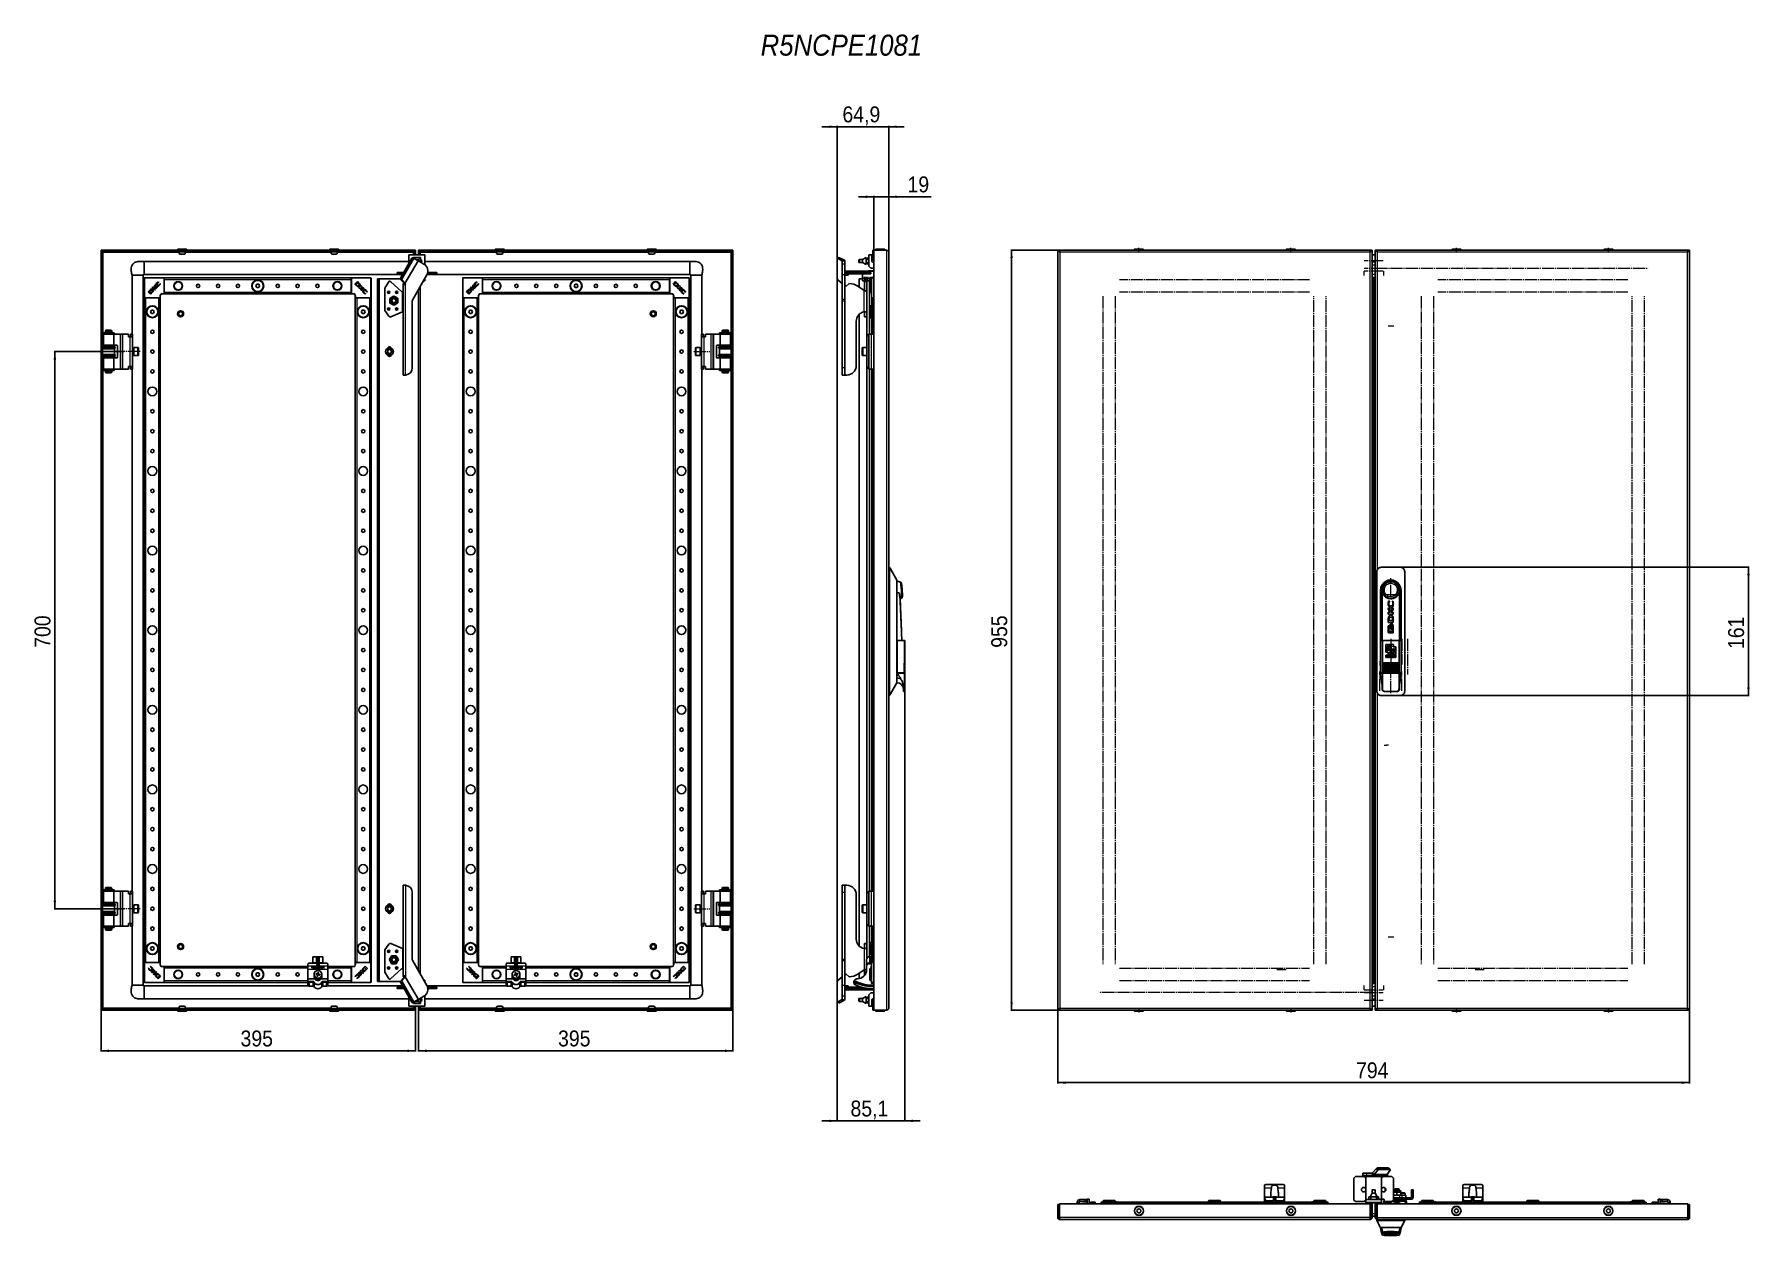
# Model space of a CAD drawing. Header units: millimetres. Extents: x -668 to 1488, y -492 to 1018.
import ezdxf

# ---------------------------------------------------------------- set-up
doc = ezdxf.new("R2010")
doc.units = ezdxf.units.MM
doc.linetypes.add('SLD-Осевая', pattern=[19.05, 15.24, -1.27, 1.27, -1.27])
doc.linetypes.add('SLD-Сплошная', pattern=[0])
doc.layers.add('FORMAT', color=7, linetype='SLD-Сплошная')
doc.styles.add('SLDTEXTSTYLE0', font='GOTHICI.TTF', dxfattribs={"width": 0.913})
doc.styles.add('SLDTEXTSTYLE1', font='GOTHIC.TTF', dxfattribs={"width": 0.913})
doc.dimstyles.new('SLDDIMSTYLE0', dxfattribs={"dimtxt": 20, "dimasz": 10, "dimexe": 0, "dimexo": 0.0625, "dimgap": 5, "dimtad": 2, "dimdec": 1, "dimrnd": 1e-09, "dimzin": 12, "dimdsep": 46, "dimtxsty": 'SLDTEXTSTYLE0', "dimsah": 1, "dimcen": 0.09, "dimadec": 0, "dimazin": 3, "dimtfac": 1, "dimtofl": 0, "dimtmove": 0, "dimatfit": 3, "dimfxl": 0, "dimfrac": 2, "dimtolj": 1, "dimtzin": 12, "dimarcsym": 0})
doc.dimstyles.new('SLDDIMSTYLE1', dxfattribs={"dimtxt": 20, "dimasz": 10, "dimexe": 0, "dimexo": 0.0625, "dimgap": 5, "dimtad": 2, "dimdec": 1, "dimrnd": 1e-09, "dimzin": 12, "dimdsep": 46, "dimtxsty": 'SLDTEXTSTYLE0', "dimsah": 1, "dimcen": 0.09, "dimadec": 0, "dimazin": 3, "dimtfac": 1, "dimtmove": 0, "dimatfit": 0, "dimfxl": 0, "dimfrac": 2, "dimtolj": 1, "dimtzin": 12, "dimarcsym": 0})

msp = doc.modelspace()

# ---------------------------------------------------------------- texts
at = {"layer": 'FORMAT', "insert": (245.24, 1017.36), "char_height": 26.458, "attachment_point": 1, "style": 'SLDTEXTSTYLE0'}
msp.add_mtext('R5NCPE1081', dxfattribs=at)

# ---------------------------------------------------------------- blocks, each defined once
blk = doc.blocks.new('_D')
at = {"layer": 'FORMAT'}
for p, q in [((1049.1, 348.2), (1487.6, 348.2)), ((1486.6, 187.2), (1486.6, 348.2)), ((1049.1, 187.2), (1487.6, 187.2))]:
    blk.add_line(p, q, dxfattribs=at)
for points in [[(1486.6, 348.2), (1485, 338.2), (1488.1, 338.2)], [(1486.6, 187.2), (1488.1, 197.2), (1485, 197.2)]]:
    blk.add_solid(points, dxfattribs=at)
at = {"layer": 'FORMAT', "insert": (1461, 245.5), "char_height": 20, "attachment_point": 1, "rotation": 90, "style": 'SLDTEXTSTYLE1'}
blk.add_mtext('161', dxfattribs=at)
blk = doc.blocks.new('_D_1')
at = {"layer": 'FORMAT'}
for p, q in [((620.8, 746.7), (559.6, 746.7)), ((560.6, 746.7), (560.6, -208.3)), ((620.8, -208.3), (559.6, -208.3))]:
    blk.add_line(p, q, dxfattribs=at)
for points in [[(560.6, 746.7), (559, 736.7), (562.1, 736.7)], [(560.6, -208.3), (562.1, -198.3), (559, -198.3)]]:
    blk.add_solid(points, dxfattribs=at)
at = {"layer": 'FORMAT', "insert": (535, 247), "char_height": 20, "attachment_point": 1, "rotation": 90, "style": 'SLDTEXTSTYLE1'}
blk.add_mtext('955', dxfattribs=at)
blk = doc.blocks.new('_D_2')
at = {"layer": 'FORMAT'}
for p, q in [((618.6, -208.4), (618.6, -300.3)), ((1412.6, -208.4), (1412.6, -300.3)), ((1412.6, -299.3), (618.6, -299.3))]:
    blk.add_line(p, q, dxfattribs=at)
for points in [[(618.6, -299.3), (628.6, -300.9), (628.6, -297.8)], [(1412.6, -299.3), (1402.6, -297.8), (1402.6, -300.9)]]:
    blk.add_solid(points, dxfattribs=at)
at = {"layer": 'FORMAT', "insert": (993.4, -273.8), "char_height": 20, "attachment_point": 1, "style": 'SLDTEXTSTYLE1'}
blk.add_mtext('794', dxfattribs=at)
blk = doc.blocks.new('_D_3')
at = {"layer": 'FORMAT'}
for p, q in [((341.5, 901.7), (322.2, 901.7)), ((341.5, 735.6), (341.5, 902.7)), ((406.3, 901.7), (341.5, 901.7)), ((406.3, 744.1), (406.3, 902.7)), ((406.3, 901.7), (425.5, 901.7))]:
    blk.add_line(p, q, dxfattribs=at)
for points in [[(341.5, 901.7), (331.5, 903.2), (331.5, 900.1)], [(406.3, 901.7), (416.3, 900.1), (416.3, 903.2)]]:
    blk.add_solid(points, dxfattribs=at)
at = {"layer": 'FORMAT', "insert": (348, 927.2), "char_height": 20, "attachment_point": 1, "style": 'SLDTEXTSTYLE1'}
blk.add_mtext('64,9', dxfattribs=at)
blk = doc.blocks.new('_D_4')
at = {"layer": 'FORMAT'}
for p, q in [((387.3, 813.7), (368.1, 813.7)), ((387.3, 746.7), (387.3, 814.7)), ((387.3, 813.7), (406.3, 813.7)), ((406.3, 744.1), (406.3, 814.7)), ((406.3, 813.7), (459.4, 813.7))]:
    blk.add_line(p, q, dxfattribs=at)
for points in [[(387.3, 813.7), (377.3, 815.2), (377.3, 812.1)], [(406.3, 813.7), (416.3, 812.1), (416.3, 815.2)]]:
    blk.add_solid(points, dxfattribs=at)
at = {"layer": 'FORMAT', "insert": (429.8, 839.2), "char_height": 20, "attachment_point": 1, "style": 'SLDTEXTSTYLE1'}
blk.add_mtext('19', dxfattribs=at)
blk = doc.blocks.new('_D_5')
at = {"layer": 'FORMAT'}
for p, q in [((341.5, 711.1), (341.5, -348.3)), ((426.5, 192.1), (426.5, -348.3)), ((341.5, -347.3), (322.2, -347.3)), ((426.5, -347.3), (341.5, -347.3)), ((426.5, -347.3), (445.8, -347.3))]:
    blk.add_line(p, q, dxfattribs=at)
for points in [[(341.5, -347.3), (331.5, -345.8), (331.5, -348.9)], [(426.5, -347.3), (436.5, -348.9), (436.5, -345.8)]]:
    blk.add_solid(points, dxfattribs=at)
at = {"layer": 'FORMAT', "insert": (358.1, -321.8), "char_height": 20, "attachment_point": 1, "style": 'SLDTEXTSTYLE1'}
blk.add_mtext('85,1', dxfattribs=at)
blk = doc.blocks.new('_D_6')
at = {"layer": 'FORMAT'}
for p, q in [((-554.7, 619.2), (-642.7, 619.2)), ((-641.7, 619.2), (-641.7, -80.8)), ((-554.7, -80.8), (-642.7, -80.8))]:
    blk.add_line(p, q, dxfattribs=at)
for points in [[(-641.7, 619.2), (-643.3, 609.2), (-640.2, 609.2)], [(-641.7, -80.8), (-640.2, -70.8), (-643.3, -70.8)]]:
    blk.add_solid(points, dxfattribs=at)
at = {"layer": 'FORMAT', "insert": (-667.3, 247), "char_height": 20, "attachment_point": 1, "rotation": 90, "style": 'SLDTEXTSTYLE1'}
blk.add_mtext('700', dxfattribs=at)
blk = doc.blocks.new('_D_7')
at = {"layer": 'FORMAT'}
for p, q in [((-583.7, -208.4), (-583.7, -260.3)), ((-188.7, -208.4), (-188.7, -260.3)), ((-583.7, -259.3), (-188.7, -259.3))]:
    blk.add_line(p, q, dxfattribs=at)
for points in [[(-583.7, -259.3), (-573.7, -260.9), (-573.7, -257.8)], [(-188.7, -259.3), (-198.7, -257.8), (-198.7, -260.9)]]:
    blk.add_solid(points, dxfattribs=at)
at = {"layer": 'FORMAT', "insert": (-408.4, -233.8), "char_height": 20, "attachment_point": 1, "style": 'SLDTEXTSTYLE1'}
blk.add_mtext('395', dxfattribs=at)
blk = doc.blocks.new('_D_8')
at = {"layer": 'FORMAT'}
for p, q in [((-184.7, -208.4), (-184.7, -260.3)), ((210.3, -208.4), (210.3, -260.3)), ((-184.7, -259.3), (210.3, -259.3))]:
    blk.add_line(p, q, dxfattribs=at)
for points in [[(-184.7, -259.3), (-174.7, -260.9), (-174.7, -257.8)], [(210.3, -259.3), (200.3, -257.8), (200.3, -260.9)]]:
    blk.add_solid(points, dxfattribs=at)
at = {"layer": 'FORMAT', "insert": (-9.4, -233.8), "char_height": 20, "attachment_point": 1, "style": 'SLDTEXTSTYLE1'}
blk.add_mtext('395', dxfattribs=at)

# ---------------------------------------------------------------- dimensions: what is measured, and where the dimension line sits
at = {"layer": 'FORMAT'}
for base, p1, p2, dimstyle, picture, middle in [((341.45, 901.66), (406.32, 744.06), (341.45, 735.58), 'SLDDIMSTYLE1', '_D_3', (373.89, 901.66)), ((406.32, 813.66), (387.32, 746.66), (406.32, 744.06), 'SLDDIMSTYLE1', '_D_4', (444.58, 813.66)), ((341.45, -347.34), (426.53, 192.16), (341.45, 711.09), 'SLDDIMSTYLE1', '_D_5', (383.99, -347.34)), ((-188.72, -259.34), (-583.72, -208.34), (-188.72, -208.34), 'SLDDIMSTYLE0', '_D_7', (-386.22, -259.34)), ((210.28, -259.34), (-184.72, -208.34), (210.28, -208.34), 'SLDDIMSTYLE0', '_D_8', (12.78, -259.34)), ((618.56, -299.34), (1412.56, -208.34), (618.56, -208.34), 'SLDDIMSTYLE0', '_D_2', (1015.56, -299.34))]:
    dim = msp.add_linear_dim(base=base, p1=p1, p2=p2, dimstyle=dimstyle, dxfattribs=at)
    dim.commit()
    dim.dimension.update_dxf_attribs({"geometry": picture, "text_midpoint": middle, "dimtype": 160})
for base, p1, p2, picture, middle in [((560.55, -208.34), (620.86, 746.66), (620.86, -208.34), '_D_1', (560.55, 269.16)), ((-641.73, -80.84), (-554.67, 619.16), (-554.67, -80.84), '_D_6', (-641.73, 269.16)), ((1486.56, 348.16), (1049.06, 187.16), (1049.06, 348.16), '_D', (1486.56, 267.66))]:
    dim = msp.add_linear_dim(base=base, p1=p1, p2=p2, angle=90, dimstyle='SLDDIMSTYLE0', dxfattribs=at)
    dim.commit()
    dim.dimension.update_dxf_attribs({"geometry": picture, "text_midpoint": middle, "dimtype": 160})

# ---------------------------------------------------------------- linework, layer by layer
at = {"color": 7, "linetype": 'SLD-Сплошная', "lineweight": 25}
for p, q in [((-583.72, 746.66), (-583.72, -208.34)), ((-583.72, 746.66), (-581.72, 746.66)), ((-581.72, 746.66), (-581.72, -208.34)), ((-581.42, 744.66), (-581.42, 746.66)), ((-191.02, 746.66), (-581.42, 746.66)), ((-191.02, 744.66), (-581.42, 744.66)), ((-581.12, 744.06), (-581.32, 744.66)), ((-487.47, 747.41), (-487.47, 746.66)), ((-487.22, 747.66), (-476.22, 747.66)), ((-475.97, 746.66), (-475.97, 747.41)), ((-296.47, 747.41), (-296.47, 746.66)), ((-296.22, 747.66), (-287.71, 747.66)), ((-287.71, 747.66), (-285.22, 747.66)), ((-284.97, 746.66), (-284.97, 747.41)), ((-207.16, 712.15), (-193.02, 736.64)), ((-205.32, 711.09), (-191.19, 735.58)), ((-196.72, 740.86), (-176.72, 740.86)), ((-196.72, 730.23), (-196.72, 740.86)), ((-191.91, 737.15), (-190.07, 736.09)), ((-191.11, 744.66), (-191.32, 744.06)), ((-189.7, 735.87), (-191.22, 737.4)), ((-191.22, 737.4), (-191.22, 736.75)), ((-182.22, 737.4), (-191.22, 737.4)), ((-191.02, 744.66), (-191.02, 746.66)), ((-188.72, 746.66), (-190.72, 746.66)), ((-190.72, 740.86), (-190.72, 746.66)), ((-190.07, 736.09), (-185.31, 733.34)), ((-188.72, 740.86), (-188.72, 746.66)), ((-188.02, 734.9), (-184.72, 734.9)), ((-184.94, 733.13), (-185.31, 733.34)), ((-184.72, 734.9), (-185.22, 734.4)), ((-184.94, 733.13), (-178, 729.12)), ((-184.72, 746.66), (-182.72, 746.66)), ((-184.72, 746.66), (-184.72, 740.86)), ((-184.72, 734.9), (-182.22, 737.4)), ((-184.72, 734.9), (-184.72, 733)), ((-182.72, 746.66), (-182.72, 740.86)), ((-182.42, 744.66), (-182.42, 746.66)), ((207.98, 746.66), (-182.42, 746.66)), ((207.98, 744.66), (-182.42, 744.66)), ((-182.12, 744.06), (-182.32, 744.66)), ((-182.22, 734.83), (-182.22, 737.4)), ((-182.22, 731.56), (-182.22, 734.83)), ((-176.72, 728.24), (-176.72, 740.86)), ((-88.47, 747.41), (-88.47, 746.66)), ((-88.22, 747.66), (-85.73, 747.66)), ((-79.64, 741.66), (-85.83, 741.66)), ((-85.73, 747.66), (-77.22, 747.66)), ((-76.97, 746.66), (-76.97, 747.41)), ((102.53, 747.41), (102.53, 746.66)), ((102.78, 747.66), (113.78, 747.66)), ((114.03, 746.66), (114.03, 747.41)), ((207.87, 744.66), (207.68, 744.06)), ((207.98, 744.66), (207.98, 746.66)), ((208.28, -208.34), (208.28, 746.66)), ((210.28, 746.66), (208.28, 746.66)), ((210.28, -208.34), (210.28, 746.66)), ((341.45, 711.09), (341.45, 735.58)), ((343.83, 737.18), (341.71, 736.12)), ((342.16, 736.09), (347.66, 733.34)), ((344.28, 737.15), (349.78, 734.4)), ((347.83, 733.13), (347.83, 729.12)), ((350.83, 733.13), (350.83, 729.12)), ((368.72, 731.39), (368.72, 734.4)), ((369.22, 734.9), (373.22, 734.9)), ((373.22, 734.9), (377.72, 737.4)), ((373.22, 730.89), (373.22, 734.9)), ((377.72, 734.83), (377.72, 737.4)), ((377.72, 736.4), (381.22, 736.4)), ((377.72, 734.9), (381.22, 734.9)), ((377.72, 730.96), (377.72, 734.83)), ((381.22, 726.36), (381.22, 740.86)), ((381.22, 740.86), (384.72, 740.86)), ((384.72, 740.86), (384.72, 733.13)), ((386.32, 744.66), (386.32, 746.66)), ((387.32, 746.66), (386.32, 746.66)), ((387.32, 744.66), (386.32, 744.66)), ((386.32, 744.66), (386.32, 734.02)), ((386.32, 734.02), (387.32, 732.69)), ((387.32, -208.34), (387.32, 746.66)), ((403.72, 746.66), (387.32, 746.66)), ((389.57, 747.41), (389.57, 746.66)), ((389.82, 747.66), (400.82, 747.66)), ((401.07, 746.66), (401.07, 747.41)), ((406.32, 744.06), (406.32, -205.74)), ((618.56, 746.66), (620.56, 746.66)), ((618.56, -208.34), (618.56, 746.66)), ((1011.26, 746.66), (620.86, 746.66)), ((620.86, 744.66), (620.86, 746.66)), ((714.81, 747.41), (714.81, 746.66)), ((715.06, 747.66), (723.56, 747.66)), ((723.56, 747.66), (726.06, 747.66)), ((726.31, 746.66), (726.31, 747.41)), ((905.81, 747.41), (905.81, 746.66)), ((906.06, 747.66), (917.06, 747.66)), ((917.31, 746.66), (917.31, 747.41)), ((1011.26, 746.66), (1011.26, 744.66)), ((1013.56, 746.66), (1011.56, 746.66)), ((1013.56, -208.34), (1013.56, 746.66)), ((1017.56, 740.86), (1013.56, 740.86)), ((1017.56, 746.66), (1017.56, -208.34)), ((1017.56, 746.66), (1019.56, 746.66)), ((1019.86, 746.66), (1410.26, 746.66)), ((1019.86, 746.66), (1019.86, 744.94)), ((1113.81, 747.41), (1113.81, 746.66)), ((1114.06, 747.66), (1125.06, 747.66)), ((1125.31, 746.66), (1125.31, 747.41)), ((1304.81, 747.41), (1304.81, 746.66)), ((1305.06, 747.66), (1307.55, 747.66)), ((1307.55, 747.66), (1316.06, 747.66)), ((1316.31, 746.66), (1316.31, 747.41)), ((1410.26, 744.95), (1410.26, 746.66)), ((1412.56, 746.66), (1410.56, 746.66)), ((1412.56, -208.34), (1412.56, 746.66)), ((-544.72, 715.16), (-544.72, 641.16)), ((-541.44, 715.16), (-543.74, 715.16)), ((-541.29, 715.16), (-541.44, 715.16)), ((-534.15, 715.16), (-541.29, 715.16)), ((-534.09, 715.16), (-534.15, 715.16)), ((-531.7, 715.16), (-534.09, 715.16)), ((-530.83, 715.16), (-531.7, 715.16)), ((-530.72, 715.16), (-530.72, -176.84)), ((-529.72, 732.16), (-529.72, 716.48)), ((-196.72, 732.16), (-529.72, 732.16)), ((-529.72, 716.16), (-204.85, 716.16)), ((-528.92, 711.66), (-504.52, 711.66)), ((-504.22, 711.66), (-269.22, 711.66)), ((-504.22, 711.36), (-504.22, 711.66)), ((-269.22, 711.36), (-269.22, 711.66)), ((-268.92, 711.66), (-244.52, 711.66)), ((-211.72, 716.86), (-211.72, 718.36)), ((-211.72, 718.36), (-209.72, 718.36)), ((-209.72, 716.86), (-211.72, 716.86)), ((-209.72, 718.36), (-209.72, 716.86)), ((-203.58, 718.36), (-209.72, 718.36)), ((-204.44, 716.86), (-209.72, 716.86)), ((-174.26, 715.6), (-192.09, 684.71)), ((-176.72, 732.16), (156.28, 732.16)), ((156.28, 716.16), (-173.97, 716.16)), ((-163.72, 716.86), (-173.67, 716.86)), ((-163.72, 718.36), (-173.22, 718.36)), ((-163.72, 716.86), (-163.72, 718.36)), ((-163.72, 718.36), (-161.72, 718.36)), ((-161.72, 716.86), (-163.72, 716.86)), ((-161.72, 718.36), (-161.72, 716.86)), ((-128.92, 711.66), (-104.52, 711.66)), ((-104.22, 711.66), (130.78, 711.66)), ((-104.22, 711.36), (-104.22, 711.66)), ((130.78, 711.36), (130.78, 711.66)), ((131.08, 711.66), (155.48, 711.66)), ((157.28, -176.84), (157.28, 715.16)), ((171.28, 641.16), (171.28, 715.16)), ((347.83, 729.12), (347.83, 715.6)), ((347.83, 715.6), (347.83, 684.71)), ((350.83, 729.12), (350.83, 715.6)), ((350.83, 715.6), (350.83, 684.71)), ((352.22, 718.36), (352.22, 720.06)), ((352.22, 720.06), (387.32, 720.06)), ((352.22, 716.86), (352.22, 718.36)), ((352.22, 718.36), (354.22, 718.36)), ((352.22, 715.06), (352.22, 716.86)), ((354.22, 716.86), (352.22, 716.86)), ((355.22, 715.06), (352.22, 715.06)), ((354.22, 718.36), (354.22, 716.86)), ((381.72, 718.36), (354.22, 718.36)), ((381.72, 716.86), (354.22, 716.86)), ((355.22, 716.86), (355.22, 715.06)), ((369.22, 730.89), (373.22, 730.89)), ((373.22, 730.89), (377.72, 728.4)), ((373.22, 708.06), (373.22, 716.86)), ((375.22, 710.06), (375.22, 712.06)), ((375.22, 712.06), (380.22, 712.06)), ((377.72, 728.4), (377.72, 730.96)), ((377.72, 730.9), (381.22, 730.9)), ((377.72, 729.4), (381.22, 729.4)), ((380.22, 712.06), (380.22, 710.06)), ((380.82, 720.06), (380.82, 720.66)), ((380.82, 720.66), (381.31, 720.66)), ((383.72, 723.86), (381.22, 726.36)), ((381.31, 720.66), (381.31, 720.06)), ((387.32, 720.66), (381.31, 720.66)), ((381.72, 716.86), (381.72, 718.36)), ((381.72, 718.36), (383.72, 718.36)), ((383.72, 716.86), (381.72, 716.86)), ((385.07, 712.06), (382.22, 712.06)), ((382.22, 712.06), (382.22, 708.06)), ((387.32, 723.86), (383.72, 723.86)), ((383.72, 718.36), (383.72, 716.86)), ((384.62, 711.66), (387.32, 711.66)), ((387.32, 712.7), (385.07, 712.06)), ((385.81, 731.69), (387.32, 731.26)), ((1014.1, 712.06), (1013.56, 712.06)), ((-529.22, 686.96), (-529.22, 711.36)), ((-522.58, 696.26), (-524.58, 694.26)), ((-524.58, 694.26), (-521.62, 691.3)), ((-522.33, 695.71), (-523.05, 694.97)), ((-523.05, 694.97), (-520.87, 692.78)), ((-521.62, 691.3), (-519.73, 693.19)), ((-520.87, 692.78), (-520.21, 693.46)), ((-519.73, 693.19), (-519.71, 693.21)), ((-518.53, 700.31), (-519.57, 699.27)), ((-519.57, 699.27), (-516.61, 696.31)), ((-517.14, 698.92), (-518.53, 700.31)), ((-516.65, 702.19), (-517.14, 698.92)), ((-516.8, 698.61), (-514.14, 698.78)), ((-515.55, 697.37), (-516.8, 698.61)), ((-515.85, 702.99), (-516.65, 702.19)), ((-516.61, 696.31), (-515.55, 697.37)), ((-516.32, 699.89), (-515.85, 702.99)), ((-512.85, 700.07), (-516.32, 699.89)), ((-514.14, 698.78), (-512.85, 700.07)), ((-511.29, 706.11), (-511.62, 706.8)), ((-511.42, 705.98), (-511.29, 706.11)), ((-509.47, 704.54), (-509.58, 704.43)), ((-509.23, 704.03), (-509.47, 704.54)), ((-504.52, 691.66), (-507.22, 691.66)), ((-504.22, 711.36), (-504.22, 710.71)), ((-504.22, 709.66), (-504.22, 710.71)), ((-504.22, 693.66), (-504.22, 709.66)), ((-504.22, 692.6), (-504.22, 693.66)), ((-504.22, 692.6), (-504.22, 691.96)), ((-504.22, 691.66), (-504.22, 691.96)), ((-504.22, 691.66), (-269.22, 691.66)), ((-387.88, 703.66), (-389.03, 701.66)), ((-389.03, 701.66), (-387.88, 699.66)), ((-385.57, 703.66), (-387.88, 703.66)), ((-387.88, 699.66), (-385.57, 699.66)), ((-384.41, 701.66), (-385.57, 703.66)), ((-385.57, 699.66), (-384.41, 701.66)), ((-269.22, 710.71), (-269.22, 711.36)), ((-269.22, 709.66), (-269.22, 710.71)), ((-269.22, 693.66), (-269.22, 709.66)), ((-269.22, 692.6), (-269.22, 693.66)), ((-269.22, 691.96), (-269.22, 692.6)), ((-269.22, 691.66), (-269.22, 691.96)), ((-266.22, 691.66), (-268.92, 691.66)), ((-261.62, 707.01), (-264.58, 704.05)), ((-264.58, 704.05), (-262.69, 702.16)), ((-260.91, 705.49), (-263.1, 703.31)), ((-263.1, 703.31), (-262.42, 702.65)), ((-262.69, 702.16), (-262.67, 702.14)), ((-259.63, 705.02), (-261.62, 707.01)), ((-260.17, 704.77), (-260.91, 705.49)), ((-256.61, 702.01), (-259.57, 699.05)), ((-259.57, 699.05), (-258.51, 697.99)), ((-258.51, 697.99), (-257.27, 699.23)), ((-257.27, 699.23), (-257.1, 696.57)), ((-257.1, 696.57), (-255.81, 695.29)), ((-256.96, 699.57), (-255.57, 700.96)), ((-253.69, 699.08), (-256.96, 699.57)), ((-255.57, 700.96), (-256.61, 702.01)), ((-255.99, 698.76), (-252.89, 698.29)), ((-255.81, 695.29), (-255.99, 698.76)), ((-252.89, 698.29), (-253.69, 699.08)), ((-251.85, 691.66), (-251.34, 691.91)), ((-251.34, 691.91), (-251.45, 692.02)), ((-249.9, 693.86), (-249.77, 693.72)), ((-249.77, 693.72), (-249.08, 694.05)), ((-244.22, 711.36), (-244.22, 686.96)), ((-236.22, 710.66), (-236.22, -172.34)), ((-236.22, 710.66), (-234.22, 710.66)), ((-234.22, 710.66), (-234.22, -172.34)), ((-233.62, 710.66), (-234.22, 710.66)), ((-207.5, 710.66), (-233.62, 710.66)), ((-227.22, 671.76), (-227.22, 697.81)), ((-226.96, 698.81), (-222.49, 706.54)), ((-219.42, 706.97), (-206.22, 694.66)), ((-203.62, 705.88), (-207.19, 709.92)), ((-206.22, 694.66), (-204.82, 694.66)), ((-201.78, 704.81), (-205.35, 708.86)), ((-204.59, 694.66), (-204.82, 694.66)), ((-201.71, 704.66), (-204.22, 704.66)), ((-204.22, 704.66), (-204.22, 702.42)), ((-204.22, 589.66), (-204.22, 702.42)), ((-203.62, 705.88), (-201.78, 704.81)), ((-200.9, 703.97), (-201.47, 704.51)), ((-201.22, 704.27), (-201.22, 703.86)), ((-200.92, 703.95), (-200.9, 703.97)), ((-182.72, 700.94), (-182.72, -162.63)), ((-178.62, 708.06), (-176.72, 708.06)), ((-176.72, 708.06), (-176.72, 711.34)), ((-129.22, 686.96), (-129.22, 711.36)), ((-122.58, 696.26), (-124.58, 694.26)), ((-124.58, 694.26), (-121.62, 691.3)), ((-122.33, 695.71), (-123.05, 694.97)), ((-123.05, 694.97), (-120.87, 692.78)), ((-121.62, 691.3), (-119.73, 693.19)), ((-120.87, 692.78), (-120.21, 693.46)), ((-119.73, 693.19), (-119.71, 693.21)), ((-118.53, 700.31), (-119.57, 699.27)), ((-119.57, 699.27), (-116.61, 696.31)), ((-117.14, 698.92), (-118.53, 700.31)), ((-116.65, 702.19), (-117.14, 698.92)), ((-116.8, 698.61), (-114.14, 698.78)), ((-115.55, 697.37), (-116.8, 698.61)), ((-115.85, 702.99), (-116.65, 702.19)), ((-116.61, 696.31), (-115.55, 697.37)), ((-116.32, 699.89), (-115.85, 702.99)), ((-112.85, 700.07), (-116.32, 699.89)), ((-114.14, 698.78), (-112.85, 700.07)), ((-111.29, 706.11), (-111.62, 706.8)), ((-111.42, 705.98), (-111.29, 706.11)), ((-109.47, 704.54), (-109.58, 704.43)), ((-109.23, 704.03), (-109.47, 704.54)), ((-104.52, 691.66), (-107.22, 691.66)), ((-104.22, 711.36), (-104.22, 710.71)), ((-104.22, 709.66), (-104.22, 710.71)), ((-104.22, 693.66), (-104.22, 709.66)), ((-104.22, 692.6), (-104.22, 693.66)), ((-104.22, 692.6), (-104.22, 691.96)), ((-104.22, 691.66), (-104.22, 691.96)), ((-104.22, 691.66), (130.78, 691.66)), ((12.12, 703.66), (10.97, 701.66)), ((10.97, 701.66), (12.12, 699.66)), ((14.43, 703.66), (12.12, 703.66)), ((12.12, 699.66), (14.43, 699.66)), ((15.59, 701.66), (14.43, 703.66)), ((14.43, 699.66), (15.59, 701.66)), ((130.78, 710.71), (130.78, 711.36)), ((130.78, 709.66), (130.78, 710.71)), ((130.78, 693.66), (130.78, 709.66)), ((130.78, 692.6), (130.78, 693.66)), ((130.78, 691.96), (130.78, 692.6)), ((130.78, 691.66), (130.78, 691.96)), ((133.78, 691.66), (131.08, 691.66)), ((138.38, 707.01), (135.42, 704.05)), ((135.42, 704.05), (137.31, 702.16)), ((139.09, 705.49), (136.9, 703.31)), ((136.9, 703.31), (137.58, 702.65)), ((137.31, 702.16), (137.33, 702.14)), ((140.37, 705.02), (138.38, 707.01)), ((139.83, 704.77), (139.09, 705.49)), ((143.39, 702.01), (140.43, 699.05)), ((140.43, 699.05), (141.49, 697.99)), ((141.49, 697.99), (142.73, 699.23)), ((142.73, 699.23), (142.9, 696.57)), ((142.9, 696.57), (144.19, 695.29)), ((143.04, 699.57), (144.43, 700.96)), ((146.31, 699.08), (143.04, 699.57)), ((144.43, 700.96), (143.39, 702.01)), ((144.01, 698.76), (147.11, 698.29)), ((144.19, 695.29), (144.01, 698.76)), ((147.11, 698.29), (146.31, 699.08)), ((148.15, 691.66), (148.66, 691.91)), ((148.66, 691.91), (148.55, 692.02)), ((150.1, 693.86), (150.23, 693.72)), ((150.23, 693.72), (150.92, 694.05)), ((155.78, 711.36), (155.78, 686.96)), ((347.66, 704.81), (342.54, 708.86)), ((352.43, 701.02), (351.13, 702.42)), ((356.37, 704.66), (352.43, 701.02)), ((375.22, 695.86), (367.46, 701.3)), ((368.82, 710.66), (368.82, 700.35)), ((373.22, 710.66), (368.82, 710.66)), ((382.22, 708.06), (373.22, 708.06)), ((378.22, 710.66), (375.22, 710.66)), ((380.22, 710.06), (375.22, 710.06)), ((378.82, 707.51), (375.82, 707.51)), ((375.82, 707.51), (375.82, 706.97)), ((375.82, 706.97), (375.82, 695.68)), ((378.82, 710.66), (378.22, 710.66)), ((378.52, 694.66), (378.82, 694.66)), ((378.82, 710.66), (378.82, 710.06)), ((378.82, 708.06), (378.82, -143.11)), ((382.82, 709.16), (382.32, 708.66)), ((382.32, 694.66), (382.32, 708.66)), ((382.32, 694.66), (382.82, 694.16)), ((384.32, 709.16), (382.82, 709.16)), ((382.82, 709.16), (382.82, 694.16)), ((382.82, 694.16), (384.12, 694.16)), ((384.09, 700.6), (384.12, 700.6)), ((384.32, 697.37), (384.09, 697.37)), ((384.12, 707.01), (384.32, 707.01)), ((384.12, 705.02), (384.12, 707.01)), ((384.12, 705.02), (384.32, 705.02)), ((384.12, 703.05), (384.12, 705.02)), ((384.12, 703.05), (384.32, 703.05)), ((384.12, 702.01), (384.32, 702.01)), ((384.12, 700.96), (384.12, 702.01)), ((384.12, 700.96), (384.32, 700.96)), ((384.12, 699.57), (384.12, 700.96)), ((384.12, 699.57), (384.32, 699.57)), ((384.12, 699.08), (384.12, 699.57)), ((384.12, 699.08), (384.32, 699.08)), ((384.12, 698.29), (384.12, 699.08)), ((384.12, 698.29), (384.32, 698.29)), ((384.12, 697.51), (384.12, 698.29)), ((384.12, 693.72), (384.12, 694.05)), ((384.12, 694.05), (384.32, 694.05)), ((384.12, 693.72), (384.32, 693.72)), ((384.12, 693.05), (384.12, 693.7)), ((384.12, 693.05), (384.32, 693.05)), ((384.12, 692.02), (384.32, 692.02)), ((384.12, 691.91), (384.12, 692.02)), ((384.12, 691.91), (384.32, 691.91)), ((384.12, 691.66), (384.12, 691.91)), ((384.12, 691.66), (384.32, 691.66)), ((384.12, 691.3), (384.12, 691.66)), ((384.12, 691.3), (384.32, 691.3)), ((384.32, 686.96), (384.32, 711.36)), ((1013.69, 708.06), (1013.56, 708.06)), ((-529.22, -148.34), (-529.22, 686.66)), ((-528.92, 686.66), (-529.22, 686.66)), ((-528.28, 686.66), (-528.92, 686.66)), ((-527.22, 686.66), (-528.28, 686.66)), ((-511.22, 686.66), (-527.22, 686.66)), ((-520.38, 671.16), (-521.53, 669.16)), ((-521.53, 669.16), (-520.38, 667.16)), ((-518.07, 671.16), (-520.38, 671.16)), ((-516.91, 669.16), (-518.07, 671.16)), ((-518.07, 667.16), (-516.91, 669.16)), ((-510.17, 686.66), (-511.22, 686.66)), ((-509.52, 686.66), (-510.17, 686.66)), ((-509.22, 686.66), (-509.52, 686.66)), ((-509.22, 689.66), (-509.22, 686.96)), ((-509.22, -148.34), (-509.22, 686.66)), ((-264.22, 686.96), (-264.22, 689.66)), ((-264.22, 686.66), (-264.22, -148.34)), ((-264.22, 686.66), (-263.92, 686.66)), ((-263.28, 686.66), (-263.92, 686.66)), ((-263.28, 686.66), (-262.22, 686.66)), ((-262.22, 686.66), (-246.22, 686.66)), ((-255.38, 671.16), (-256.53, 669.16)), ((-256.53, 669.16), (-255.38, 667.16)), ((-253.07, 671.16), (-255.38, 671.16)), ((-251.91, 669.16), (-253.07, 671.16)), ((-253.07, 667.16), (-251.91, 669.16)), ((-246.22, 686.66), (-245.17, 686.66)), ((-244.52, 686.66), (-245.17, 686.66)), ((-244.52, 686.66), (-244.22, 686.66)), ((-244.22, 686.66), (-244.22, -148.34)), ((-222.12, 663.51), (-226.89, 670.65)), ((-220.79, 685.92), (-218.33, 687.43)), ((-204.82, 668.91), (-219.72, 662.76)), ((-215.58, 677.39), (-218.12, 678.77)), ((-215.86, 688.93), (-213.33, 687.55)), ((-210.65, 680.39), (-213.12, 678.89)), ((-204.82, 668.91), (-204.59, 669.16)), ((-204.82, 668.91), (-204.22, 669.01)), ((-192.63, 682.71), (-192.63, 598.66)), ((-129.22, -148.34), (-129.22, 686.66)), ((-128.92, 686.66), (-129.22, 686.66)), ((-128.28, 686.66), (-128.92, 686.66)), ((-127.22, 686.66), (-128.28, 686.66)), ((-111.22, 686.66), (-127.22, 686.66)), ((-120.38, 671.16), (-121.53, 669.16)), ((-121.53, 669.16), (-120.38, 667.16)), ((-118.07, 671.16), (-120.38, 671.16)), ((-116.91, 669.16), (-118.07, 671.16)), ((-118.07, 667.16), (-116.91, 669.16)), ((-110.17, 686.66), (-111.22, 686.66)), ((-109.52, 686.66), (-110.17, 686.66)), ((-109.22, 686.66), (-109.52, 686.66)), ((-109.22, 689.66), (-109.22, 686.96)), ((-109.22, -148.34), (-109.22, 686.66)), ((135.78, 686.96), (135.78, 689.66)), ((135.78, 686.66), (135.78, -148.34)), ((135.78, 686.66), (136.08, 686.66)), ((136.72, 686.66), (136.08, 686.66)), ((136.72, 686.66), (137.78, 686.66)), ((137.78, 686.66), (153.78, 686.66)), ((144.62, 671.16), (143.47, 669.16)), ((143.47, 669.16), (144.62, 667.16)), ((146.93, 671.16), (144.62, 671.16)), ((148.09, 669.16), (146.93, 671.16)), ((146.93, 667.16), (148.09, 669.16)), ((153.78, 686.66), (154.83, 686.66)), ((155.48, 686.66), (154.83, 686.66)), ((155.48, 686.66), (155.78, 686.66)), ((155.78, 686.66), (155.78, -148.34)), ((347.83, 684.71), (347.83, 682.71)), ((347.83, 682.71), (347.83, 598.66)), ((350.83, 684.71), (350.83, 682.71)), ((350.83, 682.71), (350.83, 598.66)), ((378.82, 668.91), (375.82, 668.91)), ((375.82, 668.91), (375.82, 662.76)), ((382.82, 676.66), (382.32, 676.16)), ((382.32, 662.16), (382.32, 676.16)), ((384.32, 676.66), (382.82, 676.66)), ((382.82, 676.66), (382.82, 661.66)), ((384.32, 686.66), (384.32, 641.16)), ((384.32, 686.66), (384.62, 686.66)), ((385.27, 686.66), (384.62, 686.66)), ((385.27, 686.66), (386.32, 686.66)), ((386.32, 686.66), (387.32, 686.66)), ((-520.38, 667.16), (-518.07, 667.16)), ((-255.38, 667.16), (-253.07, 667.16)), ((-120.38, 667.16), (-118.07, 667.16)), ((144.62, 667.16), (146.93, 667.16)), ((365.43, 601.66), (365.43, 657.16)), ((368.82, 665.77), (368.82, -127.46)), ((375.82, 662.76), (375.82, 662.62)), ((375.82, 662.62), (378.82, 662.62)), ((382.32, 662.16), (382.82, 661.66)), ((382.82, 661.66), (384.32, 661.66)), ((-581.72, 626.16), (-566.72, 626.16)), ((-566.72, 625.56), (-581.72, 625.56)), ((-581.37, 642.86), (-581.37, 641.96)), ((-567.07, 642.86), (-581.37, 642.86)), ((-567.07, 641.96), (-581.37, 641.96)), ((-580.67, 641.16), (-580.67, 627.16)), ((-580.67, 641.16), (-567.77, 641.16)), ((-567.77, 627.16), (-580.67, 627.16)), ((-577.65, 645.91), (-578.22, 644.91)), ((-578.22, 644.91), (-578.22, 642.91)), ((-570.45, 644.91), (-578.22, 644.91)), ((-578.22, 642.91), (-570.45, 642.91)), ((-578.22, 641.91), (-578.22, 641.16)), ((-578.22, 641.91), (-570.45, 641.91)), ((-578.22, 627.16), (-578.22, 626.16)), ((-577.72, 642.91), (-577.72, 642.86)), ((-577.72, 641.96), (-577.72, 641.91)), ((-577.65, 645.91), (-570.99, 645.91)), ((-570.99, 645.91), (-570.8, 645.91)), ((-570.22, 644.91), (-570.8, 645.91)), ((-570.72, 642.86), (-570.72, 642.91)), ((-570.72, 641.91), (-570.72, 641.96)), ((-570.22, 644.91), (-570.45, 644.91)), ((-570.45, 642.91), (-570.22, 642.91)), ((-570.45, 641.91), (-570.22, 641.91)), ((-570.22, 642.91), (-570.22, 644.91)), ((-570.22, 641.16), (-570.22, 641.91)), ((-570.22, 626.16), (-570.22, 627.16)), ((-567.77, 627.16), (-567.77, 641.16)), ((-559.67, 641.16), (-567.77, 641.16)), ((-567.77, 627.16), (-563.67, 627.16)), ((-567.07, 641.96), (-567.07, 642.86)), ((-566.72, 625.56), (-566.72, 626.16)), ((-566.02, 624.87), (-566.72, 625.56)), ((-563.17, 626.66), (-563.17, 611.66)), ((-559.17, 641.16), (-559.67, 641.16)), ((-559.17, 641.16), (-556.17, 641.16)), ((-559.17, 597.16), (-559.17, 641.16)), ((-549.17, 641.16), (-556.17, 641.16)), ((-549.17, 641.16), (-549.17, 637.86)), ((-549.17, 637.86), (-547.17, 637.86)), ((-547.17, 637.86), (-544.17, 637.86)), ((-546.67, 641.16), (-544.17, 641.16)), ((-546.67, 640.66), (-546.67, 641.16)), ((-546.67, 640.66), (-546.67, 638.66)), ((-546.67, 638.16), (-546.67, 638.66)), ((-544.17, 638.16), (-546.67, 638.16)), ((-546.67, 638.16), (-546.67, 637.86)), ((-544.17, 641.16), (-544.17, 640.66)), ((-544.17, 640.66), (-544.17, 638.66)), ((-544.17, 638.66), (-544.17, 638.16)), ((-544.17, 637.86), (-544.17, 638.16)), ((-544.17, 600.46), (-544.17, 637.86)), ((170.73, 641.16), (173.23, 641.16)), ((170.73, 640.66), (170.73, 641.16)), ((170.73, 638.66), (170.73, 640.66)), ((170.73, 638.16), (170.73, 638.66)), ((173.23, 638.16), (170.73, 638.16)), ((170.73, 638.16), (170.73, 637.86)), ((170.73, 637.86), (173.73, 637.86)), ((170.73, 637.86), (170.73, 600.46)), ((173.23, 641.16), (173.23, 640.66)), ((173.23, 638.66), (173.23, 640.66)), ((173.23, 638.66), (173.23, 638.16)), ((173.23, 637.86), (173.23, 638.16)), ((175.73, 637.86), (173.73, 637.86)), ((182.73, 641.16), (175.73, 641.16)), ((175.73, 637.86), (175.73, 641.16)), ((182.73, 641.16), (185.73, 641.16)), ((185.73, 641.16), (185.73, 597.16)), ((186.23, 641.16), (185.73, 641.16)), ((194.33, 641.16), (186.23, 641.16)), ((189.73, 611.66), (189.73, 626.66)), ((190.23, 627.16), (194.33, 627.16)), ((193.28, 625.56), (192.58, 624.87)), ((193.28, 626.16), (193.28, 625.56)), ((208.28, 626.16), (193.28, 626.16)), ((193.28, 625.56), (208.28, 625.56)), ((193.63, 642.86), (193.63, 641.96)), ((207.93, 642.86), (193.63, 642.86)), ((207.93, 641.96), (193.63, 641.96)), ((194.33, 641.16), (194.33, 627.16)), ((194.33, 641.16), (207.23, 641.16)), ((207.23, 627.16), (194.33, 627.16)), ((197.35, 645.91), (196.78, 644.91)), ((196.78, 644.91), (196.78, 642.91)), ((204.78, 644.91), (196.78, 644.91)), ((196.78, 642.91), (204.78, 642.91)), ((196.78, 641.91), (196.78, 641.16)), ((196.78, 641.91), (204.78, 641.91)), ((196.78, 627.16), (196.78, 626.16)), ((197.28, 642.91), (197.28, 642.86)), ((197.28, 641.96), (197.28, 641.91)), ((197.35, 645.91), (204.2, 645.91)), ((204.78, 644.91), (204.2, 645.91)), ((204.28, 642.86), (204.28, 642.91)), ((204.28, 641.91), (204.28, 641.96)), ((204.78, 642.91), (204.78, 644.91)), ((204.78, 641.16), (204.78, 641.91)), ((204.78, 626.16), (204.78, 627.16)), ((207.23, 627.16), (207.23, 641.16)), ((207.93, 641.96), (207.93, 642.86)), ((380.77, 638.66), (380.77, 640.66)), ((381.27, 641.16), (381.27, 597.16)), ((381.27, 641.16), (384.27, 641.16)), ((384.27, 641.16), (387.32, 641.16)), ((-566.72, 622.76), (-581.72, 622.76)), ((-566.72, 615.56), (-581.72, 615.56)), ((-566.72, 612.76), (-581.72, 612.76)), ((-581.72, 612.16), (-566.72, 612.16)), ((-580.67, 611.16), (-580.67, 597.16)), ((-580.67, 611.16), (-567.77, 611.16)), ((-578.22, 612.16), (-578.22, 611.16)), ((-570.22, 611.16), (-570.22, 612.16)), ((-567.77, 597.16), (-567.77, 611.16)), ((-563.67, 611.16), (-567.77, 611.16)), ((-566.72, 622.76), (-566.02, 623.44)), ((-566.72, 615.56), (-566.72, 622.76)), ((-566.02, 614.87), (-566.72, 615.56)), ((-566.72, 612.76), (-566.02, 613.44)), ((-566.72, 612.16), (-566.72, 612.76)), ((-542.92, 622.16), (-544.17, 622.16)), ((-544.17, 616.16), (-542.92, 616.16)), ((-537.27, 624.16), (-542.67, 624.16)), ((-542.67, 624.16), (-542.67, 614.16)), ((-542.67, 614.16), (-537.27, 614.16)), ((-536.67, 623.56), (-536.67, 614.76)), ((-223.73, 620.61), (-221.22, 622.06)), ((-223.73, 620.61), (-223.73, 617.71)), ((-221.22, 616.26), (-223.73, 617.71)), ((-221.22, 622.06), (-218.71, 620.61)), ((-221.22, 616.26), (-218.71, 617.71)), ((-218.71, 617.71), (-218.71, 620.61)), ((163.23, 619.16), (163.23, 623.56)), ((163.23, 614.76), (163.23, 619.16)), ((169.23, 624.16), (163.83, 624.16)), ((163.83, 614.16), (169.23, 614.16)), ((169.23, 619.16), (169.23, 624.16)), ((169.23, 614.16), (169.23, 619.16)), ((170.73, 622.16), (169.48, 622.16)), ((169.48, 616.16), (170.73, 616.16)), ((194.33, 611.16), (190.23, 611.16)), ((192.58, 623.44), (193.28, 622.76)), ((193.28, 615.56), (192.58, 614.87)), ((192.58, 613.44), (193.28, 612.76)), ((193.28, 622.76), (193.28, 615.56)), ((193.28, 622.76), (208.28, 622.76)), ((193.28, 615.56), (208.28, 615.56)), ((193.28, 612.76), (193.28, 612.16)), ((193.28, 612.76), (208.28, 612.76)), ((208.28, 612.16), (193.28, 612.16)), ((194.33, 611.16), (194.33, 597.16)), ((194.33, 611.16), (207.23, 611.16)), ((196.78, 612.16), (196.78, 611.16)), ((204.78, 611.16), (204.78, 612.16)), ((207.23, 597.16), (207.23, 611.16)), ((372.82, 614.76), (372.82, 623.56)), ((378.82, 624.16), (373.42, 624.16)), ((373.42, 614.16), (378.82, 614.16)), ((-581.37, 596.36), (-581.37, 595.46)), ((-567.07, 596.36), (-581.37, 596.36)), ((-567.07, 595.46), (-581.37, 595.46)), ((-567.77, 597.16), (-580.67, 597.16)), ((-578.22, 597.16), (-578.22, 596.41)), ((-578.22, 596.41), (-570.45, 596.41)), ((-578.22, 595.41), (-578.22, 593.41)), ((-578.22, 595.41), (-570.45, 595.41)), ((-578.22, 593.41), (-577.65, 592.41)), ((-578.22, 593.41), (-570.22, 593.41)), ((-577.72, 596.41), (-577.72, 596.36)), ((-577.72, 595.46), (-577.72, 595.41)), ((-570.8, 592.41), (-577.65, 592.41)), ((-570.8, 592.41), (-570.22, 593.41)), ((-570.72, 596.36), (-570.72, 596.41)), ((-570.72, 595.41), (-570.72, 595.46)), ((-570.45, 596.41), (-570.22, 596.41)), ((-570.45, 595.41), (-570.22, 595.41)), ((-570.22, 596.41), (-570.22, 597.16)), ((-570.22, 593.41), (-570.22, 595.41)), ((-567.77, 597.16), (-559.67, 597.16)), ((-567.07, 595.46), (-567.07, 596.36)), ((-559.67, 597.16), (-559.17, 597.16)), ((-556.17, 597.16), (-559.17, 597.16)), ((-556.17, 597.16), (-549.17, 597.16)), ((-549.17, 600.46), (-547.17, 600.46)), ((-549.17, 600.46), (-549.17, 597.16)), ((-544.17, 600.46), (-547.17, 600.46)), ((-546.67, 600.46), (-546.67, 600.16)), ((-546.67, 600.16), (-544.17, 600.16)), ((-546.67, 599.66), (-546.67, 600.16)), ((-546.67, 599.66), (-546.67, 597.66)), ((-546.67, 597.16), (-546.67, 597.66)), ((-544.17, 597.16), (-546.67, 597.16)), ((-544.72, 597.16), (-544.72, -58.84)), ((-544.17, 600.16), (-544.17, 600.46)), ((-544.17, 600.16), (-544.17, 599.66)), ((-544.17, 599.66), (-544.17, 597.66)), ((-544.17, 597.66), (-544.17, 597.16)), ((-204.22, 589.66), (-203.26, 589.66)), ((-203.26, 589.66), (-201.14, 589.66)), ((173.73, 600.46), (170.73, 600.46)), ((170.73, 600.46), (170.73, 600.16)), ((170.73, 600.16), (173.23, 600.16)), ((170.73, 599.66), (170.73, 600.16)), ((170.73, 597.66), (170.73, 599.66)), ((170.73, 597.16), (170.73, 597.66)), ((173.23, 597.16), (170.73, 597.16)), ((171.28, -58.84), (171.28, 597.16)), ((173.23, 600.16), (173.23, 600.46)), ((173.23, 600.16), (173.23, 599.66)), ((173.23, 597.66), (173.23, 599.66)), ((173.23, 597.66), (173.23, 597.16)), ((175.73, 600.46), (173.73, 600.46)), ((175.73, 597.16), (175.73, 600.46)), ((175.73, 597.16), (182.73, 597.16)), ((185.73, 597.16), (182.73, 597.16)), ((185.73, 597.16), (186.23, 597.16)), ((186.23, 597.16), (194.33, 597.16)), ((193.63, 596.36), (193.63, 595.46)), ((207.93, 596.36), (193.63, 596.36)), ((207.93, 595.46), (193.63, 595.46)), ((207.23, 597.16), (194.33, 597.16)), ((196.78, 597.16), (196.78, 596.41)), ((196.78, 596.41), (204.78, 596.41)), ((196.78, 595.41), (196.78, 593.41)), ((196.78, 595.41), (204.78, 595.41)), ((196.78, 593.41), (197.35, 592.41)), ((196.78, 593.41), (197, 593.41)), ((197, 593.41), (204.78, 593.41)), ((197.28, 596.41), (197.28, 596.36)), ((197.28, 595.46), (197.28, 595.41)), ((197.55, 592.41), (197.35, 592.41)), ((204.2, 592.41), (197.55, 592.41)), ((204.2, 592.41), (204.78, 593.41)), ((204.28, 596.36), (204.28, 596.41)), ((204.28, 595.41), (204.28, 595.46)), ((204.78, 596.41), (204.78, 597.16)), ((204.78, 593.41), (204.78, 595.41)), ((207.93, 595.46), (207.93, 596.36)), ((347.83, 598.66), (347.83, 589.68)), ((350.83, 589.68), (347.83, 589.68)), ((348.8, 589.66), (350.92, 589.66)), ((350.83, 598.66), (350.83, 589.68)), ((351.13, 589.66), (350.92, 589.66)), ((351.13, 589.66), (353.43, 589.66)), ((380.77, 597.66), (380.77, 599.66)), ((384.27, 597.16), (381.27, 597.16)), ((387.32, 597.16), (384.27, 597.16)), ((384.32, 597.16), (384.32, -58.84)), ((407.32, 348.16), (406.32, 348.16)), ((416.32, 332.16), (408.4, 346.24)), ((1049.06, 348.16), (1025.06, 348.16)), ((407.32, 342.66), (407.32, 192.66)), ((416.32, 332.16), (416.32, 326.69)), ((416.32, 326.69), (416.32, 319.16)), ((1019.56, 342.66), (1019.56, 192.66)), ((1054.56, 192.66), (1054.56, 342.66)), ((416.32, 319.16), (416.32, 216.16)), ((420.84, 299.48), (420.44, 308.68)), ((420.55, 305.46), (420.51, 305.83)), ((420.56, 305.46), (420.52, 305.83)), ((420.52, 305.83), (420.64, 302.68)), ((420.57, 305.16), (420.55, 305.46)), ((420.56, 305.46), (420.55, 305.46)), ((420.58, 305.16), (420.56, 305.46)), ((420.58, 305.16), (420.57, 305.16)), ((423.26, 311.09), (423.27, 311.28)), ((1024.06, 319.16), (1024.06, 256.33)), ((1026.06, 256.16), (1026.06, 316.16)), ((1026.06, 316.16), (1026.06, 316.16)), ((1034.36, 305.83), (1033.83, 302.68)), ((1035.44, 305.46), (1034.36, 305.83)), ((1035.44, 305.16), (1035.44, 305.46)), ((1039.84, 305.43), (1039.04, 305.71)), ((1039.04, 305.71), (1039.04, 305.48)), ((1040.28, 302.65), (1039.84, 305.43)), ((1048.05, 316.16), (1048.05, 316.16)), ((1048.06, 316.16), (1048.06, 256.16)), ((1050.06, 256.16), (1050.06, 319.16)), ((420.92, 297.4), (420.83, 299.48)), ((421.1, 293.49), (420.87, 297.28)), ((421.09, 293.89), (420.95, 296.98)), ((420.95, 295.59), (421.18, 291.6)), ((421.08, 293.89), (421.1, 293.49)), ((421.15, 292.23), (421.09, 293.49)), ((421.1, 293.49), (421.09, 293.49)), ((421.12, 291.6), (421.11, 291.6)), ((421.18, 291.6), (421.12, 291.6)), ((421.27, 289.37), (421.18, 291.6)), ((421.22, 289.37), (421.22, 289.38)), ((421.22, 289.37), (421.22, 289.37)), ((421.34, 288.11), (421.28, 289.38)), ((421.33, 288.1), (421.33, 288.11)), ((421.44, 285.65), (421.34, 287.79)), ((421.64, 281.11), (421.44, 285.68)), ((421.45, 285.66), (421.44, 285.66)), ((421.49, 283.64), (421.53, 282.66)), ((421.5, 283.64), (421.54, 282.66)), ((421.61, 281.11), (421.6, 281.11)), ((421.74, 278.74), (421.63, 281.11)), ((1036.7, 293.49), (1033.91, 297.28)), ((1033.91, 297.28), (1033.91, 295.59)), ((1033.91, 295.59), (1036.86, 291.6)), ((1036.86, 291.6), (1033.91, 291.6)), ((1033.91, 291.6), (1033.91, 289.37)), ((1033.91, 289.37), (1040.2, 289.37)), ((1033.91, 282.97), (1033.91, 278.74)), ((1034.87, 283.64), (1034.79, 282.66)), ((1034.79, 282.66), (1034.79, 281.11)), ((1034.79, 281.11), (1039.42, 281.11)), ((1040.2, 297.37), (1036.7, 293.49)), ((1037.56, 291.6), (1040.2, 294.64)), ((1040.2, 291.6), (1037.56, 291.6)), ((1039.42, 281.11), (1039.42, 282.53)), ((1040.17, 283.8), (1040, 285.42)), ((1040.2, 282.8), (1040.17, 283.8)), ((1040.2, 294.64), (1040.2, 297.37)), ((1040.2, 289.37), (1040.2, 291.6)), ((1040.2, 282.78), (1040.2, 282.8)), ((1040.2, 282.76), (1040.2, 282.78)), ((1040.2, 278.74), (1040.2, 282.76)), ((421.69, 278.74), (421.69, 278.74)), ((421.86, 276.27), (421.75, 278.74)), ((421.81, 277.03), (421.81, 277.03)), ((421.82, 277.03), (421.82, 277.03)), ((421.84, 276.51), (421.84, 276.65)), ((421.86, 276.11), (421.85, 276.39)), ((421.88, 274.8), (421.87, 274.8)), ((421.89, 274.8), (421.88, 274.8)), ((421.92, 274.01), (421.88, 274.8)), ((421.94, 274.34), (421.89, 275.58)), ((421.93, 274.01), (421.89, 274.8)), ((421.91, 274.01), (421.9, 274.01)), ((421.91, 274.01), (421.93, 274.01)), ((421.92, 274.84), (421.97, 273.74)), ((421.95, 274.03), (421.94, 274.34)), ((421.99, 273.13), (421.96, 273.92)), ((422.05, 271.9), (421.99, 273.13)), ((422.08, 271.09), (422.07, 271.36)), ((422.09, 270.84), (422.09, 270.97)), ((422.1, 270.37), (422.1, 270.37)), ((422.23, 267.77), (422.11, 270.45)), ((422.11, 270.37), (422.11, 270.37)), ((422.18, 267.77), (422.17, 267.77)), ((422.23, 266.31), (422.17, 267.75)), ((422.31, 265.66), (422.22, 267.77)), ((422.73, 256.16), (422.32, 265.66)), ((1033.91, 278.74), (1040.2, 278.74)), ((1033.91, 274.15), (1033.91, 266.31)), ((1034.42, 267.77), (1034.42, 274.01)), ((1034.42, 274.01), (1035, 274.01)), ((1039.71, 267.77), (1034.42, 267.77)), ((1035, 274.8), (1034.57, 274.8)), ((1034.57, 265.66), (1039.54, 265.66)), ((1035, 274.01), (1035, 274.8)), ((1036.73, 270.84), (1036.99, 270.97)), ((1037.01, 276.51), (1036.79, 276.65)), ((1036.93, 270.37), (1037.6, 270.37)), ((1037.75, 277.03), (1037.08, 277.03)), ((1037.14, 271.09), (1037.39, 271.36)), ((1037.39, 276.11), (1037.15, 276.39)), ((1037.5, 273.74), (1037.77, 275.29)), ((1037.77, 272.17), (1037.5, 273.74)), ((1037.77, 275.29), (1037.54, 275.86)), ((1037.54, 271.61), (1037.77, 272.17)), ((1038, 270.37), (1038.69, 270.37)), ((1038.85, 277.03), (1038.15, 277.03)), ((1039.71, 271.45), (1039.71, 267.77)), ((1040.2, 266.31), (1040.2, 274.15)), ((416.32, 256.16), (416.53, 256.16)), ((416.53, 256.16), (416.77, 256.16)), ((416.77, 256.16), (416.77, 215.66)), ((416.77, 256.16), (425.87, 256.16)), ((425.87, 256.16), (425.87, 228.16)), ((425.87, 256.16), (426.53, 256.16)), ((426.28, 251.16), (426.53, 251.16)), ((426.28, 251.16), (426.28, 241.4)), ((426.46, 241.4), (426.28, 241.4)), ((426.41, 237.6), (426.28, 237.6)), ((426.28, 237.6), (426.28, 234.63)), ((426.4, 249.21), (426.4, 243.35)), ((426.41, 249.21), (426.4, 249.21)), ((426.41, 243.35), (426.4, 243.35)), ((426.41, 249.21), (426.41, 243.35)), ((426.41, 249.21), (426.53, 249.21)), ((426.46, 243.35), (426.41, 243.35)), ((426.53, 248.23), (426.46, 248.23)), ((426.46, 248.23), (426.46, 243.35)), ((426.46, 241.4), (426.46, 238.47)), ((426.53, 238.47), (426.46, 238.47)), ((426.52, 237.6), (426.49, 234.63)), ((426.5, 246.28), (426.5, 243.35)), ((426.51, 246.28), (426.5, 246.28)), ((426.51, 243.35), (426.5, 243.35)), ((426.5, 241.4), (426.5, 240.42)), ((426.51, 241.4), (426.5, 241.4)), ((426.51, 240.42), (426.5, 240.42)), ((426.51, 246.28), (426.51, 243.35)), ((426.51, 246.28), (426.53, 246.28)), ((426.53, 243.35), (426.51, 243.35)), ((426.51, 241.4), (426.51, 240.42)), ((426.51, 241.4), (426.53, 241.4)), ((426.53, 240.42), (426.51, 240.42)), ((426.52, 249.21), (426.52, 251.16)), ((426.52, 246.28), (426.52, 248.23)), ((426.52, 241.4), (426.52, 243.35)), ((426.52, 238.47), (426.52, 240.42)), ((426.52, 236.97), (426.53, 237.6)), ((426.53, 237.6), (426.52, 237.6)), ((426.53, 251.16), (426.53, 256.16)), ((426.53, 248.23), (426.53, 249.21)), ((426.53, 243.35), (426.53, 246.28)), ((426.53, 240.42), (426.53, 241.4)), ((426.53, 237.6), (426.53, 238.47)), ((1024.09, 256.16), (1024.09, 215.66)), ((1024.09, 256.16), (1026.71, 256.16)), ((1026.71, 256.16), (1047.4, 256.16)), ((1026.71, 256.16), (1026.71, 228.16)), ((1030.71, 251.16), (1040.47, 251.16)), ((1030.71, 251.16), (1030.71, 241.4)), ((1033.64, 241.4), (1030.71, 241.4)), ((1032.78, 237.6), (1030.71, 237.6)), ((1030.71, 237.6), (1030.71, 234.63)), ((1032.66, 249.21), (1032.66, 243.35)), ((1032.66, 249.21), (1038.52, 249.21)), ((1033.64, 243.35), (1032.66, 243.35)), ((1038.52, 248.23), (1033.64, 248.23)), ((1033.64, 248.23), (1033.64, 243.35)), ((1033.64, 241.4), (1033.64, 238.47)), ((1043.4, 238.47), (1033.64, 238.47)), ((1036.09, 237.6), (1034.56, 234.63)), ((1035.59, 246.28), (1035.59, 243.35)), ((1035.59, 246.28), (1038.52, 246.28)), ((1038.52, 243.35), (1035.59, 243.35)), ((1035.59, 241.4), (1035.59, 240.42)), ((1035.59, 241.4), (1040.47, 241.4)), ((1041.45, 240.42), (1035.59, 240.42)), ((1037.12, 237.6), (1036.09, 237.6)), ((1038.67, 234.63), (1037.12, 237.6)), ((1038.52, 249.21), (1038.52, 248.23)), ((1038.52, 246.28), (1038.52, 243.35)), ((1040.44, 237.6), (1039.13, 237.6)), ((1039.13, 237.6), (1039.13, 234.63)), ((1041.3, 235.34), (1040.44, 237.6)), ((1040.47, 251.16), (1040.47, 248.23)), ((1040.47, 248.23), (1043.4, 248.23)), ((1040.47, 246.28), (1040.47, 241.4)), ((1040.47, 246.28), (1041.45, 246.28)), ((1042.15, 237.6), (1041.3, 235.34)), ((1041.45, 246.28), (1041.45, 240.42)), ((1043.47, 237.6), (1042.15, 237.6)), ((1043.4, 248.23), (1043.4, 238.47)), ((1043.47, 237.6), (1043.47, 234.63)), ((1047.4, 256.16), (1047.4, 228.16)), ((1047.4, 256.16), (1050.02, 256.16)), ((1050.02, 256.16), (1050.02, 215.66)), ((416.32, 216.16), (416.32, 215.16)), ((416.32, 215.66), (416.53, 215.66)), ((416.53, 215.66), (416.77, 215.66)), ((416.77, 215.66), (425.87, 215.66)), ((424.53, 215.16), (424.5, 215.66)), ((425.33, 228.06), (425.76, 228.06)), ((425.33, 226.66), (425.76, 226.66)), ((425.33, 225.26), (425.76, 225.26)), ((425.33, 223.86), (425.76, 223.86)), ((425.33, 222.46), (425.76, 222.46)), ((425.33, 221.06), (425.76, 221.06)), ((425.33, 219.66), (425.76, 219.66)), ((425.33, 218.26), (425.76, 218.26)), ((426.43, 228.06), (425.76, 228.06)), ((426.43, 226.66), (425.76, 226.66)), ((426.43, 225.26), (425.76, 225.26)), ((426.43, 223.86), (425.76, 223.86)), ((426.43, 222.46), (425.76, 222.46)), ((426.43, 221.06), (425.76, 221.06)), ((426.43, 219.66), (425.76, 219.66)), ((426.43, 218.26), (425.76, 218.26)), ((426.53, 226.76), (425.87, 226.76)), ((426.53, 225.36), (425.87, 225.36)), ((426.53, 223.96), (425.87, 223.96)), ((426.53, 222.56), (425.87, 222.56)), ((426.53, 221.16), (425.87, 221.16)), ((426.53, 219.76), (425.87, 219.76)), ((426.53, 218.36), (425.87, 218.36)), ((425.87, 216.96), (425.87, 215.66)), ((426.53, 216.96), (425.87, 216.96)), ((425.87, 215.66), (426.53, 215.66)), ((426.53, 226.76), (426.03, 228.06)), ((426.53, 225.36), (426.03, 226.66)), ((426.53, 223.96), (426.03, 225.26)), ((426.53, 222.56), (426.03, 223.86)), ((426.53, 221.16), (426.03, 222.46)), ((426.53, 219.76), (426.03, 221.06)), ((426.53, 218.36), (426.03, 219.66)), ((426.53, 216.96), (426.03, 218.26)), ((426.28, 234.63), (426.34, 234.63)), ((426.33, 237.1), (426.33, 236.3)), ((426.34, 237.1), (426.33, 237.1)), ((426.34, 236.3), (426.33, 236.3)), ((426.33, 235.81), (426.33, 234.63)), ((426.34, 235.81), (426.33, 235.81)), ((426.34, 237.1), (426.34, 236.3)), ((426.34, 237.1), (426.41, 237.1)), ((426.41, 236.3), (426.34, 236.3)), ((426.34, 235.81), (426.34, 234.63)), ((426.34, 235.81), (426.4, 235.81)), ((426.43, 234.63), (426.44, 234.63)), ((426.45, 236.07), (426.44, 236.07)), ((426.44, 234.63), (426.48, 234.63)), ((426.47, 235.42), (426.46, 235.42)), ((426.46, 235.06), (426.46, 235.05)), ((426.47, 235.06), (426.46, 235.06)), ((426.47, 235.05), (426.46, 235.05)), ((426.48, 236.76), (426.47, 236.76)), ((426.47, 235.06), (426.47, 235.05)), ((426.47, 234.72), (426.47, 234.63)), ((426.48, 234.72), (426.47, 234.72)), ((426.48, 234.72), (426.48, 234.63)), ((426.49, 234.63), (426.51, 234.63)), ((426.5, 234.63), (426.51, 235.23)), ((426.51, 235.73), (426.52, 237)), ((426.52, 235.73), (426.51, 235.73)), ((426.51, 234.63), (426.52, 235.23)), ((426.52, 235.23), (426.51, 235.23)), ((426.52, 235.73), (426.53, 237)), ((426.53, 237), (426.52, 237)), ((426.52, 235.23), (426.52, 236.05)), ((426.52, 235.73), (426.53, 235.73)), ((426.52, 235.23), (426.53, 235.23)), ((426.53, 237), (426.53, 235.73)), ((426.53, 228.16), (426.53, 235.23)), ((426.53, 215.66), (426.53, 216.96)), ((1024.06, 216.16), (1024.09, 215.16)), ((1024.09, 215.66), (1026.71, 215.66)), ((1026.06, 215.16), (1026.06, 215.66)), ((1026.45, 228.06), (1026.66, 228.06)), ((1026.45, 226.66), (1026.66, 226.66)), ((1026.45, 225.26), (1026.66, 225.26)), ((1026.45, 223.86), (1026.66, 223.86)), ((1026.45, 222.46), (1026.66, 222.46)), ((1026.45, 221.06), (1026.66, 221.06)), ((1026.45, 219.66), (1026.66, 219.66)), ((1026.45, 218.26), (1026.66, 218.26)), ((1047.45, 228.06), (1026.66, 228.06)), ((1047.45, 226.66), (1026.66, 226.66)), ((1047.45, 225.26), (1026.66, 225.26)), ((1047.45, 223.86), (1026.66, 223.86)), ((1047.45, 222.46), (1026.66, 222.46)), ((1047.45, 221.06), (1026.66, 221.06)), ((1047.45, 219.66), (1026.66, 219.66)), ((1047.45, 218.26), (1026.66, 218.26)), ((1026.71, 216.96), (1026.71, 215.66)), ((1026.71, 215.66), (1047.4, 215.66)), ((1030.71, 234.63), (1031.59, 234.63)), ((1031.59, 237.1), (1031.59, 236.3)), ((1031.59, 237.1), (1032.66, 237.1)), ((1032.62, 236.3), (1031.59, 236.3)), ((1031.59, 235.81), (1031.59, 234.63)), ((1031.59, 235.81), (1032.52, 235.81)), ((1033.15, 235.33), (1033.17, 235.01)), ((1033.3, 234.63), (1034.25, 234.63)), ((1034.08, 235.06), (1034.06, 235.42)), ((1034.08, 235.06), (1034.08, 235.05)), ((1034.25, 234.72), (1034.25, 234.63)), ((1034.56, 234.63), (1035.49, 234.63)), ((1035.49, 234.63), (1035.78, 235.23)), ((1035.78, 235.23), (1037.45, 235.23)), ((1036.01, 235.73), (1036.61, 237)), ((1037.21, 235.73), (1036.01, 235.73)), ((1036.61, 237), (1037.21, 235.73)), ((1037.45, 235.23), (1037.74, 234.63)), ((1037.74, 234.63), (1038.67, 234.63)), ((1039.13, 234.63), (1039.97, 234.63)), ((1039.97, 237.02), (1039.97, 234.63)), ((1039.97, 237.02), (1040.84, 234.63)), ((1040.84, 234.63), (1041.76, 234.63)), ((1041.76, 234.63), (1042.63, 237.02)), ((1042.63, 237.02), (1042.63, 234.63)), ((1042.63, 234.63), (1043.47, 234.63)), ((1047.4, 216.96), (1047.4, 215.66)), ((1047.4, 215.66), (1050.02, 215.66)), ((1047.45, 228.06), (1047.66, 228.06)), ((1047.45, 226.66), (1047.66, 226.66)), ((1047.45, 225.26), (1047.66, 225.26)), ((1047.45, 223.86), (1047.66, 223.86)), ((1047.45, 222.46), (1047.66, 222.46)), ((1047.45, 221.06), (1047.66, 221.06)), ((1047.45, 219.66), (1047.66, 219.66)), ((1047.45, 218.26), (1047.66, 218.26)), ((1048.06, 215.66), (1048.06, 215.16)), ((1050.02, 215.16), (1050.06, 216.16)), ((408.4, 189.07), (416.32, 203.16)), ((416.53, 215.16), (416.32, 215.16)), ((416.32, 208.63), (416.32, 203.16)), ((416.32, 203.16), (416.53, 203.16)), ((416.53, 215.16), (416.77, 215.16)), ((416.77, 215.16), (425.87, 215.16)), ((424.53, 195.16), (424.53, 198.24)), ((425.87, 195.16), (425.87, 215.16)), ((425.87, 215.16), (426.53, 215.16)), ((426.53, 192.16), (426.53, 215.16)), ((1024.09, 215.16), (1026.71, 215.16)), ((1026.1, 195.16), (1026.1, 198.24)), ((1026.71, 195.16), (1026.71, 215.16)), ((1026.71, 215.16), (1047.4, 215.16)), ((1047.4, 195.16), (1047.4, 215.16)), ((1047.4, 215.16), (1050.02, 215.16)), ((1048.01, 195.16), (1048.01, 198.24)), ((407.32, 187.16), (406.32, 187.16)), ((426.25, 192.16), (424.53, 192.16)), ((426.53, 192.16), (426.25, 192.16)), ((1025.06, 187.16), (1049.06, 187.16)), ((1030.33, 192.16), (1029.39, 192.16)), ((1043.78, 192.16), (1030.33, 192.16)), ((1044.72, 192.16), (1043.78, 192.16)), ((-581.37, -57.14), (-581.37, -58.04)), ((-567.07, -57.14), (-581.37, -57.14)), ((-567.07, -58.04), (-581.37, -58.04)), ((-580.67, -58.84), (-580.67, -72.84)), ((-580.67, -58.84), (-567.77, -58.84)), ((-577.65, -54.09), (-578.22, -55.09)), ((-578.22, -55.09), (-578.22, -57.09)), ((-570.45, -55.09), (-578.22, -55.09)), ((-578.22, -57.09), (-570.45, -57.09)), ((-578.22, -58.09), (-578.22, -58.84)), ((-578.22, -58.09), (-570.45, -58.09)), ((-577.72, -57.09), (-577.72, -57.14)), ((-577.72, -58.04), (-577.72, -58.09)), ((-577.65, -54.09), (-570.99, -54.09)), ((-570.99, -54.09), (-570.8, -54.09)), ((-570.22, -55.09), (-570.8, -54.09)), ((-570.72, -57.14), (-570.72, -57.09)), ((-570.72, -58.09), (-570.72, -58.04)), ((-570.22, -55.09), (-570.45, -55.09)), ((-570.45, -57.09), (-570.22, -57.09)), ((-570.45, -58.09), (-570.22, -58.09)), ((-570.22, -57.09), (-570.22, -55.09)), ((-570.22, -58.84), (-570.22, -58.09)), ((-567.77, -72.84), (-567.77, -58.84)), ((-559.67, -58.84), (-567.77, -58.84)), ((-567.07, -58.04), (-567.07, -57.14)), ((-559.17, -58.84), (-559.67, -58.84)), ((-559.17, -58.84), (-556.17, -58.84)), ((-559.17, -102.84), (-559.17, -58.84)), ((-549.17, -58.84), (-556.17, -58.84)), ((-549.17, -58.84), (-549.17, -62.14)), ((-549.17, -62.14), (-547.17, -62.14)), ((-547.17, -62.14), (-544.17, -62.14)), ((-546.67, -58.84), (-544.17, -58.84)), ((-546.67, -59.34), (-546.67, -58.84)), ((-546.67, -59.34), (-546.67, -61.34)), ((-546.67, -61.84), (-546.67, -61.34)), ((-544.17, -61.84), (-546.67, -61.84)), ((-546.67, -61.84), (-546.67, -62.14)), ((-544.17, -58.84), (-544.17, -59.34)), ((-544.17, -59.34), (-544.17, -61.34)), ((-544.17, -61.34), (-544.17, -61.84)), ((-544.17, -62.14), (-544.17, -61.84)), ((-544.17, -99.54), (-544.17, -62.14)), ((-204.22, -51.34), (-203.26, -51.34)), ((-204.22, -51.34), (-204.22, -164.1)), ((-203.26, -51.34), (-201.14, -51.34)), ((-192.63, -144.4), (-192.63, -60.34)), ((170.73, -59.34), (170.73, -58.84)), ((170.73, -58.84), (173.23, -58.84)), ((170.73, -61.34), (170.73, -59.34)), ((170.73, -61.84), (170.73, -61.34)), ((173.23, -61.84), (170.73, -61.84)), ((170.73, -61.84), (170.73, -62.14)), ((170.73, -62.14), (173.73, -62.14)), ((170.73, -62.14), (170.73, -99.54)), ((173.23, -58.84), (173.23, -59.34)), ((173.23, -61.34), (173.23, -59.34)), ((173.23, -61.34), (173.23, -61.84)), ((173.23, -62.14), (173.23, -61.84)), ((175.73, -62.14), (173.73, -62.14)), ((182.73, -58.84), (175.73, -58.84)), ((175.73, -62.14), (175.73, -58.84)), ((182.73, -58.84), (185.73, -58.84)), ((185.73, -58.84), (185.73, -102.84)), ((186.23, -58.84), (185.73, -58.84)), ((194.33, -58.84), (186.23, -58.84)), ((193.63, -57.14), (193.63, -58.04)), ((207.93, -57.14), (193.63, -57.14)), ((207.93, -58.04), (193.63, -58.04)), ((194.33, -58.84), (194.33, -72.84)), ((194.33, -58.84), (207.23, -58.84)), ((197.35, -54.09), (196.78, -55.09)), ((196.78, -55.09), (196.78, -57.09)), ((204.78, -55.09), (196.78, -55.09)), ((196.78, -57.09), (204.78, -57.09)), ((196.78, -58.09), (196.78, -58.84)), ((196.78, -58.09), (204.78, -58.09)), ((197.28, -57.09), (197.28, -57.14)), ((197.28, -58.04), (197.28, -58.09)), ((197.35, -54.09), (204.2, -54.09)), ((204.78, -55.09), (204.2, -54.09)), ((204.28, -57.14), (204.28, -57.09)), ((204.28, -58.09), (204.28, -58.04)), ((204.78, -57.09), (204.78, -55.09)), ((204.78, -58.84), (204.78, -58.09)), ((207.23, -72.84), (207.23, -58.84)), ((207.93, -58.04), (207.93, -57.14)), ((350.83, -51.37), (347.83, -51.37)), ((347.83, -60.34), (347.83, -51.37)), ((347.83, -144.4), (347.83, -60.34)), ((348.8, -51.34), (350.92, -51.34)), ((350.83, -60.34), (350.83, -51.37)), ((350.83, -144.4), (350.83, -60.34)), ((351.13, -51.34), (350.92, -51.34)), ((351.13, -51.34), (353.43, -51.34)), ((365.43, -63.34), (365.43, -118.84)), ((380.77, -61.34), (380.77, -59.34)), ((381.27, -58.84), (381.27, -102.84)), ((381.27, -58.84), (384.27, -58.84)), ((384.27, -58.84), (387.32, -58.84)), ((-581.72, -73.84), (-566.72, -73.84)), ((-566.72, -74.44), (-581.72, -74.44)), ((-566.72, -77.24), (-581.72, -77.24)), ((-566.72, -84.44), (-581.72, -84.44)), ((-567.77, -72.84), (-580.67, -72.84)), ((-578.22, -72.84), (-578.22, -73.84)), ((-570.22, -73.84), (-570.22, -72.84)), ((-567.77, -72.84), (-563.67, -72.84)), ((-566.72, -74.44), (-566.72, -73.84)), ((-566.02, -75.13), (-566.72, -74.44)), ((-566.72, -77.24), (-566.02, -76.56)), ((-566.72, -84.44), (-566.72, -77.24)), ((-566.02, -85.13), (-566.72, -84.44)), ((-563.17, -73.34), (-563.17, -88.34)), ((-542.92, -77.84), (-544.17, -77.84)), ((-544.17, -83.84), (-542.92, -83.84)), ((-537.27, -75.84), (-542.67, -75.84)), ((-542.67, -75.84), (-542.67, -85.84)), ((-542.67, -85.84), (-537.27, -85.84)), ((-536.67, -76.44), (-536.67, -85.24)), ((-221.22, -77.94), (-223.73, -79.39)), ((-223.73, -79.39), (-223.73, -82.29)), ((-221.22, -83.74), (-223.73, -82.29)), ((-221.22, -77.94), (-218.71, -79.39)), ((-218.71, -82.29), (-221.22, -83.74)), ((-218.71, -82.29), (-218.71, -79.39)), ((163.23, -80.84), (163.23, -76.44)), ((163.23, -85.24), (163.23, -80.84)), ((169.23, -75.84), (163.83, -75.84)), ((163.83, -85.84), (169.23, -85.84)), ((169.23, -80.84), (169.23, -75.84)), ((169.23, -85.84), (169.23, -80.84)), ((170.73, -77.84), (169.48, -77.84)), ((169.48, -83.84), (170.73, -83.84)), ((189.73, -88.34), (189.73, -73.34)), ((190.23, -72.84), (194.33, -72.84)), ((193.28, -74.44), (192.58, -75.13)), ((192.58, -76.56), (193.28, -77.24)), ((193.28, -84.44), (192.58, -85.13)), ((193.28, -73.84), (193.28, -74.44)), ((208.28, -73.84), (193.28, -73.84)), ((193.28, -74.44), (208.28, -74.44)), ((193.28, -77.24), (193.28, -84.44)), ((193.28, -77.24), (208.28, -77.24)), ((193.28, -84.44), (208.28, -84.44)), ((207.23, -72.84), (194.33, -72.84)), ((196.78, -72.84), (196.78, -73.84)), ((204.78, -73.84), (204.78, -72.84)), ((372.82, -80.84), (372.82, -76.44)), ((372.82, -85.24), (372.82, -80.84)), ((378.82, -75.84), (373.42, -75.84)), ((373.42, -85.84), (378.82, -85.84)), ((-566.72, -87.24), (-581.72, -87.24)), ((-581.72, -87.84), (-566.72, -87.84)), ((-581.37, -103.64), (-581.37, -104.54)), ((-567.07, -103.64), (-581.37, -103.64)), ((-567.07, -104.54), (-581.37, -104.54)), ((-580.67, -88.84), (-580.67, -102.84)), ((-580.67, -88.84), (-567.77, -88.84)), ((-567.77, -102.84), (-580.67, -102.84)), ((-578.22, -87.84), (-578.22, -88.84)), ((-578.22, -102.84), (-578.22, -103.59)), ((-578.22, -103.59), (-570.45, -103.59)), ((-578.22, -104.59), (-578.22, -106.59)), ((-578.22, -104.59), (-570.45, -104.59)), ((-578.22, -106.59), (-577.65, -107.59)), ((-578.22, -106.59), (-570.22, -106.59)), ((-577.72, -103.59), (-577.72, -103.64)), ((-577.72, -104.54), (-577.72, -104.59)), ((-570.8, -107.59), (-577.65, -107.59)), ((-570.8, -107.59), (-570.22, -106.59)), ((-570.72, -103.64), (-570.72, -103.59)), ((-570.72, -104.59), (-570.72, -104.54)), ((-570.45, -103.59), (-570.22, -103.59)), ((-570.45, -104.59), (-570.22, -104.59)), ((-570.22, -88.84), (-570.22, -87.84)), ((-570.22, -103.59), (-570.22, -102.84)), ((-570.22, -106.59), (-570.22, -104.59)), ((-567.77, -102.84), (-567.77, -88.84)), ((-563.67, -88.84), (-567.77, -88.84)), ((-567.77, -102.84), (-559.67, -102.84)), ((-567.07, -104.54), (-567.07, -103.64)), ((-566.72, -87.24), (-566.02, -86.56)), ((-566.72, -87.84), (-566.72, -87.24)), ((-559.67, -102.84), (-559.17, -102.84)), ((-556.17, -102.84), (-559.17, -102.84)), ((-556.17, -102.84), (-549.17, -102.84)), ((-549.17, -99.54), (-547.17, -99.54)), ((-549.17, -99.54), (-549.17, -102.84)), ((-544.17, -99.54), (-547.17, -99.54)), ((-546.67, -99.54), (-546.67, -99.84)), ((-546.67, -99.84), (-544.17, -99.84)), ((-546.67, -100.34), (-546.67, -99.84)), ((-546.67, -100.34), (-546.67, -102.34)), ((-546.67, -102.84), (-546.67, -102.34)), ((-544.17, -102.84), (-546.67, -102.84)), ((-544.72, -102.84), (-544.72, -176.84)), ((-544.17, -99.84), (-544.17, -99.54)), ((-544.17, -99.84), (-544.17, -100.34)), ((-544.17, -100.34), (-544.17, -102.34)), ((-544.17, -102.34), (-544.17, -102.84)), ((173.73, -99.54), (170.73, -99.54)), ((170.73, -99.54), (170.73, -99.84)), ((170.73, -100.34), (170.73, -99.84)), ((170.73, -99.84), (173.23, -99.84)), ((170.73, -102.34), (170.73, -100.34)), ((170.73, -102.84), (170.73, -102.34)), ((173.23, -102.84), (170.73, -102.84)), ((171.28, -176.84), (171.28, -102.84)), ((173.23, -99.84), (173.23, -99.54)), ((173.23, -99.84), (173.23, -100.34)), ((173.23, -102.34), (173.23, -100.34)), ((173.23, -102.34), (173.23, -102.84)), ((175.73, -99.54), (173.73, -99.54)), ((175.73, -102.84), (175.73, -99.54)), ((175.73, -102.84), (182.73, -102.84)), ((185.73, -102.84), (182.73, -102.84)), ((185.73, -102.84), (186.23, -102.84)), ((186.23, -102.84), (194.33, -102.84)), ((194.33, -88.84), (190.23, -88.84)), ((192.58, -86.56), (193.28, -87.24)), ((193.28, -87.24), (193.28, -87.84)), ((193.28, -87.24), (208.28, -87.24)), ((208.28, -87.84), (193.28, -87.84)), ((193.63, -103.64), (193.63, -104.54)), ((207.93, -103.64), (193.63, -103.64)), ((207.93, -104.54), (193.63, -104.54)), ((194.33, -88.84), (194.33, -102.84)), ((194.33, -88.84), (207.23, -88.84)), ((207.23, -102.84), (194.33, -102.84)), ((196.78, -87.84), (196.78, -88.84)), ((196.78, -102.84), (196.78, -103.59)), ((196.78, -103.59), (204.78, -103.59)), ((196.78, -104.59), (196.78, -106.59)), ((196.78, -104.59), (204.78, -104.59)), ((196.78, -106.59), (197.35, -107.59)), ((196.78, -106.59), (197, -106.59)), ((197, -106.59), (204.78, -106.59)), ((197.28, -103.59), (197.28, -103.64)), ((197.28, -104.54), (197.28, -104.59)), ((197.55, -107.59), (197.35, -107.59)), ((204.2, -107.59), (197.55, -107.59)), ((204.2, -107.59), (204.78, -106.59)), ((204.28, -103.64), (204.28, -103.59)), ((204.28, -104.59), (204.28, -104.54)), ((204.78, -88.84), (204.78, -87.84)), ((204.78, -103.59), (204.78, -102.84)), ((204.78, -106.59), (204.78, -104.59)), ((207.23, -102.84), (207.23, -88.84)), ((207.93, -104.54), (207.93, -103.64)), ((380.77, -102.34), (380.77, -100.34)), ((384.27, -102.84), (381.27, -102.84)), ((387.32, -102.84), (384.27, -102.84)), ((384.32, -102.84), (384.32, -148.34)), ((-520.38, -128.84), (-521.53, -130.84)), ((-518.07, -128.84), (-520.38, -128.84)), ((-516.91, -130.84), (-518.07, -128.84)), ((-255.38, -128.84), (-256.53, -130.84)), ((-253.07, -128.84), (-255.38, -128.84)), ((-251.91, -130.84), (-253.07, -128.84)), ((-222.12, -125.19), (-226.89, -132.34)), ((-204.82, -130.59), (-219.72, -124.44)), ((-120.38, -128.84), (-121.53, -130.84)), ((-118.07, -128.84), (-120.38, -128.84)), ((-116.91, -130.84), (-118.07, -128.84)), ((144.62, -128.84), (143.47, -130.84)), ((146.93, -128.84), (144.62, -128.84)), ((148.09, -130.84), (146.93, -128.84)), ((378.82, -124.3), (375.82, -124.3)), ((375.82, -124.44), (375.82, -124.3)), ((375.82, -130.59), (375.82, -124.44)), ((382.82, -123.34), (382.32, -123.84)), ((382.32, -130.84), (382.32, -123.84)), ((384.32, -123.34), (382.82, -123.34)), ((382.82, -123.34), (382.82, -130.84)), ((-528.92, -148.34), (-529.22, -148.34)), ((-529.22, -173.04), (-529.22, -148.64)), ((-528.92, -148.34), (-528.28, -148.34)), ((-527.22, -148.34), (-528.28, -148.34)), ((-511.22, -148.34), (-527.22, -148.34)), ((-521.53, -130.84), (-520.38, -132.84)), ((-520.38, -132.84), (-518.07, -132.84)), ((-518.07, -132.84), (-516.91, -130.84)), ((-510.17, -148.34), (-511.22, -148.34)), ((-510.17, -148.34), (-509.52, -148.34)), ((-509.22, -148.34), (-509.52, -148.34)), ((-509.22, -148.64), (-509.22, -151.34)), ((-323.73, -150.54), (-323.73, -153.04)), ((-312.73, -149.04), (-322.23, -149.04)), ((-317.48, -141.04), (-317.48, -148.54)), ((-317.48, -141.04), (-312.95, -141.04)), ((-312.95, -141.04), (-312.23, -141.04)), ((-312.23, -141.04), (-310.23, -141.04)), ((-312.23, -145.04), (-312.23, -141.04)), ((-312.23, -150.98), (-312.23, -145.04)), ((-310.23, -141.04), (-310.23, -145.04)), ((-310.23, -141.04), (-309.5, -141.04)), ((-310.23, -150.98), (-310.23, -145.04)), ((-300.23, -149.04), (-309.73, -149.04)), ((-309.5, -141.04), (-304.98, -141.04)), ((-304.98, -141.04), (-304.98, -148.54)), ((-298.73, -150.54), (-298.73, -153.04)), ((-264.22, -148.34), (-263.92, -148.34)), ((-264.22, -151.34), (-264.22, -148.64)), ((-263.92, -148.34), (-263.28, -148.34)), ((-263.28, -148.34), (-262.22, -148.34)), ((-262.22, -148.34), (-246.22, -148.34)), ((-256.53, -130.84), (-255.38, -132.84)), ((-255.38, -132.84), (-253.07, -132.84)), ((-253.07, -132.84), (-251.91, -130.84)), ((-246.22, -148.34), (-245.17, -148.34)), ((-245.17, -148.34), (-244.52, -148.34)), ((-244.52, -148.34), (-244.22, -148.34)), ((-244.22, -148.64), (-244.22, -173.04)), ((-227.22, -133.45), (-227.22, -159.5)), ((-218.58, -149.86), (-220.04, -147.37)), ((-218.64, -139.86), (-215.75, -139.84)), ((-212.8, -149.82), (-215.69, -149.84)), ((-212.87, -139.82), (-211.41, -142.32)), ((-204.82, -130.59), (-204.22, -130.7)), ((-204.82, -130.59), (-204.59, -130.84)), ((-174.26, -177.29), (-192.09, -146.4)), ((-128.92, -148.34), (-129.22, -148.34)), ((-129.22, -173.04), (-129.22, -148.64)), ((-128.92, -148.34), (-128.28, -148.34)), ((-127.22, -148.34), (-128.28, -148.34)), ((-111.22, -148.34), (-127.22, -148.34)), ((-121.53, -130.84), (-120.38, -132.84)), ((-120.38, -132.84), (-118.07, -132.84)), ((-118.07, -132.84), (-116.91, -130.84)), ((-110.17, -148.34), (-111.22, -148.34)), ((-110.17, -148.34), (-109.52, -148.34)), ((-109.22, -148.34), (-109.52, -148.34)), ((-109.22, -148.64), (-109.22, -151.34)), ((-74.72, -150.54), (-74.72, -153.04)), ((-63.72, -149.04), (-73.22, -149.04)), ((-68.47, -141.04), (-68.47, -148.54)), ((-68.47, -141.04), (-63.95, -141.04)), ((-63.95, -141.04), (-63.22, -141.04)), ((-63.22, -141.04), (-61.22, -141.04)), ((-63.22, -145.04), (-63.22, -141.04)), ((-63.22, -150.98), (-63.22, -145.04)), ((-61.22, -141.04), (-61.22, -145.04)), ((-61.22, -141.04), (-60.5, -141.04)), ((-61.22, -150.98), (-61.22, -145.04)), ((-51.22, -149.04), (-60.72, -149.04)), ((-60.5, -141.04), (-55.97, -141.04)), ((-55.97, -141.04), (-55.97, -148.54)), ((-49.72, -150.54), (-49.72, -153.04)), ((135.78, -148.34), (136.08, -148.34)), ((135.78, -151.34), (135.78, -148.64)), ((136.08, -148.34), (136.72, -148.34)), ((136.72, -148.34), (137.78, -148.34)), ((137.78, -148.34), (153.78, -148.34)), ((143.47, -130.84), (144.62, -132.84)), ((144.62, -132.84), (146.93, -132.84)), ((146.93, -132.84), (148.09, -130.84)), ((153.78, -148.34), (154.83, -148.34)), ((154.83, -148.34), (155.48, -148.34)), ((155.48, -148.34), (155.78, -148.34)), ((155.78, -148.64), (155.78, -173.04)), ((347.83, -146.4), (347.83, -144.4)), ((347.83, -177.29), (347.83, -146.4)), ((350.83, -146.4), (350.83, -144.4)), ((350.83, -177.29), (350.83, -146.4)), ((378.82, -130.59), (375.82, -130.59)), ((378.32, -150.98), (378.32, -145.04)), ((378.32, -150.98), (378.32, -145.04)), ((382.32, -137.84), (382.32, -130.84)), ((382.32, -137.84), (382.82, -138.34)), ((382.32, -141.04), (382.35, -141.04)), ((382.32, -141.04), (382.32, -141.04)), ((382.32, -149.04), (384.32, -149.04)), ((382.35, -141.04), (383.31, -141.04)), ((382.82, -130.84), (382.82, -138.34)), ((382.82, -138.34), (384.32, -138.34)), ((383.31, -141.04), (384.32, -141.04)), ((384.32, -148.34), (384.62, -148.34)), ((384.32, -173.04), (384.32, -148.64)), ((384.62, -148.34), (385.27, -148.34)), ((385.27, -148.34), (386.32, -148.34)), ((386.32, -148.34), (387.32, -148.34)), ((-523.68, -155.41), (-524.37, -155.74)), ((-523.54, -155.54), (-523.68, -155.41)), ((-521.6, -153.35), (-522.11, -153.59)), ((-522.11, -153.59), (-522, -153.7)), ((-520.55, -159.97), (-519.76, -160.77)), ((-517.46, -160.44), (-520.55, -159.97)), ((-519.76, -160.77), (-516.49, -161.26)), ((-516.49, -161.26), (-517.88, -162.64)), ((-517.88, -162.64), (-516.83, -163.69)), ((-517.64, -156.97), (-517.46, -160.44)), ((-516.35, -158.26), (-517.64, -156.97)), ((-516.83, -163.69), (-513.87, -160.73)), ((-516.17, -160.92), (-516.35, -158.26)), ((-514.93, -159.67), (-516.17, -160.92)), ((-513.87, -160.73), (-514.93, -159.67)), ((-513.82, -166.7), (-511.83, -168.7)), ((-513.27, -166.45), (-512.53, -167.17)), ((-512.53, -167.17), (-510.35, -164.99)), ((-511.83, -168.7), (-508.87, -165.74)), ((-510.35, -164.99), (-511.03, -164.33)), ((-510.76, -163.85), (-510.78, -163.83)), ((-508.87, -165.74), (-510.76, -163.85)), ((-507.22, -153.34), (-504.52, -153.34)), ((-323.73, -153.34), (-504.22, -153.34)), ((-504.22, -153.34), (-504.22, -153.64)), ((-504.22, -153.64), (-504.22, -154.29)), ((-504.22, -154.29), (-504.22, -155.34)), ((-504.22, -155.34), (-504.22, -171.34)), ((-504.22, -171.34), (-504.22, -172.4)), ((-504.22, -172.4), (-504.22, -173.04)), ((-387.88, -161.34), (-389.03, -163.34)), ((-389.03, -163.34), (-387.88, -165.34)), ((-385.57, -161.34), (-387.88, -161.34)), ((-387.88, -165.34), (-385.57, -165.34)), ((-384.41, -163.34), (-385.57, -161.34)), ((-385.57, -165.34), (-384.41, -163.34)), ((-323.73, -153.04), (-323.73, -157.29)), ((-323.73, -157.29), (-323.73, -168.79)), ((-323.73, -170.94), (-323.73, -168.79)), ((-323.73, -168.79), (-315.32, -168.79)), ((-323.73, -171.85), (-323.73, -170.94)), ((-323.73, -176.64), (-323.73, -171.85)), ((-322.23, -172.33), (-316.71, -172.33)), ((-318.63, -153.39), (-317.88, -153.39)), ((-318.63, -155.06), (-318.63, -153.39)), ((-317.87, -153.66), (-318.37, -153.66)), ((-318.37, -153.66), (-318.37, -154.16)), ((-318.37, -154.16), (-317.78, -154.16)), ((-318.08, -154.43), (-318.37, -154.43)), ((-318.37, -154.43), (-318.37, -155.06)), ((-317.59, -155.14), (-318.08, -154.43)), ((-317.77, -154.42), (-317.37, -155)), ((-317.03, -155.17), (-317.03, -153.39)), ((-317.03, -153.39), (-315.96, -153.39)), ((-315.96, -155.17), (-317.03, -155.17)), ((-315.96, -153.66), (-316.76, -153.66)), ((-316.76, -153.66), (-316.76, -154.07)), ((-316.76, -154.07), (-316.02, -154.07)), ((-316.02, -154.33), (-316.76, -154.33)), ((-316.76, -154.33), (-316.76, -154.9)), ((-316.76, -154.9), (-315.96, -154.9)), ((-316.08, -163.19), (-316.08, -166.19)), ((-315.88, -164.69), (-316.08, -164.69)), ((-314.69, -154.23), (-314.2, -154.23)), ((-314.49, -154.5), (-314.69, -154.5)), ((-314.2, -154.23), (-314.2, -154.53)), ((-313.77, -154.58), (-313.77, -153.5)), ((-313.43, -162.86), (-313.69, -163.06)), ((-313.5, -153.5), (-313.5, -154.58)), ((-313.43, -162.86), (-313.26, -162.28)), ((-312.63, -162.9), (-313.43, -162.86)), ((-313.26, -162.28), (-313.38, -161.98)), ((-313.26, -162.28), (-312.57, -162.69)), ((-312.76, -154.57), (-312.76, -153.5)), ((-312.63, -162.9), (-312.73, -163.12)), ((-311.96, -163.6), (-312.63, -162.9)), ((-312.57, -162.69), (-312.53, -162.44)), ((-312.57, -162.69), (-311.63, -162.46)), ((-312.5, -153.5), (-312.5, -154.57)), ((-312.13, -165.23), (-312.43, -165.35)), ((-312.21, -155.19), (-312.21, -153.53)), ((-311.14, -155.19), (-312.21, -155.19)), ((-311.96, -163.6), (-312.17, -163.71)), ((-312.13, -165.23), (-311.73, -164.54)), ((-311.55, -165.4), (-312.13, -165.23)), ((-311.73, -164.54), (-311.97, -164.5)), ((-311.73, -164.54), (-311.96, -163.6)), ((-311.94, -153.53), (-311.94, -154.93)), ((-311.94, -154.93), (-311.15, -154.93)), ((-311.63, -162.46), (-311.74, -162.24)), ((-311.73, -156.39), (-311.23, -156.89)), ((-311.48, -156.39), (-311.73, -156.39)), ((-311.63, -162.46), (-310.93, -161.79)), ((-311.52, -164.6), (-311.55, -165.4)), ((-311.55, -165.4), (-311.36, -165.66)), ((-310.82, -163.93), (-311.52, -164.6)), ((-311.52, -164.6), (-311.3, -164.7)), ((-311.48, -155.39), (-311.48, -156.39)), ((-310.98, -155.39), (-311.48, -155.39)), ((-311.23, -156.89), (-310.73, -156.39)), ((-310.93, -161.79), (-311.15, -161.69)), ((-310.9, -160.99), (-311.09, -160.72)), ((-310.98, -156.39), (-310.98, -155.39)), ((-310.73, -156.39), (-310.98, -156.39)), ((-310.93, -161.79), (-310.9, -160.99)), ((-310.9, -160.99), (-310.31, -161.16)), ((-309.88, -163.7), (-310.82, -163.93)), ((-310.82, -163.93), (-310.7, -164.14)), ((-310.78, -155.02), (-310.21, -153.48)), ((-310.31, -161.16), (-310.72, -161.85)), ((-310.72, -161.85), (-310.49, -162.79)), ((-310.72, -161.85), (-310.47, -161.88)), ((-310.45, -154.86), (-310.54, -155.1)), ((-310.49, -162.79), (-310.27, -162.67)), ((-310.49, -162.79), (-309.82, -163.49)), ((-309.64, -154.86), (-310.45, -154.86)), ((-310.05, -153.72), (-310.36, -154.59)), ((-310.36, -154.59), (-309.73, -154.59)), ((-310.31, -161.16), (-310.01, -161.04)), ((-309.73, -154.59), (-310.05, -153.72)), ((-309.88, -163.7), (-309.91, -163.94)), ((-309.89, -153.5), (-309.29, -155.02)), ((-309.19, -164.1), (-309.88, -163.7)), ((-309.82, -163.49), (-309.72, -163.27)), ((-309.82, -163.49), (-309.02, -163.52)), ((-309.54, -155.1), (-309.64, -154.86)), ((-309.02, -163.52), (-309.19, -164.1)), ((-309.19, -164.1), (-309.07, -164.4)), ((-309.02, -163.52), (-308.75, -163.33)), ((-308.96, -153.39), (-307.84, -153.39)), ((-308.54, -153.66), (-308.96, -153.66)), ((-308.54, -155.13), (-308.54, -153.66)), ((-307.84, -153.66), (-308.23, -153.66)), ((-308.23, -153.66), (-308.23, -155.13)), ((-307.37, -155.06), (-307.37, -153.53)), ((-307.13, -168.79), (-298.73, -168.79)), ((-307.1, -153.53), (-307.1, -155.06)), ((-306.38, -164.69), (-306.58, -164.69)), ((-306.38, -166.19), (-306.38, -163.19)), ((-305.74, -172.33), (-300.23, -172.33)), ((-304.94, -155.06), (-304.94, -153.5)), ((-303.84, -155.08), (-304.68, -153.82)), ((-304.68, -153.82), (-304.68, -155.05)), ((-304.67, -153.45), (-303.87, -154.69)), ((-303.87, -154.69), (-303.87, -153.51)), ((-303.6, -153.51), (-303.6, -155.06)), ((-298.73, -153.04), (-298.73, -157.29)), ((-269.22, -153.34), (-298.73, -153.34)), ((-298.73, -157.29), (-298.73, -168.79)), ((-298.73, -170.94), (-298.73, -168.79)), ((-298.73, -170.94), (-298.73, -171.85)), ((-298.73, -171.85), (-298.73, -176.64)), ((-269.22, -153.34), (-269.22, -153.64)), ((-269.22, -154.29), (-269.22, -153.64)), ((-269.22, -154.29), (-269.22, -155.34)), ((-269.22, -155.34), (-269.22, -171.34)), ((-269.22, -171.34), (-269.22, -172.4)), ((-269.22, -173.04), (-269.22, -172.4)), ((-268.92, -153.34), (-266.22, -153.34)), ((-264.22, -165.72), (-263.97, -166.23)), ((-263.97, -166.23), (-263.86, -166.12)), ((-262.02, -167.66), (-262.16, -167.8)), ((-262.16, -167.8), (-261.83, -168.49)), ((-259.31, -160.47), (-260.59, -161.76)), ((-260.59, -161.76), (-257.12, -161.58)), ((-256.65, -160.29), (-259.31, -160.47)), ((-256.83, -157.99), (-257.89, -159.05)), ((-257.89, -159.05), (-256.65, -160.29)), ((-257.12, -161.58), (-257.59, -164.67)), ((-257.59, -164.67), (-256.8, -163.88)), ((-253.87, -160.95), (-256.83, -157.99)), ((-256.8, -163.88), (-256.31, -160.61)), ((-256.31, -160.61), (-254.92, -162)), ((-254.92, -162), (-253.87, -160.95)), ((-253.72, -154.88), (-253.74, -154.9)), ((-251.83, -152.99), (-253.72, -154.88)), ((-252.57, -154.47), (-253.23, -155.15)), ((-250.39, -156.65), (-252.57, -154.47)), ((-248.87, -155.95), (-251.83, -152.99)), ((-251.11, -157.39), (-250.39, -156.65)), ((-250.86, -157.94), (-248.87, -155.95)), ((-236.22, -172.34), (-234.22, -172.34)), ((-234.22, -172.34), (-233.62, -172.34)), ((-233.62, -172.34), (-207.5, -172.34)), ((-226.96, -160.5), (-222.49, -168.22)), ((-219.42, -168.66), (-206.22, -156.34)), ((-203.62, -167.56), (-207.19, -171.61)), ((-206.22, -156.34), (-204.82, -156.34)), ((-201.78, -166.5), (-205.35, -170.55)), ((-204.59, -156.34), (-204.82, -156.34)), ((-204.22, -166.34), (-204.22, -164.1)), ((-201.71, -166.34), (-204.22, -166.34)), ((-203.62, -167.56), (-201.78, -166.5)), ((-200.9, -165.66), (-201.47, -166.19)), ((-201.22, -165.96), (-201.22, -165.54)), ((-200.92, -165.63), (-200.9, -165.66)), ((-176.72, -170.54), (-178.15, -170.54)), ((-176.72, -170.54), (-176.72, -173.02)), ((-123.68, -155.41), (-124.37, -155.74)), ((-123.54, -155.54), (-123.68, -155.41)), ((-121.6, -153.35), (-122.11, -153.59)), ((-122.11, -153.59), (-122, -153.7)), ((-120.55, -159.97), (-119.76, -160.77)), ((-117.46, -160.44), (-120.55, -159.97)), ((-119.76, -160.77), (-116.49, -161.26)), ((-116.49, -161.26), (-117.88, -162.64)), ((-117.88, -162.64), (-116.83, -163.69)), ((-117.64, -156.97), (-117.46, -160.44)), ((-116.35, -158.26), (-117.64, -156.97)), ((-116.83, -163.69), (-113.87, -160.73)), ((-116.17, -160.92), (-116.35, -158.26)), ((-114.93, -159.67), (-116.17, -160.92)), ((-113.87, -160.73), (-114.93, -159.67)), ((-113.82, -166.7), (-111.83, -168.7)), ((-113.27, -166.45), (-112.53, -167.17)), ((-112.53, -167.17), (-110.35, -164.99)), ((-111.83, -168.7), (-108.87, -165.74)), ((-110.35, -164.99), (-111.03, -164.33)), ((-110.76, -163.85), (-110.78, -163.83)), ((-108.87, -165.74), (-110.76, -163.85)), ((-107.22, -153.34), (-104.52, -153.34)), ((-74.72, -153.34), (-104.22, -153.34)), ((-104.22, -153.34), (-104.22, -153.64)), ((-104.22, -153.64), (-104.22, -154.29)), ((-104.22, -154.29), (-104.22, -155.34)), ((-104.22, -155.34), (-104.22, -171.34)), ((-104.22, -171.34), (-104.22, -172.4)), ((-104.22, -172.4), (-104.22, -173.04)), ((-74.72, -153.04), (-74.72, -157.29)), ((-74.72, -157.29), (-74.72, -168.79)), ((-74.72, -170.94), (-74.72, -168.79)), ((-74.72, -168.79), (-66.32, -168.79)), ((-74.72, -171.85), (-74.72, -170.94)), ((-74.72, -176.64), (-74.72, -171.85)), ((-73.22, -172.33), (-67.71, -172.33)), ((-69.63, -155.06), (-69.63, -153.39)), ((-69.63, -153.39), (-68.87, -153.39)), ((-68.87, -153.66), (-69.37, -153.66)), ((-69.37, -153.66), (-69.37, -154.16)), ((-69.37, -154.16), (-68.78, -154.16)), ((-69.08, -154.43), (-69.37, -154.43)), ((-69.37, -154.43), (-69.37, -155.06)), ((-68.58, -155.14), (-69.08, -154.43)), ((-68.77, -154.42), (-68.37, -155)), ((-68.02, -155.17), (-68.02, -153.39)), ((-68.02, -153.39), (-66.96, -153.39)), ((-66.96, -155.17), (-68.02, -155.17)), ((-66.96, -153.66), (-67.76, -153.66)), ((-67.76, -153.66), (-67.76, -154.07)), ((-67.76, -154.07), (-67.01, -154.07)), ((-67.01, -154.33), (-67.76, -154.33)), ((-67.76, -154.33), (-67.76, -154.9)), ((-67.76, -154.9), (-66.96, -154.9)), ((-67.07, -163.19), (-67.07, -166.19)), ((-66.87, -164.69), (-67.07, -164.69)), ((-65.69, -154.23), (-65.2, -154.23)), ((-65.49, -154.5), (-65.69, -154.5)), ((-65.2, -154.23), (-65.2, -154.53)), ((-64.76, -154.58), (-64.76, -153.5)), ((-64.43, -163.52), (-64.69, -163.33)), ((-64.5, -153.5), (-64.5, -154.58)), ((-64.43, -163.52), (-63.63, -163.49)), ((-64.26, -164.1), (-64.43, -163.52)), ((-64.26, -164.1), (-64.38, -164.4)), ((-63.57, -163.7), (-64.26, -164.1)), ((-63.76, -154.57), (-63.76, -153.5)), ((-63.63, -163.49), (-63.73, -163.27)), ((-63.63, -163.49), (-62.96, -162.79)), ((-63.57, -163.7), (-63.53, -163.94)), ((-62.63, -163.93), (-63.57, -163.7)), ((-63.49, -153.5), (-63.49, -154.57)), ((-63.13, -161.16), (-63.43, -161.04)), ((-63.21, -155.19), (-63.21, -153.53)), ((-62.14, -155.19), (-63.21, -155.19)), ((-62.96, -162.79), (-63.17, -162.67)), ((-63.13, -161.16), (-62.55, -160.99)), ((-62.73, -161.85), (-63.13, -161.16)), ((-62.73, -161.85), (-62.97, -161.88)), ((-62.96, -162.79), (-62.73, -161.85)), ((-62.94, -153.53), (-62.94, -154.93)), ((-62.94, -154.93), (-62.14, -154.93)), ((-62.63, -163.93), (-62.74, -164.14)), ((-62.72, -156.39), (-62.22, -156.89)), ((-62.47, -156.39), (-62.72, -156.39)), ((-61.93, -164.6), (-62.63, -163.93)), ((-62.55, -160.99), (-62.36, -160.72)), ((-62.55, -160.99), (-62.52, -161.79)), ((-62.52, -161.79), (-62.3, -161.69)), ((-62.52, -161.79), (-61.82, -162.46)), ((-61.97, -155.39), (-62.47, -155.39)), ((-62.47, -155.39), (-62.47, -156.39)), ((-62.22, -156.89), (-61.72, -156.39)), ((-61.93, -164.6), (-62.15, -164.7)), ((-61.9, -165.4), (-62.09, -165.66)), ((-61.97, -156.39), (-61.97, -155.39)), ((-61.72, -156.39), (-61.97, -156.39)), ((-61.9, -165.4), (-61.93, -164.6)), ((-61.31, -165.23), (-61.9, -165.4)), ((-61.82, -162.46), (-61.7, -162.24)), ((-61.82, -162.46), (-60.88, -162.69)), ((-61.78, -155.02), (-61.21, -153.48)), ((-61.49, -163.6), (-61.72, -164.54)), ((-61.72, -164.54), (-61.47, -164.5)), ((-61.72, -164.54), (-61.31, -165.23)), ((-61.44, -154.86), (-61.54, -155.1)), ((-60.82, -162.9), (-61.49, -163.6)), ((-61.49, -163.6), (-61.27, -163.71)), ((-60.63, -154.86), (-61.44, -154.86)), ((-61.05, -153.72), (-61.35, -154.59)), ((-61.35, -154.59), (-60.72, -154.59)), ((-61.31, -165.23), (-61.01, -165.35)), ((-60.72, -154.59), (-61.05, -153.72)), ((-60.88, -162.69), (-60.91, -162.44)), ((-60.89, -153.5), (-60.29, -155.02)), ((-60.88, -162.69), (-60.19, -162.28)), ((-60.02, -162.86), (-60.82, -162.9)), ((-60.82, -162.9), (-60.72, -163.12)), ((-60.54, -155.1), (-60.63, -154.86)), ((-60.19, -162.28), (-60.07, -161.98)), ((-60.19, -162.28), (-60.02, -162.86)), ((-60.02, -162.86), (-59.75, -163.06)), ((-59.54, -153.66), (-59.96, -153.66)), ((-59.95, -153.39), (-58.84, -153.39)), ((-59.54, -155.13), (-59.54, -153.66)), ((-58.83, -153.66), (-59.23, -153.66)), ((-59.23, -153.66), (-59.23, -155.13)), ((-58.36, -155.06), (-58.36, -153.53)), ((-58.13, -168.79), (-49.72, -168.79)), ((-58.1, -153.53), (-58.1, -155.06)), ((-57.37, -164.69), (-57.57, -164.69)), ((-57.37, -166.19), (-57.37, -163.19)), ((-56.74, -172.33), (-51.22, -172.33)), ((-55.94, -155.06), (-55.94, -153.5)), ((-54.84, -155.08), (-55.68, -153.82)), ((-55.68, -153.82), (-55.68, -155.05)), ((-55.67, -153.45), (-54.86, -154.69)), ((-54.86, -154.69), (-54.86, -153.51)), ((-54.6, -153.51), (-54.6, -155.06)), ((-49.72, -153.04), (-49.72, -157.29)), ((130.78, -153.34), (-49.72, -153.34)), ((-49.72, -157.29), (-49.72, -168.79)), ((-49.72, -170.94), (-49.72, -168.79)), ((-49.72, -170.94), (-49.72, -171.85)), ((-49.72, -171.85), (-49.72, -176.64)), ((12.12, -161.34), (10.97, -163.34)), ((10.97, -163.34), (12.12, -165.34)), ((14.43, -161.34), (12.12, -161.34)), ((12.12, -165.34), (14.43, -165.34)), ((15.59, -163.34), (14.43, -161.34)), ((14.43, -165.34), (15.59, -163.34)), ((130.78, -153.34), (130.78, -153.64)), ((130.78, -154.29), (130.78, -153.64)), ((130.78, -154.29), (130.78, -155.34)), ((130.78, -155.34), (130.78, -171.34)), ((130.78, -171.34), (130.78, -172.4)), ((130.78, -173.04), (130.78, -172.4)), ((131.08, -153.34), (133.78, -153.34)), ((135.78, -165.72), (136.03, -166.23)), ((136.03, -166.23), (136.14, -166.12)), ((137.98, -167.66), (137.84, -167.8)), ((137.84, -167.8), (138.17, -168.49)), ((140.69, -160.47), (139.41, -161.76)), ((139.41, -161.76), (142.88, -161.58)), ((143.35, -160.29), (140.69, -160.47)), ((143.17, -157.99), (142.11, -159.05)), ((142.11, -159.05), (143.35, -160.29)), ((142.88, -161.58), (142.41, -164.67)), ((142.41, -164.67), (143.2, -163.88)), ((146.13, -160.95), (143.17, -157.99)), ((143.2, -163.88), (143.69, -160.61)), ((143.69, -160.61), (145.08, -162)), ((145.08, -162), (146.13, -160.95)), ((146.28, -154.88), (146.26, -154.9)), ((148.17, -152.99), (146.28, -154.88)), ((147.43, -154.47), (146.77, -155.15)), ((149.61, -156.65), (147.43, -154.47)), ((151.13, -155.95), (148.17, -152.99)), ((148.89, -157.39), (149.61, -156.65)), ((149.14, -157.94), (151.13, -155.95)), ((347.66, -166.5), (342.54, -170.55)), ((352.43, -162.7), (351.13, -164.1)), ((356.37, -166.34), (352.43, -162.7)), ((364.59, -173.22), (362.42, -172.33)), ((375.22, -157.54), (367.46, -162.98)), ((368.82, -162.03), (368.82, -168.52)), ((375.82, -164.45), (375.82, -157.37)), ((378.21, -155.19), (378.22, -155.19)), ((378.22, -153.37), (378.32, -153.37)), ((378.22, -153.51), (378.32, -153.51)), ((378.22, -153.51), (378.22, -155.06)), ((378.22, -155.06), (378.32, -155.06)), ((378.22, -155.19), (378.32, -155.19)), ((378.22, -155.26), (378.32, -155.26)), ((378.22, -155.39), (378.32, -155.39)), ((378.22, -156.39), (378.22, -155.39)), ((378.22, -156.89), (378.22, -156.39)), ((378.22, -156.39), (378.32, -156.39)), ((378.22, -156.89), (378.32, -156.89)), ((378.32, -153.04), (378.32, -150.98)), ((378.32, -153.04), (378.32, -157.29)), ((382.82, -155.84), (382.32, -156.34)), ((382.32, -163.34), (382.32, -156.34)), ((382.32, -170.34), (382.32, -163.34)), ((382.32, -170.34), (382.82, -170.84)), ((384.12, -155.84), (382.82, -155.84)), ((382.82, -155.84), (382.82, -163.34)), ((382.82, -163.34), (382.82, -170.84)), ((382.82, -170.84), (384.32, -170.84)), ((384.09, -159.38), (384.32, -159.38)), ((384.12, -162.54), (384.09, -162.54)), ((384.12, -152.99), (384.32, -152.99)), ((384.12, -155.95), (384.12, -152.99)), ((384.12, -155.95), (384.32, -155.95)), ((384.12, -157.94), (384.12, -155.95)), ((384.12, -157.94), (384.32, -157.94)), ((384.12, -159.3), (384.12, -157.94)), ((384.12, -159.3), (384.32, -159.3)), ((384.12, -160.95), (384.12, -159.55)), ((384.12, -160.95), (384.32, -160.95)), ((384.12, -162), (384.12, -160.95)), ((384.12, -162), (384.32, -162)), ((384.12, -163.88), (384.12, -162)), ((384.12, -163.88), (384.32, -163.88)), ((384.12, -164.67), (384.12, -163.88)), ((384.12, -164.67), (384.32, -164.67)), ((384.12, -168.49), (384.32, -168.49)), ((1013.56, -170.54), (1013.69, -170.54)), ((-529.72, -177.84), (-323.13, -177.84)), ((-196.72, -193.84), (-529.72, -193.84)), ((-504.52, -173.34), (-528.92, -173.34)), ((-504.22, -173.04), (-504.22, -173.34)), ((-323.73, -173.34), (-504.22, -173.34)), ((-322.23, -173.22), (-317.32, -173.22)), ((-317.32, -178.14), (-322.23, -178.14)), ((-305.14, -173.22), (-300.23, -173.22)), ((-300.23, -178.14), (-305.14, -178.14)), ((-299.33, -177.84), (-204.85, -177.84)), ((-269.22, -173.34), (-298.73, -173.34)), ((-269.22, -173.04), (-269.22, -173.34)), ((-244.52, -173.34), (-268.92, -173.34)), ((-211.72, -180.84), (-211.72, -179.34)), ((-211.72, -179.34), (-209.72, -179.34)), ((-209.72, -180.84), (-211.72, -180.84)), ((-209.72, -179.34), (-209.72, -180.84)), ((-203.98, -179.34), (-209.72, -179.34)), ((-203.12, -180.84), (-209.72, -180.84)), ((-207.16, -173.84), (-193.02, -198.32)), ((-205.32, -172.78), (-191.19, -197.26)), ((-196.72, -191.92), (-196.72, -203.34)), ((-184.94, -194.81), (-178, -190.8)), ((-182.22, -193.44), (-182.22, -193.24)), ((-182.22, -197.32), (-182.22, -193.44)), ((-176.72, -189.93), (-176.72, -203.34)), ((-176.72, -193.84), (156.28, -193.84)), ((-74.12, -177.84), (-173.97, -177.84)), ((-163.72, -179.34), (-173.4, -179.34)), ((-163.72, -180.84), (-173.09, -180.84)), ((-163.72, -180.84), (-163.72, -179.34)), ((-163.72, -179.34), (-161.72, -179.34)), ((-161.72, -180.84), (-163.72, -180.84)), ((-161.72, -179.34), (-161.72, -180.84)), ((-104.52, -173.34), (-128.92, -173.34)), ((-104.22, -173.04), (-104.22, -173.34)), ((-74.72, -173.34), (-104.22, -173.34)), ((-73.22, -173.22), (-68.31, -173.22)), ((-68.31, -178.14), (-73.22, -178.14)), ((-56.13, -173.22), (-51.22, -173.22)), ((-51.22, -178.14), (-56.13, -178.14)), ((156.28, -177.84), (-50.32, -177.84)), ((130.78, -173.34), (-49.72, -173.34)), ((130.78, -173.04), (130.78, -173.34)), ((155.48, -173.34), (131.08, -173.34)), ((156.28, -193.84), (156.28, -178.17)), ((157.39, -176.84), (158.26, -176.84)), ((158.26, -176.84), (160.65, -176.84)), ((160.65, -176.84), (160.71, -176.84)), ((160.71, -176.84), (167.85, -176.84)), ((167.85, -176.84), (168, -176.84)), ((168, -176.84), (170.3, -176.84)), ((341.45, -172.78), (341.45, -197.26)), ((347.83, -190.8), (347.83, -177.29)), ((347.83, -194.81), (347.83, -190.8)), ((350.83, -190.8), (350.83, -177.29)), ((350.83, -194.81), (350.83, -190.8)), ((355.22, -177.54), (352.22, -177.54)), ((352.22, -177.54), (352.22, -179.34)), ((352.22, -180.84), (352.22, -179.34)), ((352.22, -179.34), (354.22, -179.34)), ((352.22, -180.84), (352.22, -182.54)), ((354.22, -180.84), (352.22, -180.84)), ((352.22, -182.54), (387.32, -182.54)), ((354.22, -179.34), (354.22, -180.84)), ((372.19, -179.34), (354.22, -179.34)), ((379.71, -180.84), (354.22, -180.84)), ((355.22, -179.34), (355.22, -177.54)), ((368.72, -196.89), (368.72, -193.88)), ((369.22, -193.38), (373.22, -193.38)), ((373.22, -193.38), (377.72, -190.88)), ((373.22, -197.39), (373.22, -193.38)), ((377.72, -193.44), (377.72, -190.88)), ((377.72, -191.88), (381.22, -191.88)), ((377.72, -193.38), (381.22, -193.38)), ((377.72, -197.32), (377.72, -193.44)), ((383.72, -186.34), (381.22, -188.84)), ((381.22, -188.84), (381.22, -203.34)), ((387.32, -186.34), (383.72, -186.34)), ((384.32, -174.84), (384.32, -173.04)), ((385.07, -174.54), (384.32, -174.54)), ((387.32, -174.84), (384.32, -174.84)), ((387.32, -173.34), (384.62, -173.34)), ((386.11, -174.84), (385.07, -174.54)), ((385.81, -194.17), (387.32, -193.74)), ((1013.56, -174.54), (1014.1, -174.54)), ((-583.72, -208.34), (-581.72, -208.34)), ((-581.42, -206.34), (-191.02, -206.34)), ((-581.42, -206.34), (-581.42, -208.34)), ((-581.42, -208.34), (-191.02, -208.34)), ((-581.32, -206.34), (-581.12, -205.74)), ((-487.47, -208.34), (-487.47, -209.09)), ((-484.73, -209.34), (-487.22, -209.34)), ((-476.22, -209.34), (-484.73, -209.34)), ((-475.97, -209.09), (-475.97, -208.34)), ((-296.47, -208.34), (-296.47, -209.09)), ((-285.22, -209.34), (-296.22, -209.34)), ((-284.97, -209.09), (-284.97, -208.34)), ((-176.72, -203.34), (-196.72, -203.34)), ((-191.91, -198.83), (-190.07, -197.77)), ((-191.32, -205.74), (-191.12, -206.34)), ((-188.73, -197.39), (-191.22, -199.88)), ((-191.22, -198.44), (-191.22, -199.88)), ((-191.22, -199.88), (-182.22, -199.88)), ((-191.02, -206.34), (-191.02, -208.34)), ((-190.72, -208.34), (-190.72, -203.34)), ((-188.72, -208.34), (-190.72, -208.34)), ((-190.07, -197.77), (-185.31, -195.02)), ((-188.73, -197.39), (-188.23, -196.89)), ((-188.73, -197.39), (-188.73, -197)), ((-184.72, -197.39), (-188.73, -197.39)), ((-188.72, -208.34), (-188.72, -203.34)), ((-184.94, -194.81), (-185.31, -195.02)), ((-184.72, -197.39), (-185.22, -196.89)), ((-184.72, -194.68), (-184.72, -197.39)), ((-184.72, -197.39), (-182.22, -199.88)), ((-184.72, -203.34), (-184.72, -208.34)), ((-184.72, -208.34), (-182.72, -208.34)), ((-182.72, -203.34), (-182.72, -208.34)), ((-182.42, -206.34), (-182.42, -208.34)), ((-182.42, -206.34), (207.98, -206.34)), ((-182.42, -208.34), (207.98, -208.34)), ((-182.33, -206.34), (-182.12, -205.74)), ((-182.22, -199.88), (-182.22, -197.32)), ((-88.47, -208.34), (-88.47, -209.09)), ((-77.22, -209.34), (-88.22, -209.34)), ((-76.97, -209.09), (-76.97, -208.34)), ((102.53, -208.34), (102.53, -209.09)), ((111.29, -209.34), (102.78, -209.34)), ((105.2, -203.34), (111.39, -203.34)), ((113.78, -209.34), (111.29, -209.34)), ((114.03, -209.09), (114.03, -208.34)), ((207.68, -205.74), (207.88, -206.34)), ((207.98, -206.34), (207.98, -208.34)), ((210.28, -208.34), (208.28, -208.34)), ((341.71, -197.8), (343.83, -198.86)), ((342.16, -197.77), (347.66, -195.02)), ((344.28, -198.83), (349.78, -196.09)), ((369.22, -197.39), (373.22, -197.39)), ((373.22, -197.39), (377.72, -199.88)), ((377.72, -199.88), (377.72, -197.32)), ((377.72, -197.38), (381.22, -197.38)), ((377.72, -198.88), (381.22, -198.88)), ((381.22, -203.34), (384.72, -203.34)), ((384.72, -203.34), (384.72, -195.62)), ((387.32, -194.37), (386.32, -195.7)), ((386.32, -195.7), (386.32, -206.34)), ((386.32, -206.34), (386.32, -208.34)), ((387.32, -206.34), (386.32, -206.34)), ((387.32, -208.34), (386.32, -208.34)), ((403.72, -208.34), (387.32, -208.34)), ((389.57, -208.34), (389.57, -209.09)), ((390.71, -209.34), (389.82, -209.34)), ((400.82, -209.34), (390.71, -209.34)), ((401.07, -209.09), (401.07, -208.34)), ((618.56, -208.34), (620.56, -208.34)), ((620.86, -208.34), (620.86, -206.64)), ((620.86, -208.34), (1011.26, -208.34)), ((714.81, -208.34), (714.81, -209.09)), ((726.06, -209.34), (715.06, -209.34)), ((726.31, -209.09), (726.31, -208.34)), ((905.81, -208.34), (905.81, -209.09)), ((908.55, -209.34), (906.06, -209.34)), ((917.06, -209.34), (908.55, -209.34)), ((917.31, -209.09), (917.31, -208.34)), ((1011.26, -206.63), (1011.26, -208.34)), ((1013.56, -208.34), (1011.56, -208.34)), ((1013.56, -203.34), (1017.56, -203.34)), ((1017.56, -208.34), (1019.56, -208.34)), ((1019.86, -208.34), (1019.86, -206.64)), ((1019.86, -208.34), (1410.26, -208.34)), ((1113.81, -208.34), (1113.81, -209.09)), ((1122.56, -209.34), (1114.06, -209.34)), ((1125.06, -209.34), (1122.56, -209.34)), ((1125.31, -209.09), (1125.31, -208.34)), ((1304.81, -208.34), (1304.81, -209.09)), ((1316.06, -209.34), (1305.06, -209.34)), ((1316.31, -209.09), (1316.31, -208.34)), ((1410.26, -206.34), (1410.26, -208.34)), ((1412.56, -208.34), (1410.56, -208.34)), ((1018.91, -407.19), (1014.14, -412.69)), ((1020.74, -409.31), (1015.98, -414.81)), ((1034.16, -406.49), (1020.02, -406.49)), ((1035.99, -408.61), (1021.86, -408.61)), ((1036.28, -408.71), (1034.44, -406.59)), ((878.56, -428.02), (878.56, -431.85)), ((885.57, -427.46), (880.06, -427.46)), ((886.46, -427.41), (885.94, -427.41)), ((895.65, -427.35), (886.46, -427.35)), ((896.17, -427.41), (895.65, -427.4)), ((902.06, -427.46), (896.54, -427.46)), ((903.56, -428.02), (903.56, -431.85)), ((992.56, -417.25), (990.56, -419.25)), ((990.56, -446.75), (990.56, -419.25)), ((992.56, -417.25), (1003.81, -417.25)), ((1001.83, -412.87), (1001.83, -415.87)), ((1006.83, -412.87), (1001.83, -412.87)), ((1006.83, -415.87), (1001.83, -415.87)), ((1005.56, -419), (1003.81, -417.25)), ((1025.56, -417.25), (1005.56, -417.25)), ((1005.56, -417.25), (1005.56, -446.25)), ((1013.78, -412.87), (1006.83, -412.87)), ((1013.78, -415.87), (1006.83, -415.87)), ((1030.3, -415.87), (1013.78, -415.87)), ((1025.56, -417.25), (1025.56, -445.85)), ((1027.31, -417.25), (1025.56, -419)), ((1027.31, -417.25), (1038.56, -417.25)), ((1033.06, -416.17), (1030.06, -416.17)), ((1030.06, -417.25), (1030.06, -416.17)), ((1032.45, -414.81), (1036.02, -409.7)), ((1033.06, -417.25), (1033.06, -416.17)), ((1040.56, -419.25), (1038.56, -417.25)), ((1040.56, -419.25), (1040.56, -446.75)), ((1127.56, -428.02), (1127.56, -431.85)), ((1134.58, -427.46), (1129.06, -427.46)), ((1135.47, -427.41), (1134.94, -427.41)), ((1144.66, -427.35), (1135.47, -427.35)), ((1145.17, -427.41), (1144.66, -427.4)), ((1151.06, -427.46), (1145.54, -427.46)), ((1152.56, -428.02), (1152.56, -431.85)), ((618.56, -468.75), (618.56, -452.35)), ((618.56, -452.35), (620.56, -452.35)), ((620.56, -468.75), (620.56, -452.35)), ((620.86, -468.75), (620.86, -451.35)), ((620.86, -451.35), (1011.26, -451.35)), ((643.11, -449.3), (643.11, -451.35)), ((645.61, -449.3), (645.61, -451.35)), ((646.11, -446.3), (653.11, -446.3)), ((646.11, -448.8), (653.11, -448.8)), ((650.16, -451.3), (650.11, -451.35)), ((655.61, -451.3), (650.16, -451.3)), ((650.16, -451.3), (650.16, -451.35)), ((653.11, -446.3), (653.11, -448.8)), ((653.11, -446.3), (655.11, -446.3)), ((653.11, -448.8), (655.11, -448.8)), ((655.61, -446.34), (655.11, -446.3)), ((655.61, -445.8), (658.11, -445.8)), ((655.61, -446.3), (655.61, -445.8)), ((655.61, -446.3), (655.61, -451.35)), ((658.11, -445.8), (658.11, -446.3)), ((658.11, -446.3), (658.11, -451.35)), ((659.36, -451.3), (658.11, -451.3)), ((665.01, -449.3), (659.61, -449.3)), ((659.61, -449.3), (659.61, -451.35)), ((665.61, -449.9), (665.61, -451.35)), ((673.06, -451.35), (673.06, -449.65)), ((673.36, -449.35), (697.76, -449.35)), ((676.06, -447.35), (675.56, -447.85)), ((675.56, -447.85), (675.56, -449.35)), ((690.56, -447.85), (675.56, -447.85)), ((676.06, -447.35), (690.06, -447.35)), ((677.91, -449.15), (677.91, -449.35)), ((681.72, -449.15), (681.72, -449.35)), ((681.72, -449.15), (682.52, -449.15)), ((682.52, -449.15), (682.52, -449.35)), ((682.52, -449.15), (684.4, -449.15)), ((683.86, -449.15), (683.86, -449.13)), ((684.4, -449.15), (684.4, -449.35)), ((684.4, -449.15), (685.45, -449.15)), ((685.45, -449.15), (685.45, -449.35)), ((685.45, -449.15), (686.85, -449.15)), ((687.01, -449.13), (687.01, -449.35)), ((687.1, -449.15), (687.1, -449.35)), ((687.1, -449.15), (688.46, -449.15)), ((688.46, -449.15), (688.46, -449.35)), ((688.46, -449.15), (690.45, -449.15)), ((690.56, -447.85), (690.06, -447.35)), ((690.45, -449.15), (690.45, -449.35)), ((690.45, -449.15), (693.41, -449.15)), ((690.56, -449.15), (690.56, -447.85)), ((693.41, -449.15), (693.41, -449.35)), ((933.06, -449.35), (698.06, -449.35)), ((698.06, -449.35), (698.06, -449.65)), ((698.06, -449.65), (698.06, -450.3)), ((698.06, -450.3), (698.06, -451.35)), ((808.56, -447.35), (808.06, -447.85)), ((808.06, -447.85), (808.06, -449.35)), ((823.06, -447.85), (808.06, -447.85)), ((808.56, -447.35), (822.56, -447.35)), ((823.06, -447.85), (822.56, -447.35)), ((823.06, -449.35), (823.06, -447.85)), ((878.56, -443.35), (878.56, -431.85)), ((878.56, -444.23), (878.56, -443.35)), ((878.56, -443.35), (892.06, -443.35)), ((878.56, -449.35), (878.56, -444.23)), ((883.43, -443.25), (883.43, -443.35)), ((883.58, -443.25), (883.58, -443.35)), ((883.7, -443.25), (883.7, -443.35)), ((884.5, -443.25), (883.7, -443.25)), ((884.5, -443.25), (884.5, -443.35)), ((884.66, -443.25), (884.66, -443.35)), ((884.77, -443.25), (884.77, -443.35)), ((885.11, -443.25), (885.11, -443.35)), ((885.3, -443.25), (885.3, -443.35)), ((885.83, -443.25), (885.83, -443.35)), ((886.21, -439.14), (886.21, -441.72)), ((886.31, -443.25), (886.31, -443.35)), ((886.48, -443.25), (886.48, -443.35)), ((886.93, -443.25), (886.93, -443.35)), ((887.08, -443.25), (887.08, -443.35)), ((887.2, -443.25), (887.2, -443.35)), ((887.51, -443.25), (887.51, -443.35)), ((888.79, -443.25), (887.67, -443.25)), ((888.79, -443.25), (888.79, -443.35)), ((888.92, -443.25), (888.92, -443.35)), ((889.11, -443.25), (889.11, -443.35)), ((889.12, -443.25), (889.12, -443.35)), ((889.72, -443.25), (889.12, -443.25)), ((889.55, -442.84), (889.55, -442.8)), ((889.72, -443.25), (889.72, -443.35)), ((890.61, -443.25), (890.04, -443.25)), ((890.06, -447.35), (890.06, -443.35)), ((890.06, -443.35), (892.06, -443.35)), ((890.06, -447.35), (890.06, -447.38)), ((890.11, -442.75), (890.11, -442.73)), ((890.61, -443.25), (890.61, -443.35)), ((890.62, -443.25), (890.62, -443.35)), ((890.63, -443.25), (890.81, -443.25)), ((890.81, -443.25), (890.81, -443.35)), ((890.81, -443.25), (890.81, -443.25)), ((890.82, -443.25), (890.82, -443.35)), ((890.98, -443.25), (890.98, -443.35)), ((891.77, -443.25), (890.98, -443.25)), ((891.56, -443.03), (891.58, -442.73)), ((891.77, -443.25), (891.77, -443.35)), ((891.78, -443.02), (891.8, -442.8)), ((891.92, -443.25), (891.92, -443.35)), ((892.03, -443.29), (892.37, -443.28)), ((892.04, -443.25), (892.04, -443.35)), ((892.06, -443.35), (892.06, -447.35)), ((892.06, -447.38), (892.06, -447.35)), ((892.47, -443.25), (892.47, -443.35)), ((892.56, -443.35), (903.56, -443.35)), ((892.59, -443.25), (892.59, -443.35)), ((892.96, -443.25), (892.96, -443.35)), ((893.21, -443.25), (893.21, -443.35)), ((893.33, -443.25), (893.33, -443.35)), ((893.48, -443.25), (893.48, -443.35)), ((893.6, -443.25), (893.6, -443.35)), ((894.03, -443.25), (894.03, -443.35)), ((894.06, -443.25), (894.03, -443.25)), ((894.06, -443.25), (894.06, -443.35)), ((894.09, -443.25), (894.09, -443.35)), ((894.26, -443.25), (894.26, -443.35)), ((894.61, -443.25), (894.61, -443.35)), ((895.1, -443.25), (895.1, -443.35)), ((895.3, -443.25), (895.3, -443.35)), ((895.64, -443.25), (895.64, -443.35)), ((895.79, -443.25), (895.79, -443.35)), ((896.86, -443.25), (895.79, -443.25)), ((895.91, -441.72), (895.91, -439.14)), ((896.86, -443.25), (896.86, -443.35)), ((897.17, -443.25), (897.17, -443.35)), ((897.33, -443.25), (897.33, -443.35)), ((897.71, -443.25), (897.71, -443.35)), ((898.46, -443.25), (897.71, -443.25)), ((898.46, -443.25), (898.46, -443.35)), ((903.56, -443.35), (903.56, -431.85)), ((903.56, -444.23), (903.56, -443.35)), ((903.56, -444.23), (903.56, -449.35)), ((933.06, -449.35), (933.06, -449.65)), ((933.06, -450.3), (933.06, -449.65)), ((933.06, -450.3), (933.06, -451.35)), ((933.36, -449.35), (957.76, -449.35)), ((937.7, -449.15), (937.7, -449.35)), ((937.7, -449.15), (938.06, -449.15)), ((938.06, -449.15), (938.06, -449.35)), ((938.06, -449.15), (938.3, -449.15)), ((938.3, -449.15), (938.3, -449.35)), ((938.3, -449.15), (938.41, -449.15)), ((938.41, -449.15), (938.41, -449.35)), ((939.44, -449.15), (939.44, -449.35)), ((939.44, -449.15), (940.12, -449.15)), ((940.12, -449.15), (940.12, -449.35)), ((940.12, -449.15), (940.45, -449.15)), ((940.45, -449.15), (940.45, -449.35)), ((941.06, -447.35), (940.56, -447.85)), ((940.56, -447.85), (940.56, -449.15)), ((955.56, -447.85), (940.56, -447.85)), ((941.06, -447.35), (955.06, -447.35)), ((943.77, -449.35), (943.77, -449.13)), ((943.9, -449.15), (944.68, -449.15)), ((944.68, -449.15), (945.48, -449.15)), ((944.68, -449.15), (944.68, -449.35)), ((945.48, -449.15), (945.48, -449.35)), ((945.48, -449.15), (945.97, -449.15)), ((945.97, -449.15), (945.97, -449.35)), ((945.97, -449.15), (947.36, -449.15)), ((946.99, -449.13), (946.99, -449.15)), ((947.36, -449.15), (947.36, -449.35)), ((947.36, -449.15), (948.4, -449.15)), ((948.4, -449.15), (948.4, -449.35)), ((949.45, -449.15), (949.45, -449.35)), ((949.45, -449.15), (951.42, -449.15)), ((951.42, -449.15), (951.42, -449.35)), ((951.42, -449.15), (953.41, -449.15)), ((953.41, -449.15), (953.41, -449.35)), ((955.56, -447.85), (955.06, -447.35)), ((955.56, -449.35), (955.56, -447.85)), ((958.06, -449.65), (958.06, -451.35)), ((990.56, -446.75), (992.56, -448.75)), ((1003.81, -448.75), (992.56, -448.75)), ((1003.81, -448.75), (1005.56, -447)), ((1025.56, -446.25), (1005.56, -446.25)), ((1005.56, -446.25), (1005.56, -449.75)), ((1025.56, -449.75), (1005.56, -449.75)), ((1005.56, -449.75), (1005.56, -450.84)), ((1005.56, -450.84), (1005.56, -451.35)), ((1009.56, -442.75), (1009.56, -446.25)), ((1009.56, -442.75), (1011.06, -442.75)), ((1013.55, -438.25), (1011.06, -442.75)), ((1011.06, -442.75), (1020.06, -442.75)), ((1011.26, -468.75), (1011.26, -451.35)), ((1013.56, -451.35), (1011.56, -451.35)), ((1011.56, -468.75), (1011.56, -451.35)), ((1012.06, -442.75), (1012.06, -446.25)), ((1013.55, -434.25), (1013.55, -438.25)), ((1013.55, -438.25), (1017.56, -438.25)), ((1013.56, -468.75), (1013.56, -451.35)), ((1014.05, -433.75), (1017.06, -433.75)), ((1017.56, -434.25), (1017.56, -438.25)), ((1017.56, -438.25), (1020.06, -442.75)), ((1017.56, -451.35), (1019.56, -451.35)), ((1017.56, -468.75), (1017.56, -451.35)), ((1019.06, -442.75), (1019.06, -446.25)), ((1019.56, -468.75), (1019.56, -451.35)), ((1019.86, -468.75), (1019.86, -451.35)), ((1019.86, -451.35), (1410.26, -451.35)), ((1020.06, -442.75), (1021.56, -442.75)), ((1021.56, -446.25), (1021.56, -442.75)), ((1021.56, -445.85), (1028.18, -445.85)), ((1025.56, -446.25), (1025.56, -449.75)), ((1025.56, -449.75), (1025.56, -450.84)), ((1025.56, -450.84), (1025.56, -451.35)), ((1028.62, -446.29), (1027.89, -451.35)), ((1030.86, -449.75), (1028.12, -449.75)), ((1028.62, -446.29), (1028.18, -445.85)), ((1038.56, -448.75), (1028.26, -448.75)), ((1030.06, -432.5), (1030.06, -431.87)), ((1030.06, -432.5), (1030.5, -432.5)), ((1030.06, -435.64), (1030.06, -432.5)), ((1030.92, -448.75), (1030.86, -449.45)), ((1030.86, -451.35), (1030.86, -449.45)), ((1032.86, -451.35), (1032.86, -449.45)), ((1033.56, -449.75), (1032.86, -449.75)), ((1033.56, -449.75), (1033.56, -451.25)), ((1038.16, -450.3), (1034.96, -450.3)), ((1034.96, -450.3), (1034.96, -451.25)), ((1034.96, -451.05), (1038.16, -451.05)), ((1038.16, -451.25), (1038.16, -450.3)), ((1038.56, -448.75), (1040.56, -446.75)), ((1040.59, -434.85), (1040.56, -434.85)), ((1040.56, -436.85), (1042.16, -436.85)), ((1048.25, -440.85), (1040.56, -440.85)), ((1040.56, -443.85), (1062.46, -443.85)), ((1040.56, -445.85), (1062.46, -445.85)), ((1040.59, -434.85), (1048.52, -434.85)), ((1042.06, -432.85), (1041.56, -433.35)), ((1041.56, -433.35), (1041.56, -434.85)), ((1047.3, -433.35), (1041.56, -433.35)), ((1042.06, -432.85), (1046.84, -432.85)), ((1044.69, -437.3), (1042.16, -436.85)), ((1047.16, -436.85), (1042.16, -436.85)), ((1044.69, -440.41), (1042.16, -440.85)), ((1043.2, -449.7), (1043.2, -449.75)), ((1043.49, -449.3), (1043.49, -449.75)), ((1043.5, -449.75), (1043.5, -449.3)), ((1043.67, -449.75), (1043.5, -449.71)), ((1043.67, -449.29), (1043.67, -449.75)), ((1043.71, -449.75), (1043.71, -449.29)), ((1044.47, -449.67), (1044.47, -449.75)), ((1044.5, -449.69), (1044.5, -449.75)), ((1044.56, -449.72), (1044.5, -449.75)), ((1044.69, -440.41), (1044.69, -437.3)), ((1045.4, -449.75), (1045.4, -449.43)), ((1045.61, -449.75), (1045.61, -449.71)), ((1045.91, -449.65), (1045.91, -449.75)), ((1045.94, -449.65), (1045.94, -449.75)), ((1046.84, -432.85), (1047.06, -432.85)), ((1047.56, -433.35), (1047.06, -432.85)), ((1049.62, -437.3), (1047.16, -436.85)), ((1049.56, -436.85), (1047.16, -436.85)), ((1049.62, -440.41), (1047.16, -440.85)), ((1047.56, -433.35), (1047.3, -433.35)), ((1047.56, -434.85), (1047.56, -433.35)), ((1051.33, -440.85), (1048.25, -440.85)), ((1049.56, -436.85), (1049.56, -435.89)), ((1050.31, -437.29), (1049.56, -436.85)), ((1049.56, -436.85), (1049.56, -436.85)), ((1049.56, -440.85), (1049.56, -440.85)), ((1049.62, -440.41), (1049.62, -437.3)), ((1049.62, -437.85), (1054.46, -437.85)), ((1053.56, -447.75), (1050.02, -447.75)), ((1050.06, -447.85), (1050.06, -445.85)), ((1050.33, -437.85), (1050.33, -437.3)), ((1055.79, -440.85), (1051.33, -440.85)), ((1055.06, -440.85), (1055.06, -438.45)), ((1055.56, -451.35), (1055.56, -449.75)), ((1056.06, -440.85), (1055.79, -440.85)), ((1056.06, -443.85), (1056.06, -440.85)), ((1056.86, -449.45), (1056.86, -451.35)), ((1063.06, -443.25), (1063.06, -433.85)), ((1065.06, -433.85), (1063.06, -433.85)), ((1065.06, -443.25), (1065.06, -433.85)), ((1073.06, -451.35), (1073.06, -449.65)), ((1073.36, -449.35), (1097.76, -449.35)), ((1076.06, -447.35), (1075.56, -447.85)), ((1075.56, -447.85), (1075.56, -449.35)), ((1090.56, -447.85), (1075.56, -447.85)), ((1076.06, -447.35), (1090.06, -447.35)), ((1077.91, -449.15), (1077.91, -449.35)), ((1081.72, -449.15), (1081.72, -449.35)), ((1081.72, -449.15), (1082.52, -449.15)), ((1082.52, -449.15), (1082.52, -449.35)), ((1082.52, -449.15), (1084.4, -449.15)), ((1083.86, -449.15), (1083.86, -449.13)), ((1084.4, -449.15), (1084.4, -449.35)), ((1084.4, -449.15), (1085.45, -449.15)), ((1085.45, -449.15), (1085.45, -449.35)), ((1085.45, -449.15), (1086.85, -449.15)), ((1087.01, -449.13), (1087.01, -449.35)), ((1087.1, -449.15), (1087.1, -449.35)), ((1087.1, -449.15), (1088.46, -449.15)), ((1088.46, -449.15), (1088.46, -449.35)), ((1088.46, -449.15), (1090.45, -449.15)), ((1090.56, -447.85), (1090.06, -447.35)), ((1090.45, -449.15), (1090.45, -449.35)), ((1090.45, -449.15), (1093.41, -449.15)), ((1090.56, -449.15), (1090.56, -447.85)), ((1093.41, -449.15), (1093.41, -449.35)), ((1333.06, -449.35), (1098.06, -449.35)), ((1098.06, -449.35), (1098.06, -449.65)), ((1098.06, -449.65), (1098.06, -450.3)), ((1098.06, -450.3), (1098.06, -451.35)), ((1127.56, -443.35), (1127.56, -431.85)), ((1127.56, -444.23), (1127.56, -443.35)), ((1127.56, -443.35), (1141.06, -443.35)), ((1127.56, -449.35), (1127.56, -444.23)), ((1132.43, -443.25), (1132.43, -443.35)), ((1132.58, -443.25), (1132.58, -443.35)), ((1132.7, -443.25), (1132.7, -443.35)), ((1133.51, -443.25), (1132.7, -443.25)), ((1133.51, -443.25), (1133.51, -443.35)), ((1133.66, -443.25), (1133.66, -443.35)), ((1133.78, -443.25), (1133.78, -443.35)), ((1134.11, -443.25), (1134.11, -443.35)), ((1134.3, -443.25), (1134.3, -443.35)), ((1134.83, -443.25), (1134.83, -443.35)), ((1135.21, -439.14), (1135.21, -441.72)), ((1135.31, -443.25), (1135.31, -443.35)), ((1135.48, -443.25), (1135.48, -443.35)), ((1135.93, -443.25), (1135.93, -443.35)), ((1136.08, -443.25), (1136.08, -443.35)), ((1136.2, -443.25), (1136.2, -443.35)), ((1136.51, -443.25), (1136.51, -443.35)), ((1137.79, -443.25), (1136.67, -443.25)), ((1137.79, -443.25), (1137.79, -443.35)), ((1137.92, -443.25), (1137.92, -443.35)), ((1138.12, -443.25), (1138.12, -443.35)), ((1138.13, -443.25), (1138.13, -443.35)), ((1138.72, -443.25), (1138.13, -443.25)), ((1138.72, -443.25), (1138.72, -443.35)), ((1139.62, -443.25), (1139.04, -443.25)), ((1139.06, -443.35), (1141.06, -443.35)), ((1139.06, -447.35), (1139.06, -443.35)), ((1139.06, -447.35), (1139.06, -447.38)), ((1139.33, -443.02), (1139.31, -442.8)), ((1139.55, -443.03), (1139.53, -442.73)), ((1139.62, -443.25), (1139.62, -443.35)), ((1139.63, -443.25), (1139.63, -443.35)), ((1139.63, -443.25), (1139.81, -443.25)), ((1139.81, -443.25), (1139.81, -443.35)), ((1139.81, -443.25), (1139.81, -443.25)), ((1139.82, -443.25), (1139.82, -443.35)), ((1139.98, -443.25), (1139.98, -443.35)), ((1140.78, -443.25), (1139.98, -443.25)), ((1140.78, -443.25), (1140.78, -443.35)), ((1140.92, -443.25), (1140.92, -443.35)), ((1141, -442.75), (1141, -442.73)), ((1141.04, -443.25), (1141.04, -443.35)), ((1141.04, -443.29), (1141.33, -443.28)), ((1141.06, -443.35), (1141.06, -447.35)), ((1141.06, -447.38), (1141.06, -447.35)), ((1141.47, -443.25), (1141.47, -443.35)), ((1141.56, -442.84), (1141.56, -442.8)), ((1141.56, -443.35), (1152.56, -443.35)), ((1141.59, -443.25), (1141.59, -443.35)), ((1141.96, -443.25), (1141.96, -443.35)), ((1142.22, -443.25), (1142.22, -443.35)), ((1142.33, -443.25), (1142.33, -443.35)), ((1142.48, -443.25), (1142.48, -443.35)), ((1142.6, -443.25), (1142.6, -443.35)), ((1143.03, -443.25), (1143.03, -443.35)), ((1143.06, -443.25), (1143.03, -443.25)), ((1143.06, -443.25), (1143.06, -443.35)), ((1143.1, -443.25), (1143.1, -443.35)), ((1143.26, -443.25), (1143.26, -443.35)), ((1143.61, -443.25), (1143.61, -443.35)), ((1144.1, -443.25), (1144.1, -443.35)), ((1144.3, -443.25), (1144.3, -443.35)), ((1144.64, -443.25), (1144.64, -443.35)), ((1144.8, -443.25), (1144.8, -443.35)), ((1145.86, -443.25), (1144.8, -443.25)), ((1144.91, -441.72), (1144.91, -439.14)), ((1145.86, -443.25), (1145.86, -443.35)), ((1146.17, -443.25), (1146.17, -443.35)), ((1146.33, -443.25), (1146.33, -443.35)), ((1146.71, -443.25), (1146.71, -443.35)), ((1147.46, -443.25), (1146.71, -443.25)), ((1147.46, -443.25), (1147.46, -443.35)), ((1152.56, -443.35), (1152.56, -431.85)), ((1152.56, -444.23), (1152.56, -443.35)), ((1152.56, -444.23), (1152.56, -449.35)), ((1208.56, -447.35), (1208.06, -447.85)), ((1208.06, -447.85), (1208.06, -449.35)), ((1223.06, -447.85), (1208.06, -447.85)), ((1208.56, -447.35), (1222.56, -447.35)), ((1223.06, -447.85), (1222.56, -447.35)), ((1223.06, -449.35), (1223.06, -447.85)), ((1333.06, -449.35), (1333.06, -449.65)), ((1333.06, -450.3), (1333.06, -449.65)), ((1333.06, -450.3), (1333.06, -451.35)), ((1333.36, -449.35), (1357.76, -449.35)), ((1337.7, -449.15), (1337.7, -449.35)), ((1337.7, -449.15), (1338.06, -449.15)), ((1338.06, -449.15), (1338.06, -449.35)), ((1338.06, -449.15), (1338.3, -449.15)), ((1338.3, -449.15), (1338.3, -449.35)), ((1338.3, -449.15), (1338.41, -449.15)), ((1338.41, -449.15), (1338.41, -449.35)), ((1339.44, -449.15), (1339.44, -449.35)), ((1339.44, -449.15), (1340.12, -449.15)), ((1340.12, -449.15), (1340.12, -449.35)), ((1340.12, -449.15), (1340.45, -449.15)), ((1340.45, -449.15), (1340.45, -449.35)), ((1341.06, -447.35), (1340.56, -447.85)), ((1340.56, -447.85), (1340.56, -449.15)), ((1355.56, -447.85), (1340.56, -447.85)), ((1341.06, -447.35), (1355.06, -447.35)), ((1343.77, -449.35), (1343.77, -449.13)), ((1343.9, -449.15), (1344.68, -449.15)), ((1344.68, -449.15), (1344.68, -449.35)), ((1344.68, -449.15), (1345.48, -449.15)), ((1345.48, -449.15), (1345.48, -449.35)), ((1345.48, -449.15), (1345.97, -449.15)), ((1345.97, -449.15), (1345.97, -449.35)), ((1345.97, -449.15), (1347.36, -449.15)), ((1346.99, -449.13), (1346.99, -449.15)), ((1347.36, -449.15), (1347.36, -449.35)), ((1347.36, -449.15), (1348.4, -449.15)), ((1348.4, -449.15), (1348.4, -449.35)), ((1349.45, -449.15), (1349.45, -449.35)), ((1349.45, -449.15), (1351.42, -449.15)), ((1351.42, -449.15), (1351.42, -449.35)), ((1351.42, -449.15), (1353.41, -449.15)), ((1353.41, -449.15), (1353.41, -449.35)), ((1355.56, -447.85), (1355.06, -447.35)), ((1355.56, -449.35), (1355.56, -447.85)), ((1358.06, -449.65), (1358.06, -451.35)), ((1365.51, -451.35), (1365.51, -449.9)), ((1371.51, -449.3), (1366.11, -449.3)), ((1371.51, -451.35), (1371.51, -449.3)), ((1373.01, -451.3), (1371.76, -451.3)), ((1373.01, -446.3), (1373.01, -445.8)), ((1373.01, -445.8), (1375.51, -445.8)), ((1373.01, -451.35), (1373.01, -446.3)), ((1375.51, -445.8), (1375.51, -446.3)), ((1375.51, -451.35), (1375.51, -446.3)), ((1376.01, -446.3), (1375.51, -446.34)), ((1380.95, -451.3), (1375.51, -451.3)), ((1378.01, -446.3), (1376.01, -446.3)), ((1376.01, -448.8), (1378.01, -448.8)), ((1378.01, -446.3), (1385.01, -446.3)), ((1378.01, -448.8), (1378.01, -446.3)), ((1378.01, -448.8), (1385.01, -448.8)), ((1381, -451.35), (1380.95, -451.3)), ((1380.95, -451.35), (1380.95, -451.3)), ((1385.51, -451.35), (1385.51, -449.3)), ((1388.01, -451.35), (1388.01, -449.3)), ((1410.26, -468.75), (1410.26, -451.35)), ((1412.56, -452.35), (1410.56, -452.35)), ((1410.56, -468.75), (1410.56, -452.35)), ((1412.56, -468.75), (1412.56, -452.35)), ((618.56, -468.75), (620.56, -468.75)), ((1010.96, -471.35), (621.16, -471.35)), ((1011.56, -467.25), (1011.26, -467.25)), ((1013.56, -468.75), (1011.56, -468.75)), ((1011.56, -468.93), (1011.56, -469.35)), ((1017.56, -467.25), (1013.56, -467.25)), ((1017.56, -468.75), (1019.56, -468.75)), ((1019.56, -469.35), (1019.56, -468.75)), ((1019.56, -472.35), (1019.56, -471.35)), ((1020.16, -471.35), (1019.56, -471.35)), ((1409.96, -471.35), (1020.16, -471.35)), ((1049.06, -472.35), (1025.06, -472.35)), ((1050.06, -481.35), (1054.58, -472.3)), ((1054.56, -472.35), (1054.56, -471.35)), ((1412.56, -468.75), (1410.56, -468.75)), ((1026.46, -481.35), (1024.06, -481.35)), ((1024.09, -481.35), (1024.09, -481.56)), ((1047.65, -481.35), (1026.46, -481.35)), ((1031.22, -488.34), (1042.82, -488.34)), ((1031.22, -488.34), (1031.37, -488.34)), ((1050.06, -481.35), (1047.65, -481.35)), ((1050.02, -481.56), (1050.02, -481.35))]:
    msp.add_line(p, q, dxfattribs=at)
at = {"color": 7, "linetype": 'SLD-Сплошная', "lineweight": 18}
for p, q in [((-581.12, 642.86), (-581.12, 744.06)), ((-581.12, 744.06), (-485.69, 744.06)), ((-475.97, 747.41), (-487.47, 747.41)), ((-477.75, 744.06), (-294.69, 744.06)), ((-287.58, 747.41), (-296.47, 747.41)), ((-284.97, 747.41), (-287.58, 747.41)), ((-286.75, 744.06), (-191.32, 744.06)), ((-201.78, 704.81), (-185.31, 733.34)), ((-201.47, 704.51), (-184.94, 733.13)), ((-193.02, 736.64), (-191.19, 735.58)), ((-191.32, 744.06), (-191.32, 740.86)), ((-185.22, 734.4), (-187.15, 734.4)), ((-185.22, 733.28), (-185.22, 734.4)), ((-182.12, 740.86), (-182.12, 744.06)), ((-182.12, 744.06), (-86.69, 744.06)), ((-85.87, 747.41), (-88.47, 747.41)), ((-76.97, 747.41), (-85.87, 747.41)), ((-78.75, 744.06), (104.31, 744.06)), ((114.03, 747.41), (102.53, 747.41)), ((112.25, 744.06), (207.68, 744.06)), ((207.68, 744.06), (207.68, 642.86)), ((344.28, 737.15), (342.16, 736.09)), ((347.66, 733.34), (349.78, 734.4)), ((347.66, 704.81), (347.66, 733.34)), ((347.83, 733.13), (350.83, 733.13)), ((369.22, 734.9), (369.22, 730.89)), ((401.07, 747.41), (389.57, 747.41)), ((403.72, -208.34), (403.72, 746.66)), ((621.16, 744.06), (621.16, -205.74)), ((1010.96, 744.06), (621.16, 744.06)), ((723.7, 747.41), (714.81, 747.41)), ((726.31, 747.41), (723.7, 747.41)), ((917.31, 747.41), (905.81, 747.41)), ((1010.96, -205.74), (1010.96, 744.06)), ((1017.56, 733.13), (1013.56, 733.13)), ((1409.96, 744.06), (1020.16, 744.06)), ((1020.16, 744.06), (1020.16, 345)), ((1125.31, 747.41), (1113.81, 747.41)), ((1307.41, 747.41), (1304.81, 747.41)), ((1316.31, 747.41), (1307.41, 747.41)), ((1409.96, -205.74), (1409.96, 744.06)), ((-528.92, 711.36), (-528.92, 711.66)), ((-504.52, 711.66), (-504.52, 711.36)), ((-268.92, 711.36), (-268.92, 711.66)), ((-244.52, 711.36), (-244.52, 711.66)), ((-207.16, 712.15), (-205.32, 711.09)), ((-128.92, 711.36), (-128.92, 711.66)), ((-104.52, 711.66), (-104.52, 711.36)), ((131.08, 711.36), (131.08, 711.66)), ((155.48, 711.36), (155.48, 711.66)), ((350.83, 729.12), (347.83, 729.12)), ((350.83, 715.6), (347.83, 715.6)), ((384.62, 711.66), (384.62, 711.36)), ((1017.56, 731.69), (1013.56, 731.69)), ((1017.56, 727.92), (1013.56, 727.92)), ((1017.56, 723.59), (1013.56, 723.59)), ((1017.56, 720.37), (1013.56, 720.37)), ((1017.56, 716.04), (1013.56, 716.04)), ((1014.57, -175.47), (1014.57, 712.99)), ((1015.04, 713.01), (1015.04, -175.49)), ((1015.61, -175.16), (1015.61, 712.67)), ((1016.96, 712.67), (1016.96, -175.16)), ((-528.92, 711.36), (-529.22, 711.36)), ((-528.92, 711.36), (-528.92, 686.96)), ((-504.52, 711.36), (-528.92, 711.36)), ((-507.22, 691.96), (-504.52, 691.96)), ((-507.22, 691.66), (-507.22, 691.96)), ((-504.52, 691.96), (-504.52, 711.36)), ((-504.22, 711.36), (-504.52, 711.36)), ((-504.52, 691.96), (-504.52, 691.66)), ((-504.22, 691.96), (-504.52, 691.96)), ((-504.22, 709.66), (-269.22, 709.66)), ((-504.22, 693.66), (-269.22, 693.66)), ((-268.92, 711.36), (-269.22, 711.36)), ((-268.92, 691.96), (-269.22, 691.96)), ((-268.92, 711.36), (-268.92, 691.96)), ((-244.52, 711.36), (-268.92, 711.36)), ((-268.92, 691.96), (-266.22, 691.96)), ((-268.92, 691.66), (-268.92, 691.96)), ((-266.22, 691.66), (-266.22, 691.96)), ((-244.52, 686.96), (-244.52, 711.36)), ((-244.52, 711.36), (-244.22, 711.36)), ((-233.62, -172.34), (-233.62, 710.66)), ((-207.19, 709.92), (-205.35, 708.86)), ((-204.82, 668.91), (-204.82, 694.66)), ((-200.92, 589.68), (-200.92, 703.95)), ((-185.32, 696.44), (-185.32, -158.13)), ((-182.12, -163.67), (-182.12, 701.98)), ((-128.92, 711.36), (-129.22, 711.36)), ((-128.92, 711.36), (-128.92, 686.96)), ((-104.52, 711.36), (-128.92, 711.36)), ((-107.22, 691.96), (-104.52, 691.96)), ((-107.22, 691.66), (-107.22, 691.96)), ((-104.52, 691.96), (-104.52, 711.36)), ((-104.22, 711.36), (-104.52, 711.36)), ((-104.52, 691.96), (-104.52, 691.66)), ((-104.22, 691.96), (-104.52, 691.96)), ((-104.22, 709.66), (130.78, 709.66)), ((-104.22, 693.66), (130.78, 693.66)), ((131.08, 711.36), (130.78, 711.36)), ((131.08, 691.96), (130.78, 691.96)), ((131.08, 711.36), (131.08, 691.96)), ((155.48, 711.36), (131.08, 711.36)), ((131.08, 691.96), (133.78, 691.96)), ((131.08, 691.66), (131.08, 691.96)), ((133.78, 691.66), (133.78, 691.96)), ((155.48, 686.96), (155.48, 711.36)), ((155.48, 711.36), (155.78, 711.36)), ((351.13, 589.66), (351.13, 702.42)), ((375.22, 669.02), (375.22, 695.86)), ((378.82, 706.97), (375.82, 706.97)), ((378.22, 710.66), (378.22, 710.06)), ((378.22, 708.06), (378.22, 707.51)), ((381.42, 708.06), (381.42, 641.16)), ((384.12, 695.79), (384.32, 695.79)), ((384.32, 711.36), (384.62, 711.36)), ((387.32, 711.36), (384.62, 711.36)), ((384.62, 711.36), (384.62, 686.96)), ((-528.92, 686.96), (-529.22, 686.96)), ((-528.92, 686.96), (-509.52, 686.96)), ((-528.92, 686.96), (-528.92, 686.66)), ((-527.22, -148.34), (-527.22, 686.66)), ((-511.22, -148.34), (-511.22, 686.66)), ((-509.52, 686.96), (-509.52, 689.66)), ((-509.22, 689.66), (-509.52, 689.66)), ((-509.52, 686.96), (-509.52, 686.66)), ((-509.22, 686.96), (-509.52, 686.96)), ((-264.22, 689.66), (-263.92, 689.66)), ((-263.92, 686.96), (-264.22, 686.96)), ((-263.92, 689.66), (-263.92, 686.96)), ((-263.92, 686.96), (-244.52, 686.96)), ((-263.92, 686.66), (-263.92, 686.96)), ((-262.22, 686.66), (-262.22, -148.34)), ((-246.22, 686.66), (-246.22, -148.34)), ((-244.52, 686.66), (-244.52, 686.96)), ((-244.22, 686.96), (-244.52, 686.96)), ((-128.92, 686.96), (-129.22, 686.96)), ((-128.92, 686.96), (-109.52, 686.96)), ((-128.92, 686.96), (-128.92, 686.66)), ((-127.22, -148.34), (-127.22, 686.66)), ((-111.22, -148.34), (-111.22, 686.66)), ((-109.52, 686.96), (-109.52, 689.66)), ((-109.22, 689.66), (-109.52, 689.66)), ((-109.52, 686.96), (-109.52, 686.66)), ((-109.22, 686.96), (-109.52, 686.96)), ((135.78, 689.66), (136.08, 689.66)), ((136.08, 686.96), (135.78, 686.96)), ((136.08, 689.66), (136.08, 686.96)), ((136.08, 686.96), (155.48, 686.96)), ((136.08, 686.66), (136.08, 686.96)), ((137.78, 686.66), (137.78, -148.34)), ((153.78, 686.66), (153.78, -148.34)), ((155.48, 686.66), (155.48, 686.96)), ((155.78, 686.96), (155.48, 686.96)), ((350.83, 684.71), (347.83, 684.71)), ((350.83, 682.71), (347.83, 682.71)), ((384.62, 686.96), (384.32, 686.96)), ((384.62, 686.96), (384.62, 686.66)), ((384.62, 686.96), (387.32, 686.96)), ((386.32, 686.66), (386.32, 641.16)), ((378.82, 662.76), (375.82, 662.76)), ((378.22, 662.62), (378.22, 624.16)), ((-581.12, 626.16), (-581.12, 641.96)), ((-559.67, 641.16), (-559.67, 597.16)), ((-556.17, 597.16), (-556.17, 641.16)), ((-547.17, 600.46), (-547.17, 637.86)), ((-544.17, 640.66), (-546.67, 640.66)), ((-546.67, 638.66), (-544.17, 638.66)), ((173.23, 640.66), (170.73, 640.66)), ((170.73, 638.66), (173.23, 638.66)), ((173.73, 637.86), (173.73, 600.46)), ((182.73, 641.16), (182.73, 597.16)), ((186.23, 597.16), (186.23, 641.16)), ((207.68, 641.96), (207.68, 626.16)), ((384.27, 641.16), (384.27, 597.16)), ((-566.02, 624.87), (-581.72, 624.87)), ((-566.02, 623.44), (-581.72, 623.44)), ((-566.02, 614.87), (-581.72, 614.87)), ((-566.02, 613.44), (-581.72, 613.44)), ((-581.12, 596.36), (-581.12, 612.16)), ((-542.92, 619.16), (-542.92, 622.16)), ((-542.92, 616.16), (-542.92, 619.16)), ((-537.27, 614.16), (-537.27, 624.16)), ((163.83, 624.16), (163.83, 619.16)), ((163.83, 619.16), (163.83, 614.16)), ((169.48, 622.16), (169.48, 616.16)), ((192.58, 624.87), (208.28, 624.87)), ((192.58, 623.44), (208.28, 623.44)), ((192.58, 614.87), (208.28, 614.87)), ((192.58, 613.44), (208.28, 613.44)), ((207.68, 612.16), (207.68, 596.36)), ((373.42, 624.16), (373.42, 614.16)), ((378.22, 614.16), (378.22, -75.84)), ((-581.12, -57.14), (-581.12, 595.46)), ((-544.17, 599.66), (-546.67, 599.66)), ((-546.67, 597.66), (-544.17, 597.66)), ((173.23, 599.66), (170.73, 599.66)), ((170.73, 597.66), (173.23, 597.66)), ((207.68, 595.46), (207.68, -57.14)), ((350.83, 598.66), (347.83, 598.66)), ((381.42, 597.16), (381.42, -58.84)), ((386.32, 597.16), (386.32, -58.84)), ((407.32, 342.66), (406.32, 342.66)), ((421.5, 283.64), (421.49, 283.64)), ((421.54, 282.66), (421.53, 282.66)), ((416.53, 256.16), (416.53, 215.66)), ((425.87, 228.16), (426.53, 228.16)), ((1026.71, 228.16), (1047.4, 228.16)), ((416.53, 208.63), (416.32, 208.63)), ((416.53, 203.16), (416.53, 208.63)), ((424.53, 195.16), (425.87, 195.16)), ((1026.1, 195.16), (1026.71, 195.16)), ((1047.4, 195.16), (1048.01, 195.16)), ((407.32, 192.66), (406.32, 192.66)), ((1020.16, 190.31), (1020.16, -205.74)), ((-581.12, -73.84), (-581.12, -58.04)), ((-559.67, -58.84), (-559.67, -102.84)), ((-556.17, -102.84), (-556.17, -58.84)), ((-547.17, -99.54), (-547.17, -62.14)), ((-544.17, -59.34), (-546.67, -59.34)), ((-546.67, -61.34), (-544.17, -61.34)), ((-200.92, -51.37), (-200.92, -165.63)), ((173.23, -59.34), (170.73, -59.34)), ((170.73, -61.34), (173.23, -61.34)), ((173.73, -62.14), (173.73, -99.54)), ((182.73, -58.84), (182.73, -102.84)), ((186.23, -102.84), (186.23, -58.84)), ((207.68, -58.04), (207.68, -73.84)), ((350.83, -60.34), (347.83, -60.34)), ((351.13, -51.34), (351.13, -164.1)), ((384.27, -58.84), (384.27, -102.84)), ((-566.02, -75.13), (-581.72, -75.13)), ((-566.02, -76.56), (-581.72, -76.56)), ((-566.02, -85.13), (-581.72, -85.13)), ((-542.92, -80.84), (-542.92, -77.84)), ((-542.92, -83.84), (-542.92, -80.84)), ((-537.27, -85.84), (-537.27, -75.84)), ((163.83, -75.84), (163.83, -80.84)), ((163.83, -80.84), (163.83, -85.84)), ((169.48, -77.84), (169.48, -83.84)), ((192.58, -75.13), (208.28, -75.13)), ((192.58, -76.56), (208.28, -76.56)), ((192.58, -85.13), (208.28, -85.13)), ((373.42, -75.84), (373.42, -80.84)), ((373.42, -80.84), (373.42, -85.84)), ((378.22, -85.84), (378.22, -124.3)), ((-566.02, -86.56), (-581.72, -86.56)), ((-581.12, -103.64), (-581.12, -87.84)), ((-581.12, -205.74), (-581.12, -104.54)), ((-544.17, -100.34), (-546.67, -100.34)), ((-546.67, -102.34), (-544.17, -102.34)), ((173.23, -100.34), (170.73, -100.34)), ((170.73, -102.34), (173.23, -102.34)), ((192.58, -86.56), (208.28, -86.56)), ((207.68, -87.84), (207.68, -103.64)), ((207.68, -104.54), (207.68, -205.74)), ((381.42, -102.84), (381.42, -141.15)), ((386.32, -102.84), (386.32, -148.34)), ((378.82, -124.44), (375.82, -124.44)), ((-529.22, -148.64), (-528.92, -148.64)), ((-528.92, -148.34), (-528.92, -148.64)), ((-528.92, -148.64), (-528.92, -173.04)), ((-509.52, -148.64), (-528.92, -148.64)), ((-509.52, -148.34), (-509.52, -148.64)), ((-509.52, -151.34), (-509.52, -148.64)), ((-509.52, -148.64), (-509.22, -148.64)), ((-317.48, -148.54), (-312.95, -148.54)), ((-312.95, -148.54), (-312.95, -141.04)), ((-312.95, -148.54), (-312.23, -148.54)), ((-312.73, -153.04), (-312.73, -149.04)), ((-310.23, -145.04), (-312.23, -145.04)), ((-310.23, -148.54), (-309.5, -148.54)), ((-309.73, -149.04), (-309.73, -152.97)), ((-309.5, -141.04), (-309.5, -148.54)), ((-309.5, -148.54), (-304.98, -148.54)), ((-264.22, -148.64), (-263.92, -148.64)), ((-263.92, -148.64), (-263.92, -148.34)), ((-263.92, -148.64), (-263.92, -151.34)), ((-244.52, -148.64), (-263.92, -148.64)), ((-244.52, -148.64), (-244.52, -148.34)), ((-244.52, -173.04), (-244.52, -148.64)), ((-244.52, -148.64), (-244.22, -148.64)), ((-204.82, -130.59), (-204.82, -156.34)), ((-129.22, -148.64), (-128.92, -148.64)), ((-128.92, -148.34), (-128.92, -148.64)), ((-128.92, -148.64), (-128.92, -173.04)), ((-109.52, -148.64), (-128.92, -148.64)), ((-109.52, -148.34), (-109.52, -148.64)), ((-109.52, -151.34), (-109.52, -148.64)), ((-109.52, -148.64), (-109.22, -148.64)), ((-68.47, -148.54), (-63.95, -148.54)), ((-63.95, -148.54), (-63.95, -141.04)), ((-63.95, -148.54), (-63.22, -148.54)), ((-63.72, -153.04), (-63.72, -149.04)), ((-61.22, -145.04), (-63.22, -145.04)), ((-61.22, -148.54), (-60.5, -148.54)), ((-60.72, -149.04), (-60.72, -152.97)), ((-60.5, -141.04), (-60.5, -148.54)), ((-60.5, -148.54), (-55.97, -148.54)), ((135.78, -148.64), (136.08, -148.64)), ((136.08, -148.64), (136.08, -148.34)), ((136.08, -148.64), (136.08, -151.34)), ((155.48, -148.64), (136.08, -148.64)), ((155.48, -148.64), (155.48, -148.34)), ((155.48, -173.04), (155.48, -148.64)), ((155.48, -148.64), (155.78, -148.64)), ((350.83, -144.4), (347.83, -144.4)), ((350.83, -146.4), (347.83, -146.4)), ((375.22, -130.7), (375.22, -157.54)), ((378.32, -145.04), (378.32, -145.04)), ((384.32, -150.54), (379.2, -150.54)), ((382.32, -149.04), (382.32, -148.54)), ((382.32, -148.54), (382.35, -148.54)), ((382.35, -148.54), (382.35, -141.04)), ((382.35, -149.04), (382.35, -148.54)), ((382.35, -148.54), (383.31, -148.54)), ((383.31, -141.04), (383.31, -148.54)), ((383.31, -148.54), (384.34, -148.54)), ((384.32, -148.64), (384.62, -148.64)), ((384.62, -148.34), (384.62, -148.64)), ((384.62, -148.64), (384.62, -173.04)), ((387.32, -148.64), (384.62, -148.64)), ((-509.22, -151.34), (-509.52, -151.34)), ((-507.22, -153.34), (-507.22, -153.64)), ((-504.52, -153.64), (-507.22, -153.64)), ((-504.52, -153.34), (-504.52, -153.64)), ((-504.52, -173.04), (-504.52, -153.64)), ((-504.52, -153.64), (-504.22, -153.64)), ((-323.73, -155.34), (-504.22, -155.34)), ((-323.73, -171.34), (-504.22, -171.34)), ((-312.73, -153.04), (-323.73, -153.04)), ((-298.73, -157.29), (-323.73, -157.29)), ((-322.23, -172.33), (-322.23, -173.22)), ((-312.23, -153.04), (-312.23, -150.98)), ((-298.73, -153.04), (-312.23, -153.04)), ((-300.23, -173.22), (-300.23, -172.33)), ((-269.22, -155.34), (-298.73, -155.34)), ((-269.22, -171.34), (-298.73, -171.34)), ((-269.22, -153.64), (-268.92, -153.64)), ((-268.92, -153.64), (-268.92, -153.34)), ((-266.22, -153.64), (-268.92, -153.64)), ((-268.92, -153.64), (-268.92, -173.04)), ((-266.22, -153.34), (-266.22, -153.64)), ((-264.22, -151.34), (-263.92, -151.34)), ((-207.19, -171.61), (-205.35, -170.55)), ((-201.78, -166.5), (-185.31, -195.02)), ((-201.47, -166.19), (-184.94, -194.81)), ((-109.22, -151.34), (-109.52, -151.34)), ((-107.22, -153.34), (-107.22, -153.64)), ((-104.52, -153.64), (-107.22, -153.64)), ((-104.52, -153.34), (-104.52, -153.64)), ((-104.52, -173.04), (-104.52, -153.64)), ((-104.52, -153.64), (-104.22, -153.64)), ((-74.72, -155.34), (-104.22, -155.34)), ((-74.72, -171.34), (-104.22, -171.34)), ((-63.72, -153.04), (-74.72, -153.04)), ((-49.72, -157.29), (-74.72, -157.29)), ((-73.22, -172.33), (-73.22, -173.22)), ((-63.22, -153.04), (-63.22, -150.98)), ((-49.72, -153.04), (-63.22, -153.04)), ((-51.22, -173.22), (-51.22, -172.33)), ((130.78, -155.34), (-49.72, -155.34)), ((130.78, -171.34), (-49.72, -171.34)), ((130.78, -153.64), (131.08, -153.64)), ((131.08, -153.64), (131.08, -153.34)), ((133.78, -153.64), (131.08, -153.64)), ((131.08, -153.64), (131.08, -173.04)), ((133.78, -153.34), (133.78, -153.64)), ((135.78, -151.34), (136.08, -151.34)), ((347.66, -166.5), (347.66, -195.02)), ((362.98, -170.94), (365.18, -171.85)), ((384.12, -167.25), (384.32, -167.25)), ((-528.92, -173.04), (-529.22, -173.04)), ((-528.92, -173.04), (-504.52, -173.04)), ((-528.92, -173.04), (-528.92, -173.34)), ((-504.52, -173.04), (-504.52, -173.34)), ((-504.52, -173.04), (-504.22, -173.04)), ((-322.23, -173.22), (-322.23, -178.14)), ((-317.32, -178.14), (-317.32, -173.22)), ((-316.08, -173.82), (-316.08, -178.79)), ((-306.37, -178.79), (-306.37, -173.82)), ((-305.14, -173.22), (-305.14, -178.14)), ((-300.23, -178.14), (-300.23, -173.22)), ((-269.22, -173.04), (-268.92, -173.04)), ((-268.92, -173.04), (-244.52, -173.04)), ((-268.92, -173.34), (-268.92, -173.04)), ((-244.52, -173.04), (-244.52, -173.34)), ((-244.52, -173.04), (-244.22, -173.04)), ((-207.16, -173.84), (-205.32, -172.78)), ((-128.92, -173.04), (-129.22, -173.04)), ((-128.92, -173.04), (-128.92, -173.34)), ((-128.92, -173.04), (-104.52, -173.04)), ((-104.52, -173.04), (-104.52, -173.34)), ((-104.52, -173.04), (-104.22, -173.04)), ((-73.22, -173.22), (-73.22, -178.14)), ((-68.31, -178.14), (-68.31, -173.22)), ((-67.08, -173.82), (-67.08, -178.79)), ((-57.37, -178.79), (-57.37, -173.82)), ((-56.13, -173.22), (-56.13, -178.14)), ((-51.22, -178.14), (-51.22, -173.22)), ((130.78, -173.04), (131.08, -173.04)), ((131.08, -173.04), (155.48, -173.04)), ((131.08, -173.34), (131.08, -173.04)), ((155.48, -173.04), (155.48, -173.34)), ((155.48, -173.04), (155.78, -173.04)), ((350.83, -177.29), (347.83, -177.29)), ((350.83, -190.8), (347.83, -190.8)), ((369.22, -193.38), (369.22, -197.39)), ((384.32, -173.04), (384.62, -173.04)), ((384.62, -173.04), (384.62, -173.34)), ((384.62, -173.04), (387.32, -173.04)), ((1013.56, -178.53), (1017.56, -178.53)), ((1013.56, -182.85), (1017.56, -182.85)), ((1013.56, -186.08), (1017.56, -186.08)), ((1013.56, -190.4), (1017.56, -190.4)), ((-485.69, -205.74), (-581.12, -205.74)), ((-487.47, -209.09), (-484.87, -209.09)), ((-484.87, -209.09), (-475.97, -209.09)), ((-294.69, -205.74), (-477.75, -205.74)), ((-296.47, -209.09), (-284.97, -209.09)), ((-191.32, -205.74), (-286.75, -205.74)), ((-193.02, -198.32), (-191.19, -197.26)), ((-191.32, -203.34), (-191.32, -205.74)), ((-188.23, -196.71), (-188.23, -196.89)), ((-188.23, -196.89), (-185.22, -196.89)), ((-185.22, -196.89), (-185.22, -194.97)), ((-182.12, -205.74), (-182.12, -203.34)), ((-86.69, -205.74), (-182.12, -205.74)), ((-88.47, -209.09), (-76.97, -209.09)), ((104.31, -205.74), (-78.75, -205.74)), ((102.53, -209.09), (111.42, -209.09)), ((111.42, -209.09), (114.03, -209.09)), ((207.68, -205.74), (112.25, -205.74)), ((344.28, -198.83), (342.16, -197.77)), ((347.66, -195.02), (349.78, -196.09)), ((347.83, -194.81), (350.83, -194.81)), ((389.57, -209.09), (390.5, -209.09)), ((390.5, -209.09), (401.07, -209.09)), ((621.16, -205.74), (1010.96, -205.74)), ((714.81, -209.09), (726.31, -209.09)), ((905.81, -209.09), (908.41, -209.09)), ((908.41, -209.09), (917.31, -209.09)), ((1013.56, -194.17), (1017.56, -194.17)), ((1013.56, -195.62), (1017.56, -195.62)), ((1020.16, -205.74), (1409.96, -205.74)), ((1113.81, -209.09), (1122.7, -209.09)), ((1122.7, -209.09), (1125.31, -209.09)), ((1304.81, -209.09), (1316.31, -209.09)), ((1020.74, -409.31), (1018.91, -407.19)), ((1021.86, -408.61), (1020.02, -406.49)), ((1035.99, -408.61), (1034.16, -406.49)), ((1006.83, -415.87), (1006.83, -412.87)), ((1013.78, -412.87), (1013.78, -415.87)), ((1014.14, -412.69), (1015.98, -414.81)), ((1032.45, -414.81), (1015.98, -414.81)), ((645.61, -449.3), (643.11, -449.3)), ((646.11, -448.8), (646.11, -446.3)), ((658.11, -446.3), (655.61, -446.3)), ((659.36, -451.35), (659.36, -451.3)), ((665.01, -451.35), (665.01, -449.3)), ((673.36, -449.65), (673.06, -449.65)), ((673.36, -449.35), (673.36, -449.65)), ((673.36, -449.65), (673.36, -451.35)), ((697.76, -449.65), (673.36, -449.65)), ((679.15, -449.15), (679.15, -449.35)), ((697.76, -449.35), (697.76, -449.65)), ((697.76, -451.35), (697.76, -449.65)), ((698.06, -449.65), (697.76, -449.65)), ((886.96, -431.85), (878.56, -431.85)), ((880.06, -447.35), (880.06, -449.35)), ((880.06, -447.35), (889.56, -447.35)), ((887.67, -443.25), (887.67, -443.35)), ((889.19, -447.86), (889.33, -448.35)), ((889.56, -447.35), (889.56, -443.35)), ((889.56, -447.35), (890.06, -447.35)), ((889.56, -447.38), (889.56, -447.35)), ((889.56, -447.38), (890.06, -447.38)), ((892.06, -447.35), (890.06, -447.35)), ((892.06, -447.35), (892.56, -447.35)), ((892.06, -447.38), (892.56, -447.38)), ((892.56, -443.35), (892.56, -447.35)), ((892.56, -447.35), (892.56, -447.38)), ((892.56, -447.35), (902.06, -447.35)), ((892.78, -448.35), (892.92, -447.86)), ((903.56, -431.85), (895.15, -431.85)), ((902.06, -449.35), (902.06, -447.35)), ((933.36, -449.65), (933.06, -449.65)), ((933.36, -449.65), (933.36, -449.35)), ((933.36, -449.65), (933.36, -451.35)), ((957.76, -449.65), (933.36, -449.65)), ((942.18, -449.15), (942.18, -449.35)), ((957.76, -449.35), (957.76, -449.65)), ((957.76, -451.35), (957.76, -449.65)), ((958.06, -449.65), (957.76, -449.65)), ((1025.56, -450.84), (1005.56, -450.84)), ((1011.56, -442.75), (1011.56, -446.25)), ((1017.56, -434.25), (1013.55, -434.25)), ((1019.56, -442.75), (1019.56, -446.25)), ((1028.18, -449.35), (1030.86, -449.35)), ((1032.86, -449.45), (1030.86, -449.45)), ((1032.86, -449.35), (1033.63, -449.35)), ((1034.06, -451.35), (1034.06, -449.75)), ((1039.06, -448.25), (1039.75, -448.25)), ((1049.49, -448.05), (1039.26, -448.05)), ((1049.59, -447.85), (1039.46, -447.85)), ((1040.56, -435.89), (1049.56, -435.89)), ((1048.25, -443.85), (1048.25, -440.85)), ((1049.38, -448.25), (1053.56, -448.25)), ((1049.96, -448.05), (1049.49, -448.05)), ((1050.06, -447.85), (1049.59, -447.85)), ((1055.06, -438.45), (1049.62, -438.45)), ((1051.33, -443.85), (1051.33, -440.85)), ((1053.26, -447.85), (1053.26, -445.85)), ((1055.06, -449.75), (1055.06, -451.35)), ((1055.5, -449.45), (1056.86, -449.45)), ((1055.79, -443.85), (1055.79, -440.85)), ((1062.46, -443.85), (1062.46, -445.85)), ((1063.06, -443.25), (1065.06, -443.25)), ((1073.36, -449.65), (1073.06, -449.65)), ((1073.36, -449.35), (1073.36, -449.65)), ((1073.36, -449.65), (1073.36, -451.35)), ((1097.76, -449.65), (1073.36, -449.65)), ((1079.15, -449.15), (1079.15, -449.35)), ((1097.76, -449.35), (1097.76, -449.65)), ((1097.76, -451.35), (1097.76, -449.65)), ((1098.06, -449.65), (1097.76, -449.65)), ((1135.96, -431.85), (1127.56, -431.85)), ((1129.06, -447.35), (1138.56, -447.35)), ((1129.06, -447.35), (1129.06, -449.35)), ((1136.67, -443.25), (1136.67, -443.35)), ((1138.2, -447.86), (1138.33, -448.35)), ((1138.56, -447.35), (1138.56, -443.35)), ((1138.56, -447.35), (1139.06, -447.35)), ((1138.56, -447.38), (1138.56, -447.35)), ((1138.56, -447.38), (1139.06, -447.38)), ((1141.06, -447.35), (1139.06, -447.35)), ((1141.06, -447.35), (1141.56, -447.35)), ((1141.06, -447.38), (1141.56, -447.38)), ((1141.56, -443.35), (1141.56, -447.35)), ((1141.56, -447.35), (1141.56, -447.38)), ((1141.56, -447.35), (1151.06, -447.35)), ((1141.78, -448.35), (1141.92, -447.86)), ((1152.56, -431.85), (1144.15, -431.85)), ((1151.06, -449.35), (1151.06, -447.35)), ((1333.36, -449.65), (1333.06, -449.65)), ((1333.36, -449.65), (1333.36, -449.35)), ((1357.76, -449.65), (1333.36, -449.65)), ((1333.36, -449.65), (1333.36, -451.35)), ((1342.18, -449.15), (1342.18, -449.35)), ((1357.76, -449.35), (1357.76, -449.65)), ((1358.06, -449.65), (1357.76, -449.65)), ((1357.76, -451.35), (1357.76, -449.65)), ((1366.11, -449.3), (1366.11, -451.35)), ((1371.76, -451.3), (1371.76, -451.35)), ((1375.51, -446.3), (1373.01, -446.3)), ((1385.01, -448.8), (1385.01, -446.3)), ((1385.51, -449.3), (1388.01, -449.3)), ((1011.26, -468.75), (620.86, -468.75)), ((1011.56, -463.99), (1011.26, -463.99)), ((1017.56, -463.99), (1013.56, -463.99)), ((1019.86, -468.75), (1410.26, -468.75)), ((1025.06, -472.35), (1025.06, -471.35)), ((1049.06, -472.35), (1049.06, -471.35))]:
    msp.add_line(p, q, dxfattribs=at)
at = {"color": 7, "linetype": 'SLD-Сплошная', "lineweight": 25, "flags": 128}
for points in [[(341.45, 735.58), (341.47, 735.74), (341.51, 735.88), (341.57, 736), (341.66, 736.09), (341.77, 736.14), (341.89, 736.16), (342.02, 736.14), (342.16, 736.09)], [(1026.46, 326.69), (1024.67, 323.11), (1024.06, 319.16)], [(1050.06, 319.16), (1049.44, 323.11), (1047.65, 326.69)], [(420.87, 297.28), (420.92, 296.34), (420.95, 295.59)], [(421.12, 291.6), (421.18, 290.35), (421.22, 289.37)], [(421.5, 282.97), (421.6, 280.6), (421.69, 278.74)], [(421.53, 282.66), (421.57, 281.79), (421.6, 281.11)], [(421.54, 282.66), (421.58, 281.79), (421.61, 281.11)], [(421.89, 274.15), (422.08, 269.76), (422.23, 266.31)], [(422.17, 267.77), (422.02, 271.27), (421.9, 274.01)], [(422.18, 267.77), (422.03, 271.27), (421.91, 274.01)], [(426.43, 235.33), (426.43, 235.15), (426.43, 235.01)], [(426.46, 235.06), (426.46, 235.26), (426.46, 235.42)], [(426.47, 235.06), (426.47, 235.26), (426.47, 235.42)], [(341.45, -197.26), (341.47, -197.42), (341.51, -197.57), (341.57, -197.68), (341.66, -197.77), (341.77, -197.82), (341.89, -197.84), (342.02, -197.83), (342.16, -197.77)], [(1036.02, -409.7), (1036.17, -409.47), (1036.27, -409.26), (1036.33, -409.07), (1036.35, -408.91), (1036.32, -408.78), (1036.25, -408.69), (1036.14, -408.63), (1035.99, -408.61)], [(1045.91, -449.7), (1045.9, -449.71), (1045.61, -449.75)], [(620.86, -457.33), (620.69, -457.6), (620.56, -457.85)], [(620.56, -461.85), (620.73, -460.24), (620.86, -459.75)], [(620.86, -463.95), (620.73, -463.46), (620.56, -461.85)], [(620.56, -465.85), (620.69, -466.1), (620.86, -466.37)], [(1410.56, -457.85), (1410.42, -457.6), (1410.26, -457.33)], [(1410.26, -466.37), (1410.42, -466.1), (1410.56, -465.85)], [(1027.94, -488.78), (1027.58, -487.89), (1027.48, -487.61)], [(1046.75, -487.3), (1046.53, -487.89), (1046.17, -488.78)]]:
    msp.add_lwpolyline(points, dxfattribs=at)
at = {"color": 7, "linetype": 'SLD-Сплошная', "lineweight": 18, "flags": 128}
for points in [[(-312.95, -148.54), (-312.95, -148.64), (-312.96, -148.73), (-312.97, -148.82), (-312.99, -148.9), (-313.01, -148.96), (-313.03, -149), (-313.06, -149.03), (-313.09, -149.04)], [(-309.36, -149.04), (-309.39, -149.03), (-309.42, -149), (-309.44, -148.96), (-309.46, -148.9), (-309.48, -148.82), (-309.49, -148.73), (-309.5, -148.64), (-309.5, -148.54)], [(-63.95, -148.54), (-63.95, -148.64), (-63.96, -148.73), (-63.97, -148.82), (-63.99, -148.9), (-64.01, -148.96), (-64.03, -149), (-64.06, -149.03), (-64.08, -149.04)], [(-60.36, -149.04), (-60.39, -149.03), (-60.41, -149), (-60.44, -148.96), (-60.46, -148.9), (-60.48, -148.82), (-60.49, -148.73), (-60.5, -148.64), (-60.5, -148.54)], [(620.86, -457.93), (620.56, -458.52), (620.56, -458.54)], [(620.56, -465.17), (620.56, -465.19), (620.86, -465.78)], [(1410.26, -457.93), (1410.55, -458.52), (1410.56, -458.54)], [(1410.56, -465.17), (1410.55, -465.19), (1410.26, -465.78)]]:
    msp.add_lwpolyline(points, dxfattribs=at)
at = {"color": 7, "linetype": 'SLD-Сплошная', "lineweight": 25}
for centre, radius in [((-486.72, 701.66), 5.5), ((-486.72, 701.66), 5), ((-461.72, 701.66), 2.1), ((-436.72, 701.66), 2.1), ((-411.72, 701.66), 2.1), ((-386.72, 701.66), 7.5), ((-386.72, 701.66), 7), ((-361.72, 701.66), 2.1), ((-336.72, 701.66), 2.1), ((-311.72, 701.66), 2.1), ((-286.72, 701.66), 5.5), ((-286.72, 701.66), 5), ((-222.22, 693.66), 1.35), ((-222.22, 693.66), 0.493), ((-212.22, 693.66), 1.35), ((-212.22, 693.66), 0.493), ((-86.72, 701.66), 5.5), ((-86.72, 701.66), 5), ((-61.72, 701.66), 2.1), ((-36.72, 701.66), 2.1), ((-11.72, 701.66), 2.1), ((13.28, 701.66), 7.5), ((13.28, 701.66), 7), ((38.28, 701.66), 2.1), ((63.28, 701.66), 2.1), ((88.28, 701.66), 2.1), ((113.28, 701.66), 5.5), ((113.28, 701.66), 5), ((-519.22, 669.16), 7.5), ((-519.22, 669.16), 7), ((-483.72, 666.66), 3.75), ((-483.72, 666.66), 3), ((-483.72, 666.66), 2.5), ((-254.22, 669.16), 7.5), ((-254.22, 669.16), 7), ((-222.22, 672.66), 1.35), ((-222.22, 672.66), 0.493), ((-215.72, 683.16), 5), ((-215.72, 683.16), 3.57), ((-215.72, 683.16), 3), ((-215.72, 683.16), 2.5), ((-212.22, 672.66), 1.35), ((-212.22, 672.66), 0.493), ((-119.22, 669.16), 7.5), ((-119.22, 669.16), 7), ((110.28, 666.66), 3.75), ((110.28, 666.66), 3), ((110.28, 666.66), 2.5), ((145.78, 669.16), 7.5), ((145.78, 669.16), 7), ((-519.22, 644.16), 2.1), ((-254.22, 644.16), 2.1), ((-119.22, 644.16), 2.1), ((145.78, 644.16), 2.1), ((-519.22, 619.16), 2.1), ((-254.22, 619.16), 2.1), ((-221.22, 619.16), 5), ((-119.22, 619.16), 2.1), ((145.78, 619.16), 2.1), ((-519.22, 594.16), 2.1), ((-254.22, 594.16), 2.1), ((-119.22, 594.16), 2.1), ((145.78, 594.16), 2.1), ((-519.22, 569.16), 5.5), ((-254.22, 569.16), 5.5), ((-119.22, 569.16), 5.5), ((145.78, 569.16), 5.5), ((-519.22, 544.16), 2.1), ((-254.22, 544.16), 2.1), ((-119.22, 544.16), 2.1), ((145.78, 544.16), 2.1), ((-519.22, 519.16), 2.1), ((-254.22, 519.16), 2.1), ((-119.22, 519.16), 2.1), ((145.78, 519.16), 2.1), ((-519.22, 494.16), 2.1), ((-254.22, 494.16), 2.1), ((-119.22, 494.16), 2.1), ((145.78, 494.16), 2.1), ((-519.22, 469.16), 5.5), ((-254.22, 469.16), 5.5), ((-119.22, 469.16), 5.5), ((145.78, 469.16), 5.5), ((-519.22, 444.16), 2.1), ((-254.22, 444.16), 2.1), ((-119.22, 444.16), 2.1), ((145.78, 444.16), 2.1), ((-519.22, 419.16), 2.1), ((-254.22, 419.16), 2.1), ((-119.22, 419.16), 2.1), ((145.78, 419.16), 2.1), ((-519.22, 394.16), 2.1), ((-254.22, 394.16), 2.1), ((-119.22, 394.16), 2.1), ((145.78, 394.16), 2.1), ((-519.22, 369.16), 5.5), ((-254.22, 369.16), 5.5), ((-119.22, 369.16), 5.5), ((145.78, 369.16), 5.5), ((-519.22, 344.16), 2.1), ((-254.22, 344.16), 2.1), ((-119.22, 344.16), 2.1), ((145.78, 344.16), 2.1), ((-519.22, 319.16), 2.1), ((-254.22, 319.16), 2.1), ((-119.22, 319.16), 2.1), ((145.78, 319.16), 2.1), ((-519.22, 294.16), 2.1), ((-254.22, 294.16), 2.1), ((-119.22, 294.16), 2.1), ((145.78, 294.16), 2.1), ((-519.22, 269.16), 5.5), ((-254.22, 269.16), 5.5), ((-119.22, 269.16), 5.5), ((145.78, 269.16), 5.5), ((-519.22, 244.16), 2.1), ((-254.22, 244.16), 2.1), ((-119.22, 244.16), 2.1), ((145.78, 244.16), 2.1), ((-519.22, 219.16), 2.1), ((-254.22, 219.16), 2.1), ((-119.22, 219.16), 2.1), ((145.78, 219.16), 2.1), ((-519.22, 194.16), 2.1), ((-254.22, 194.16), 2.1), ((-119.22, 194.16), 2.1), ((145.78, 194.16), 2.1), ((-519.22, 169.16), 5.5), ((-254.22, 169.16), 5.5), ((-119.22, 169.16), 5.5), ((145.78, 169.16), 5.5), ((-519.22, 144.16), 2.1), ((-254.22, 144.16), 2.1), ((-119.22, 144.16), 2.1), ((145.78, 144.16), 2.1), ((-519.22, 119.16), 2.1), ((-254.22, 119.16), 2.1), ((-119.22, 119.16), 2.1), ((145.78, 119.16), 2.1), ((-519.22, 94.16), 2.1), ((-254.22, 94.16), 2.1), ((-119.22, 94.16), 2.1), ((145.78, 94.16), 2.1), ((-519.22, 69.16), 5.5), ((-254.22, 69.16), 5.5), ((-119.22, 69.16), 5.5), ((145.78, 69.16), 5.5), ((-519.22, 44.16), 2.1), ((-254.22, 44.16), 2.1), ((-119.22, 44.16), 2.1), ((145.78, 44.16), 2.1), ((-519.22, 19.16), 2.1), ((-254.22, 19.16), 2.1), ((-119.22, 19.16), 2.1), ((145.78, 19.16), 2.1), ((-519.22, -5.84), 2.1), ((-254.22, -5.84), 2.1), ((-119.22, -5.84), 2.1), ((145.78, -5.84), 2.1), ((-519.22, -30.84), 5.5), ((-254.22, -30.84), 5.5), ((-119.22, -30.84), 5.5), ((145.78, -30.84), 5.5), ((-519.22, -55.84), 2.1), ((-254.22, -55.84), 2.1), ((-119.22, -55.84), 2.1), ((145.78, -55.84), 2.1), ((-519.22, -80.84), 2.1), ((-254.22, -80.84), 2.1), ((-221.22, -80.84), 5), ((-119.22, -80.84), 2.1), ((145.78, -80.84), 2.1), ((-519.22, -105.84), 2.1), ((-254.22, -105.84), 2.1), ((-119.22, -105.84), 2.1), ((145.78, -105.84), 2.1), ((-519.22, -130.84), 7.5), ((-519.22, -130.84), 7), ((-483.72, -128.34), 3.75), ((-483.72, -128.34), 3), ((-483.72, -128.34), 2.5), ((-254.22, -130.84), 7.5), ((-254.22, -130.84), 7), ((-119.22, -130.84), 7.5), ((-119.22, -130.84), 7), ((110.28, -128.34), 3.75), ((110.28, -128.34), 3), ((110.28, -128.34), 2.5), ((145.78, -130.84), 7.5), ((145.78, -130.84), 7), ((-222.22, -134.34), 1.35), ((-222.22, -134.34), 0.493), ((-215.72, -144.84), 5), ((-215.72, -144.84), 3.57), ((-215.72, -144.84), 3), ((-215.72, -144.84), 2.5), ((-212.22, -134.34), 1.35), ((-212.22, -134.34), 0.493), ((-486.72, -163.34), 5.5), ((-486.72, -163.34), 5), ((-461.72, -163.34), 2.1), ((-436.72, -163.34), 2.1), ((-411.72, -163.34), 2.1), ((-386.72, -163.34), 7.5), ((-386.72, -163.34), 7), ((-361.72, -163.34), 2.1), ((-336.72, -163.34), 2.1), ((-311.22, -163.19), 4.75), ((-286.72, -163.34), 5.5), ((-286.72, -163.34), 5), ((-222.22, -155.34), 1.35), ((-222.22, -155.34), 0.493), ((-212.22, -155.34), 1.35), ((-212.22, -155.34), 0.493), ((-86.72, -163.34), 5.5), ((-86.72, -163.34), 5), ((-62.22, -163.19), 4.75), ((-36.72, -163.34), 2.1), ((-11.72, -163.34), 2.1), ((13.28, -163.34), 7.5), ((13.28, -163.34), 7), ((38.28, -163.34), 2.1), ((63.28, -163.34), 2.1), ((88.28, -163.34), 2.1), ((113.28, -163.34), 5.5), ((113.28, -163.34), 5), ((720.56, -460.35), 5.75), ((720.56, -460.35), 2.5), ((911.56, -460.35), 5.75), ((911.56, -460.35), 2.5), ((1119.56, -460.35), 5.75), ((1119.56, -460.35), 2.5), ((1310.56, -460.35), 5.75), ((1310.56, -460.35), 2.5)]:
    msp.add_circle(centre, radius, dxfattribs=at)
at = {"color": 7, "linetype": 'SLD-Сплошная', "lineweight": 18}
for centre, radius in [((-486.72, 701.66), 5.3), ((-286.72, 701.66), 5.3), ((-86.72, 701.66), 5.3), ((113.28, 701.66), 5.3), ((-215.72, 683.16), 3.97), ((-221.22, 619.16), 4.4), ((-221.22, -80.84), 4.4), ((-215.72, -144.84), 3.97), ((-486.72, -163.34), 5.3), ((-286.72, -163.34), 5.3), ((-86.72, -163.34), 5.3), ((113.28, -163.34), 5.3), ((720.56, -460.35), 5.5), ((911.56, -460.35), 5.5), ((1119.56, -460.35), 5.5), ((1310.56, -460.35), 5.5)]:
    msp.add_circle(centre, radius, dxfattribs=at)
at = {"color": 7, "linetype": 'SLD-Сплошная', "lineweight": 25}
for centre, radius, start, end in [((-487.22, 747.41), 0.25, 90, 180), ((-484.83, 742.16), 0.5, 195.31604, 270.02276), ((-478.61, 742.16), 0.5, 269.99815, 345.40011), ((-476.22, 747.41), 0.25, 0, 90), ((-296.22, 747.41), 0.25, 90, 180), ((-293.83, 742.16), 0.5, 195.24646, 270.04596), ((-287.61, 742.16), 0.5, 269.96367, 344.83397), ((-285.22, 747.41), 0.25, 0, 90), ((-192.2, 736.3), 0.893, 71.42175, 158.04947), ((-190.36, 735.24), 0.893, 71.42175, 158.04947), ((-182.72, 732.9), 2, 302.92901, 75.52249), ((-88.22, 747.41), 0.25, 90, 180), ((-85.83, 742.16), 0.5, 194.5352, 270.00185), ((-79.61, 742.16), 0.5, 269.97724, 344.9354), ((-77.22, 747.41), 0.25, 0, 90), ((102.78, 747.41), 0.25, 90, 180), ((105.17, 742.16), 0.5, 195.4585, 270.03634), ((111.39, 742.16), 0.5, 269.95404, 344.43901), ((113.78, 747.41), 0.25, 0, 90), ((344.03, 736.73), 0.489, 59.11421, 113.61803), ((347.57, 733.09), 0.266, 8.41625, 70.8623), ((349.26, 732.89), 1.59, 8.41625, 70.8623), ((369.22, 734.4), 0.5, 90, 180), ((386.22, 733.13), 1.5, 180, 254), ((389.82, 747.41), 0.25, 90, 180), ((400.82, 747.41), 0.25, 0, 90), ((715.06, 747.41), 0.25, 90, 180), ((726.06, 747.41), 0.25, 0, 90), ((906.06, 747.41), 0.25, 90, 180), ((917.06, 747.41), 0.25, 0, 90), ((1114.06, 747.41), 0.25, 90, 180), ((1125.06, 747.41), 0.25, 0, 90), ((1305.06, 747.41), 0.25, 90, 180), ((1316.06, 747.41), 0.25, 0, 90), ((-528.92, 711.36), 0.3, 90, 180), ((-504.52, 711.36), 0.3, 0, 90), ((-268.92, 711.36), 0.3, 90, 180), ((-244.52, 711.36), 0.3, 0, 90), ((-205.54, 711.02), 1.98, 144.95207, 213.44806), ((-183, 720.46), 10, 330.95313, 60), ((-128.92, 711.36), 0.3, 90, 180), ((-104.52, 711.36), 0.3, 0, 90), ((131.08, 711.36), 0.3, 90, 180), ((155.48, 711.36), 0.3, 0, 90), ((369.22, 731.39), 0.5, 180, 270), ((384.62, 711.36), 0.3, 90, 180), ((-518.92, 693.05), 4.87, 110.34448, 138.77765), ((-518.15, 691.24), 6.12, 126.98881, 133.07444), ((-511.71, 703.66), 1.97, 128.45405, 215.887), ((-512.15, 704.06), 1.94, 233.30966, 322.34638), ((-507.22, 689.66), 2, 90, 180), ((-504.52, 691.96), 0.3, 270, 0), ((-268.92, 691.96), 0.3, 180, 270), ((-266.22, 689.66), 2, 0, 90), ((-264.64, 700.58), 6.12, 36.98881, 43.07444), ((-262.83, 701.36), 4.87, 20.34448, 48.77765), ((-251.82, 694.58), 1.94, 143.30966, 232.34638), ((-252.22, 694.15), 1.97, 38.45405, 125.887), ((-225.22, 697.81), 2, 150, 180), ((-220.78, 705.51), 2, 46.97493, 149.03624), ((-203.7, 709.95), 1.98, 144.95207, 213.44806), ((-118.92, 693.05), 4.87, 110.34448, 138.77765), ((-118.15, 691.24), 6.12, 126.98881, 133.07444), ((-111.71, 703.66), 1.97, 128.45405, 215.887), ((-112.15, 704.06), 1.94, 233.30966, 322.34638), ((-107.22, 689.66), 2, 90, 180), ((-104.52, 691.96), 0.3, 270, 0), ((131.08, 691.96), 0.3, 180, 270), ((133.78, 689.66), 2, 0, 90), ((135.36, 700.58), 6.12, 36.98881, 43.07444), ((137.17, 701.36), 4.87, 20.34448, 48.77765), ((148.18, 694.58), 1.94, 143.30966, 232.34638), ((147.78, 694.15), 1.97, 38.45405, 125.887), ((344.46, 711.18), 3.01, 181.68734, 230.32891), ((356.37, 684.66), 20, 56.30993, 90), ((-528.92, 686.96), 0.3, 180, 270), ((-509.52, 686.96), 0.3, 270, 0), ((-263.92, 686.96), 0.3, 180, 270), ((-244.52, 686.96), 0.3, 270, 0), ((-225.22, 671.76), 2, 180, 213.69007), ((-188.63, 682.71), 4, 150, 180), ((-128.92, 686.96), 0.3, 180, 270), ((-109.52, 686.96), 0.3, 270, 0), ((136.08, 686.96), 0.3, 180, 270), ((155.48, 686.96), 0.3, 270, 0), ((377, 657.57), 11.58, 98.85875, 182.06888), ((384.62, 686.96), 0.3, 180, 270), ((-220.46, 664.62), 2, 213.69007, 291.80141), ((-563.67, 626.66), 0.5, 0, 90), ((-221.22, 623.16), 2, 18.20996, 161.79004), ((190.23, 626.66), 0.5, 90, 180), ((381.27, 640.66), 0.5, 90, 180), ((381.27, 638.66), 0.5, 180, 270), ((-566.72, 624.16), 1, 314.427, 45.573), ((-566.72, 614.16), 1, 314.427, 45.573), ((-563.67, 611.66), 0.5, 270, 0), ((-542.92, 622.41), 0.25, 270, 0), ((-542.92, 615.91), 0.25, 0, 90), ((-537.27, 623.56), 0.6, 0, 90), ((-537.27, 614.76), 0.6, 270, 0), ((-221.22, 619.16), 2.51, 120, 180), ((-221.22, 619.16), 2.51, 180, 240), ((-221.22, 615.16), 2, 198.20996, 341.79004), ((-221.22, 622.76), 2.05, 31.79084, 148.20916), ((-221.22, 615.55), 2.05, 211.79084, 328.20916), ((-221.22, 619.16), 2.51, 60, 120), ((-221.22, 619.16), 2.51, 240, 300), ((-221.22, 619.16), 2.51, 0, 60), ((-221.22, 619.16), 2.51, 300, 0), ((163.83, 623.56), 0.6, 90, 180), ((163.83, 614.76), 0.6, 180, 270), ((169.48, 622.41), 0.25, 180, 270), ((169.48, 615.91), 0.25, 90, 180), ((190.23, 611.66), 0.5, 180, 270), ((193.28, 624.16), 1, 134.427, 225.573), ((193.28, 614.16), 1, 134.427, 225.573), ((373.42, 623.56), 0.6, 90, 180), ((373.42, 614.76), 0.6, 180, 270), ((-201.63, 598.66), 9, 274.50464, 0), ((353.43, 601.66), 12, 270, 0), ((381.27, 599.66), 0.5, 90, 180), ((381.27, 597.66), 0.5, 180, 270), ((416.32, 319.16), 11.4, 66.37549, 90), ((1037.06, 319.16), 11.4, 344.74488, 195.25752), ((1037.06, 319.16), 13, 35.39435, 144.60565), ((416.32, 319.16), 11.4, 291.36213, 301.71629), ((426.43, 228.16), 0.1, 270, 0), ((426.43, 226.76), 0.1, 270, 0), ((426.43, 225.36), 0.1, 270, 0), ((426.43, 223.96), 0.1, 270, 0), ((426.43, 222.56), 0.1, 270, 0), ((426.43, 221.16), 0.1, 270, 0), ((426.43, 219.76), 0.1, 270, 0), ((426.43, 218.36), 0.1, 270, 0), ((416.53, 195.16), 8, 0, 90), ((-201.63, -60.34), 9, 0, 85.49536), ((353.43, -63.34), 12, 0, 90), ((381.27, -59.34), 0.5, 90, 180), ((381.27, -61.34), 0.5, 180, 270), ((-566.72, -75.84), 1, 314.427, 45.573), ((-566.72, -85.84), 1, 314.427, 45.573), ((-563.67, -73.34), 0.5, 0, 90), ((-542.92, -77.59), 0.25, 270, 0), ((-542.92, -84.09), 0.25, 0, 90), ((-537.27, -76.44), 0.6, 0, 90), ((-537.27, -85.24), 0.6, 270, 0), ((-221.22, -80.84), 2.51, 120, 180), ((-221.22, -80.84), 2.51, 180, 240), ((-221.22, -76.84), 2, 18.20996, 161.79004), ((-221.22, -84.84), 2, 198.20996, 341.79004), ((-221.22, -80.84), 2.51, 60, 120), ((-221.22, -80.84), 2.51, 240, 300), ((-221.22, -80.84), 2.51, 0, 60), ((-221.22, -80.84), 2.51, 300, 0), ((163.83, -76.44), 0.6, 90, 180), ((163.83, -85.24), 0.6, 180, 270), ((169.48, -77.59), 0.25, 180, 270), ((169.48, -84.09), 0.25, 90, 180), ((190.23, -73.34), 0.5, 90, 180), ((193.28, -75.84), 1, 134.427, 225.573), ((193.28, -85.84), 1, 134.427, 225.573), ((373.42, -76.44), 0.6, 90, 180), ((373.42, -85.24), 0.6, 180, 270), ((-563.67, -88.34), 0.5, 270, 0), ((190.23, -88.34), 0.5, 180, 270), ((381.27, -100.34), 0.5, 90, 180), ((381.27, -102.34), 0.5, 180, 270), ((-220.46, -126.3), 2, 68.19859, 146.30993), ((377, -119.26), 11.58, 177.93112, 261.14125), ((-528.92, -148.64), 0.3, 90, 180), ((-509.52, -148.64), 0.3, 0, 90), ((-317.98, -148.54), 0.5, 270, 0), ((-312.73, -148.54), 0.5, 270, 0), ((-309.73, -148.54), 0.5, 180, 270), ((-304.48, -148.54), 0.5, 180, 270), ((-263.92, -148.64), 0.3, 90, 180), ((-244.52, -148.64), 0.3, 0, 90), ((-225.22, -133.45), 2, 146.30993, 180), ((-188.63, -144.4), 4, 180, 210), ((-128.92, -148.64), 0.3, 90, 180), ((-109.52, -148.64), 0.3, 0, 90), ((-68.97, -148.54), 0.5, 270, 0), ((-63.72, -148.54), 0.5, 270, 0), ((-60.72, -148.54), 0.5, 180, 270), ((-55.47, -148.54), 0.5, 180, 270), ((136.08, -148.64), 0.3, 90, 180), ((155.48, -148.64), 0.3, 0, 90), ((382.32, -145.04), 4, 90, 180), ((382.32, -145.04), 4, 90, 180), ((382.32, -153.04), 4, 141.31781, 180), ((384.62, -148.64), 0.3, 90, 180), ((-521.23, -155.83), 1.97, 218.45405, 305.887), ((-521.63, -156.27), 1.94, 323.30966, 52.34638), ((-510.61, -163.04), 4.87, 200.34448, 228.77765), ((-508.8, -162.27), 6.12, 216.98881, 223.07444), ((-507.22, -151.34), 2, 180, 270), ((-504.52, -153.64), 0.3, 0, 90), ((-311.23, -164.69), 4.65, 180, 0), ((-241.66, -183.49), 74.88, 163.30934, 164.166), ((-308.66, -94.19), 69.05, 265.82323, 266.62308), ((-311.23, -166.19), 2.5, 209.12908, 330.77636), ((-346.16, -222.75), 69.05, 60.85227, 61.65211), ((-257.35, -111.64), 75.61, 222.9111, 223.52892), ((-293.52, -235.62), 75.61, 103.94642, 104.56424), ((-251.67, -198.13), 69.05, 150.85227, 151.65211), ((-290.93, -93.63), 74.88, 253.30934, 254.166), ((-238.79, -145.49), 75.61, 193.94642, 194.56424), ((-259.67, -217.06), 75.61, 132.9111, 133.52892), ((-380.22, -160.63), 69.05, 355.82323, 356.62308), ((-362.78, -109.32), 75.61, 312.9111, 313.52892), ((-242.22, -165.75), 69.05, 175.82323, 176.62308), ((-331.52, -232.76), 74.88, 73.30934, 74.166), ((-328.93, -90.76), 75.61, 283.94642, 284.56424), ((-370.78, -128.25), 69.05, 330.85227, 331.65211), ((-383.65, -180.9), 75.61, 13.94642, 14.56424), ((-365.09, -214.75), 75.61, 42.9111, 43.52892), ((-276.28, -103.64), 69.05, 240.85227, 241.65211), ((-313.78, -232.19), 69.05, 85.82323, 86.62308), ((-380.79, -142.9), 74.88, 343.30934, 344.166), ((-268.92, -153.64), 0.3, 90, 180), ((-266.22, -151.34), 2, 270, 0), ((-261.3, -165.75), 1.94, 53.30966, 142.34638), ((-261.73, -165.35), 1.97, 308.45405, 35.887), ((-254.52, -154.73), 4.87, 290.34448, 318.77765), ((-255.3, -152.92), 6.12, 306.98881, 313.07444), ((-225.22, -159.5), 2, 180, 210), ((-220.78, -167.19), 2, 210.96376, 313.02507), ((-205.54, -172.7), 1.98, 146.55194, 215.04793), ((-203.7, -171.64), 1.98, 146.55194, 215.04793), ((-121.23, -155.83), 1.97, 218.45405, 305.887), ((-121.63, -156.27), 1.94, 323.30966, 52.34638), ((-110.61, -163.04), 4.87, 200.34448, 228.77765), ((-108.8, -162.27), 6.12, 216.98881, 223.07444), ((-107.22, -151.34), 2, 180, 270), ((-104.52, -153.64), 0.3, 0, 90), ((-62.22, -164.69), 4.65, 180, 0), ((-59.66, -232.19), 69.05, 93.37692, 94.17677), ((7.34, -142.9), 74.88, 195.834, 196.69066), ((-62.22, -166.19), 2.5, 209.1764, 330.8236), ((-97.16, -103.64), 69.05, 298.34789, 299.14773), ((-8.35, -214.75), 75.61, 136.47108, 137.0889), ((-44.52, -90.76), 75.61, 255.43576, 256.05358), ((-41.93, -232.76), 74.88, 105.834, 106.69066), ((-2.67, -128.25), 69.05, 208.34789, 209.14773), ((10.21, -180.9), 75.61, 165.43576, 166.05358), ((-10.67, -109.32), 75.61, 226.47108, 227.0889), ((-131.22, -165.75), 69.05, 3.37692, 4.17677), ((-113.78, -217.06), 75.61, 46.47108, 47.0889), ((6.78, -160.63), 69.05, 183.37692, 184.17677), ((-82.52, -93.63), 74.88, 285.834, 286.69066), ((-79.93, -235.62), 75.61, 75.43576, 76.05358), ((-134.65, -145.49), 75.61, 345.43576, 346.05358), ((-121.78, -198.13), 69.05, 28.34789, 29.14773), ((-116.09, -111.64), 75.61, 316.47108, 317.0889), ((-27.28, -222.75), 69.05, 118.34789, 119.14773), ((-64.78, -94.19), 69.05, 273.37692, 274.17677), ((-131.79, -183.49), 74.88, 15.834, 16.69066), ((131.08, -153.64), 0.3, 90, 180), ((133.78, -151.34), 2, 270, 0), ((138.7, -165.75), 1.94, 53.30966, 142.34638), ((138.27, -165.35), 1.97, 308.45405, 35.887), ((145.48, -154.73), 4.87, 290.34448, 318.77765), ((144.7, -152.92), 6.12, 306.98881, 313.07444), ((344.46, -172.87), 3.01, 129.67109, 178.31266), ((356.37, -146.34), 20, 270, 303.69007), ((366.82, -173.29), 4.5, 90, 148.43185), ((366.82, -157.29), 11.5, 270, 0), ((-528.92, -173.04), 0.3, 180, 270), ((-504.52, -173.04), 0.3, 270, 0), ((-322.23, -176.64), 1.5, 180, 270), ((-317.32, -179.64), 1.5, 34.56043, 90), ((-311.23, -175.45), 5.9, 214.56043, 325.43957), ((-305.14, -179.64), 1.5, 90, 145.43957), ((-300.23, -176.64), 1.5, 270, 0), ((-268.92, -173.04), 0.3, 180, 270), ((-244.52, -173.04), 0.3, 270, 0), ((-182.72, -195.38), 2, 284.47751, 75.52249), ((-183, -182.14), 10, 300, 29.04687), ((-128.92, -173.04), 0.3, 180, 270), ((-104.52, -173.04), 0.3, 270, 0), ((-73.22, -176.64), 1.5, 180, 270), ((-68.31, -179.64), 1.5, 34.56043, 90), ((-62.22, -175.45), 5.9, 214.56043, 325.43957), ((-56.13, -179.64), 1.5, 90, 145.43957), ((-51.22, -176.64), 1.5, 270, 0), ((131.08, -173.04), 0.3, 180, 270), ((155.48, -173.04), 0.3, 270, 0), ((387.32, -123.14), 58.2, 245.70354, 270), ((387.32, -123.14), 55, 245.58594, 270), ((369.22, -193.88), 0.5, 90, 180), ((384.62, -173.04), 0.3, 180, 270), ((-487.22, -209.09), 0.25, 180, 270), ((-484.83, -203.84), 0.5, 89.96367, 164.83397), ((-478.61, -203.84), 0.5, 15.24646, 90.04596), ((-476.22, -209.09), 0.25, 270, 0), ((-296.22, -209.09), 0.25, 180, 270), ((-293.83, -203.84), 0.5, 89.99815, 165.40011), ((-287.61, -203.84), 0.5, 15.31604, 90.02276), ((-285.22, -209.09), 0.25, 270, 0), ((-192.2, -197.99), 0.893, 201.95053, 288.57825), ((-190.36, -196.93), 0.893, 201.95053, 288.57825), ((-88.22, -209.09), 0.25, 180, 270), ((-85.83, -203.84), 0.5, 89.95404, 164.43901), ((-79.61, -203.84), 0.5, 15.4585, 90.03634), ((-77.22, -209.09), 0.25, 270, 0), ((102.78, -209.09), 0.25, 180, 270), ((105.17, -203.84), 0.5, 89.97724, 164.9354), ((111.39, -203.84), 0.5, 14.5352, 90.00185), ((113.78, -209.09), 0.25, 270, 0), ((344.03, -198.41), 0.489, 246.38197, 300.88579), ((347.57, -194.77), 0.266, 289.1377, 351.58375), ((349.26, -194.58), 1.59, 289.1377, 351.58375), ((369.22, -196.89), 0.5, 180, 270), ((386.22, -195.62), 1.5, 106, 180), ((389.82, -209.09), 0.25, 180, 270), ((400.82, -209.09), 0.25, 270, 0), ((715.06, -209.09), 0.25, 180, 270), ((726.06, -209.09), 0.25, 270, 0), ((906.06, -209.09), 0.25, 180, 270), ((917.06, -209.09), 0.25, 270, 0), ((1114.06, -209.09), 0.25, 180, 270), ((1125.06, -209.09), 0.25, 270, 0), ((1305.06, -209.09), 0.25, 180, 270), ((1316.06, -209.09), 0.25, 270, 0), ((1020.44, -408.37), 1.93, 102.48392, 142.40224), ((1022.27, -410.49), 1.93, 102.48392, 142.40224), ((1034.19, -406.83), 0.349, 43.92833, 95.92878), ((1003.06, -433.75), 2.75, 24.61998, 335.38002), ((1013.77, -412.38), 0.488, 270.87936, 320.24354), ((1013.73, -412.94), 2.93, 270.87936, 320.24354), ((1028.06, -433.75), 2.75, 204.61998, 155.38002), ((646.11, -449.3), 3, 90, 180), ((646.11, -449.3), 0.5, 90, 180), ((655.11, -449.3), 0.5, 0, 90), ((659.36, -451.05), 0.25, 270, 0), ((665.01, -449.9), 0.6, 0, 90), ((673.36, -449.65), 0.3, 90, 180), ((697.76, -449.65), 0.3, 0, 90), ((891.06, -454.35), 6.25, 106.01339, 126.8699), ((891.06, -450.65), 8, 100.36105, 108.44798), ((891.05, -450.61), 7.96, 100.89077, 108.04758), ((888.74, -443.65), 0.629, 75.56061, 104.43939), ((891.13, -449.07), 6.42, 102.43439, 110.29863), ((889.06, -447.38), 1, 286.01339, 0), ((890.3, -446.51), 3.79, 92.89181, 101.41741), ((890.8, -450.26), 7.54, 92.0538, 98.08286), ((890.03, -443.25), 0.529, 72.04531, 81.62058), ((890.32, -447.07), 4.35, 79.33098, 87.2142), ((891.79, -447.07), 4.35, 92.7858, 100.66902), ((887.8, -443.78), 3.47, 12.23422, 16.46564), ((891.73, -450.29), 7.26, 85.75775, 94.24225), ((891.3, -450.28), 7.56, 85.34019, 87.94363), ((892.1, -443.32), 0.598, 99.01037, 119.47613), ((890.94, -444.97), 2.34, 55.39631, 68.27823), ((891.81, -446.51), 3.79, 78.58259, 87.10819), ((893.06, -447.38), 1, 180, 253.98661), ((891.06, -450.65), 8, 70.1778, 79.63895), ((891.06, -454.35), 6.25, 53.1301, 73.98661), ((933.36, -449.65), 0.3, 90, 180), ((957.76, -449.65), 0.3, 0, 90), ((1014.05, -434.25), 0.5, 90, 180), ((1017.06, -434.25), 0.5, 0, 90), ((1034.46, -449.45), 1.6, 154.05552, 180), ((1044.56, -440.85), 9, 233.1301, 260.06184), ((1044.68, -441.13), 8.7, 247.04384, 262.19579), ((1044.27, -443.06), 6.77, 243.84337, 260.92447), ((1043.3, -442.23), 7.07, 264.24699, 275.75301), ((1044.33, -447.09), 2.78, 231.39719, 252.55931), ((1043.89, -444.96), 4.83, 261.51445, 261.84337), ((1043.7, -449.59), 0.261, 216.15143, 217.25209), ((1044.63, -440.91), 8.89, 263.76729, 264.01043), ((1045.23, -446.88), 2.97, 239.17887, 255.2323), ((1045.4, -448.14), 1.79, 219.07445, 243.97081), ((1043.83, -445.54), 4.26, 278.69652, 279.04651), ((1045.28, -445.54), 4.26, 260.95349, 261.30348), ((1043.8, -446.68), 3.19, 285.22643, 309.29893), ((1044.39, -448.61), 1.52, 311.59883, 339.64636), ((1044.48, -440.91), 8.89, 275.98957, 276.23271), ((1044.28, -442.75), 7.09, 279.44276, 293.2387), ((1045.22, -444.96), 4.83, 278.15663, 278.48555), ((1044.7, -441.7), 8.14, 278.72305, 291.64085), ((1044.56, -440.85), 9, 279.93816, 306.8699), ((1047.39, -447.9), 1.4, 257.05409, 282.94591), ((1048.52, -435.89), 1.03, 0, 90), ((1049.81, -447.85), 0.25, 306.8699, 0), ((1053.26, -449.45), 3.6, 0, 90), ((1054.46, -438.45), 0.6, 0, 90), ((1062.46, -443.25), 0.6, 270, 0), ((1062.46, -443.25), 2.6, 270, 0), ((1073.36, -449.65), 0.3, 90, 180), ((1097.76, -449.65), 0.3, 0, 90), ((1140.06, -454.35), 6.25, 106.01339, 126.8699), ((1140.06, -450.65), 8, 100.36105, 108.44483), ((1138.06, -447.38), 1, 286.01339, 0), ((1139.3, -446.51), 3.79, 92.89181, 101.41741), ((1140.17, -444.97), 2.34, 111.72177, 124.60369), ((1139.38, -450.29), 7.26, 85.75775, 94.24225), ((1139.01, -443.32), 0.598, 60.52387, 80.98963), ((1139.81, -450.28), 7.56, 92.05637, 94.65981), ((1139.32, -447.07), 4.35, 79.33098, 87.2142), ((1143.31, -443.78), 3.47, 163.53436, 167.76578), ((1140.79, -447.07), 4.35, 92.7858, 100.66902), ((1140.31, -450.26), 7.54, 81.91714, 87.9462), ((1141.08, -443.25), 0.529, 98.37942, 107.95469), ((1140.81, -446.51), 3.79, 78.58259, 87.10819), ((1142.06, -447.38), 1, 180, 253.98661), ((1139.98, -449.07), 6.42, 69.70137, 77.56561), ((1140.06, -450.65), 8, 70.17456, 79.63895), ((1140.06, -450.61), 7.96, 71.95242, 79.10923), ((1140.06, -454.35), 6.25, 53.1301, 73.98661), ((1142.37, -443.65), 0.629, 75.56061, 104.43939), ((1333.36, -449.65), 0.3, 90, 180), ((1357.76, -449.65), 0.3, 0, 90), ((1366.11, -449.9), 0.6, 90, 180), ((1371.76, -451.05), 0.25, 180, 270), ((1376.01, -449.3), 0.5, 90, 180), ((1385.01, -449.3), 3, 0, 90), ((1385.01, -449.3), 0.5, 0, 90), ((1403.06, -461.85), 7.5, 343.7398, 16.2602), ((1016.12, -481.56), 7.98, 358.26695, 359.99994), ((1050.94, -479), 27, 185.96099, 206.16954), ((1037.06, -481.35), 11.4, 180, 210.87421), ((1037.06, -409.56), 82, 262.75342, 277.24658), ((1028.4, -488.59), 0.5, 203.04365, 263.74905), ((1037.06, -409.56), 80, 263.74905, 276.25095), ((1045.71, -488.59), 0.5, 276.25095, 336.95635), ((1037.06, -481.35), 11.4, 329.05608, 0), ((1023.17, -479), 27, 333.83046, 354.03918), ((1057.99, -481.56), 7.98, 180, 181.7325)]:
    msp.add_arc(centre, radius, start, end, dxfattribs=at)
at = {"color": 7, "linetype": 'SLD-Сплошная', "lineweight": 18}
for centre, radius, start, end in [((-507.22, 689.66), 2.3, 90, 180), ((-266.22, 689.66), 2.3, 0, 90), ((-107.22, 689.66), 2.3, 90, 180), ((133.78, 689.66), 2.3, 0, 90), ((416.68, 196.56), 12.07, 66.28954, 90.71323), ((382.32, -153.04), 4.5, 90, 152.71955), ((382.82, -148.55), 0.491, 271.15589, 1.11103), ((-507.22, -151.34), 2.3, 180, 270), ((-266.22, -151.34), 2.3, 270, 0), ((-107.22, -151.34), 2.3, 180, 270), ((133.78, -151.34), 2.3, 270, 0), ((387.32, -123.14), 53.5, 245.55903, 270), ((387.32, -123.14), 55.65, 245.60841, 270), ((891.06, -454.35), 6.75, 106.01339, 132.20545), ((889.06, -447.38), 0.5, 286.01339, 0), ((893.06, -447.38), 0.5, 180, 253.98661), ((891.06, -454.35), 6.75, 47.79455, 73.98661), ((1140.06, -454.35), 6.75, 106.01339, 132.20545), ((1138.06, -447.38), 0.5, 286.01339, 0), ((1142.06, -447.38), 0.5, 180, 253.98661), ((1140.06, -454.35), 6.75, 47.79455, 73.98661)]:
    msp.add_arc(centre, radius, start, end, dxfattribs=at)
at = {"color": 7, "linetype": 'SLD-Сплошная', "lineweight": 25}
for centre in [(15116.96, -153.04), (15365.96, -153.04)]:
    msp.add_ellipse(centre, major_axis=(15429.18, 0), ratio=0.0002592, start_param=3.1235907, end_param=3.1415927, dxfattribs=at)
for points, knots in [([(-581.42, 744.95), (-581.45, 745.03), (-581.56, 745.36), (-581.68, 745.92), (-581.71, 746.41), (-581.72, 746.66)], [0, 0, 0, 0, 0.1417423, 0.5662026, 1, 1, 1, 1]), ([(-485.74, 744.66), (-485.74, 744.53), (-485.72, 743.61), (-485.5, 742.75), (-485.31, 742.01)], [0, 0, 0, 0, 0.1418504, 1, 1, 1, 1]), ([(-483.42, 741.66), (-483.62, 741.66), (-484.09, 741.66), (-484.63, 741.66), (-484.76, 741.66), (-484.82, 741.66)], [0, 0, 0, 0, 0.2565532, 0.62798113, 1, 1, 1, 1]), ([(-478.61, 741.66), (-478.65, 741.66), (-478.74, 741.66), (-479.29, 741.66), (-480.1, 741.66), (-481.09, 741.66), (-482.15, 741.66), (-482.94, 741.66), (-483.33, 741.66), (-483.42, 741.66)], [0, 0, 0, 0, 0.1585142, 0.3172777, 0.4758628, 0.6342467, 0.7924771, 0.950708, 1, 1, 1, 1]), ([(-478.13, 742.01), (-477.94, 742.75), (-477.72, 743.61), (-477.7, 744.53), (-477.7, 744.66)], [0, 0, 0, 0, 0.8581496, 1, 1, 1, 1]), ([(-294.74, 744.66), (-294.74, 744.53), (-294.72, 743.61), (-294.5, 742.75), (-294.31, 742.01)], [0, 0, 0, 0, 0.1418495, 1, 1, 1, 1]), ([(-287.65, 741.66), (-287.64, 741.66), (-287.59, 741.66), (-287.88, 741.66), (-288.39, 741.66), (-289.11, 741.66), (-289.97, 741.66), (-291.03, 741.66), (-292.06, 741.66), (-292.94, 741.66), (-293.55, 741.66), (-293.84, 741.66), (-293.8, 741.66), (-293.79, 741.66)], [0, 0, 0, 0, 0.0338399, 0.141254, 0.2486978, 0.3157737, 0.4233143, 0.530846, 0.6382096, 0.7457063, 0.853372, 0.9609167, 1, 1, 1, 1]), ([(-287.13, 742.01), (-286.94, 742.75), (-286.72, 743.61), (-286.7, 744.53), (-286.7, 744.66)], [0, 0, 0, 0, 0.8581504, 1, 1, 1, 1]), ([(-190.72, 746.66), (-190.75, 746.28), (-190.79, 745.71), (-190.96, 745.13), (-191.02, 744.94)], [0, 0, 0, 0, 0.662931, 1, 1, 1, 1]), ([(-182.42, 744.98), (-182.47, 745.1), (-182.66, 745.66), (-182.7, 746.22), (-182.72, 746.66)], [0, 0, 0, 0, 0.2265409, 1, 1, 1, 1]), ([(-86.74, 744.66), (-86.74, 744.53), (-86.72, 743.61), (-86.5, 742.75), (-86.31, 742.01)], [0, 0, 0, 0, 0.14185042, 1, 1, 1, 1]), ([(-79.13, 742.01), (-78.94, 742.75), (-78.72, 743.61), (-78.7, 744.53), (-78.7, 744.66)], [0, 0, 0, 0, 0.8581496, 1, 1, 1, 1]), ([(104.26, 744.66), (104.26, 744.53), (104.28, 743.61), (104.5, 742.75), (104.69, 742.01)], [0, 0, 0, 0, 0.1418496, 1, 1, 1, 1]), ([(109.98, 741.66), (109.77, 741.66), (109.25, 741.66), (108.3, 741.66), (107.25, 741.66), (106.31, 741.66), (105.61, 741.66), (105.21, 741.66), (105.2, 741.66), (105.2, 741.66)], [0, 0, 0, 0, 0.1083674, 0.2652576, 0.4223974, 0.57941466, 0.73619584, 0.89285188, 1, 1, 1, 1]), ([(111, 741.66), (110.98, 741.66), (110.83, 741.66), (110.44, 741.66), (110.07, 741.66), (109.98, 741.66)], [0, 0, 0, 0, 0.1237582, 0.7918701, 1, 1, 1, 1]), ([(111.87, 742.01), (112.06, 742.75), (112.28, 743.61), (112.3, 744.53), (112.3, 744.66)], [0, 0, 0, 0, 0.85815049, 1, 1, 1, 1]), ([(208.28, 746.66), (208.25, 746.22), (208.22, 745.66), (208.02, 745.1), (207.98, 744.98)], [0, 0, 0, 0, 0.7734591, 1, 1, 1, 1]), ([(1017.56, 746.66), (1017.58, 746.47), (1017.65, 746.07), (1018.18, 745.44), (1019.05, 744.76), (1019.78, 744.3), (1020.16, 744.06)], [0, 0, 0, 0, 0.2135062, 0.4683221, 0.7232409, 1, 1, 1, 1]), ([(1019.56, 746.66), (1019.58, 746.28), (1019.63, 745.66), (1019.89, 744.79), (1020.07, 744.3), (1020.16, 744.06)], [0, 0, 0, 0, 0.43750004, 0.71569026, 1, 1, 1, 1]), ([(1409.96, 744.06), (1410.09, 744.44), (1410.31, 745.06), (1410.52, 745.92), (1410.54, 746.41), (1410.56, 746.66)], [0, 0, 0, 0, 0.43750004, 0.71569026, 1, 1, 1, 1]), ([(1409.96, 744.06), (1410.24, 744.24), (1410.88, 744.64), (1411.73, 745.27), (1412.41, 745.95), (1412.51, 746.42), (1412.56, 746.66)], [0, 0, 0, 0, 0.2113527, 0.4661677, 0.7210903, 1, 1, 1, 1]), ([(-544.72, 715.16), (-545.13, 716.84), (-545.86, 719.88), (-545.96, 724.19), (-544.99, 727.74), (-542.93, 730.19), (-540.3, 731.62), (-537.28, 732.36), (-533.67, 732.56), (-531.11, 732.3), (-529.72, 732.16)], [0, 0, 0, 0, 0.1760674, 0.3182248, 0.4355964, 0.5434819, 0.6338893, 0.7371517, 0.8581828, 1, 1, 1, 1]), ([(-530.76, 715.16), (-530.74, 715.29), (-530.72, 715.54), (-530.58, 715.74), (-530.46, 715.83), (-530.41, 715.93), (-530.39, 716), (-530.38, 716.06), (-530.36, 716.09), (-530.34, 716.13), (-530.31, 716.18), (-530.26, 716.23), (-530.14, 716.29), (-529.95, 716.33), (-529.8, 716.32), (-529.72, 716.32)], [0, 0, 0, 0, 0.2334107, 0.4185464, 0.5493508, 0.5950261, 0.6313287, 0.6471113, 0.6619944, 0.6766392, 0.6917419, 0.7255626, 0.7667935, 0.8726273, 1, 1, 1, 1]), ([(-529.72, 716.16), (-529.95, 716.01), (-530.35, 715.74), (-530.61, 715.34), (-530.72, 715.16)], [0, 0, 0, 0, 0.556114, 1, 1, 1, 1]), ([(171.28, 715.16), (171.68, 716.84), (172.42, 719.88), (172.51, 724.19), (171.54, 727.74), (169.49, 730.19), (166.85, 731.62), (163.83, 732.36), (160.23, 732.56), (157.66, 732.3), (156.28, 732.16)], [0, 0, 0, 0, 0.1760674, 0.3182248, 0.4355964, 0.5434819, 0.6338893, 0.7371517, 0.8581828, 1, 1, 1, 1]), ([(156.28, 732.16), (156.28, 732.13), (156.28, 732.06), (156.28, 731.42), (156.28, 729.96), (156.28, 727.77), (156.28, 725.76), (156.28, 724.16), (156.28, 722.55), (156.28, 720.55), (156.28, 718.37), (156.28, 716.86), (156.28, 716.46), (156.28, 716.32)], [0, 0, 0, 0, 0.06916522, 0.13630016, 0.26729131, 0.39828246, 0.46541739, 0.53458261, 0.60374783, 0.67088277, 0.80187392, 0.93286507, 1, 1, 1, 1]), ([(156.28, 716.32), (156.38, 716.31), (156.51, 716.29), (156.67, 716.22), (156.75, 716.16), (156.81, 716.1), (156.85, 716.02), (156.88, 715.95), (156.95, 715.78), (157.12, 715.7), (157.27, 715.47), (157.3, 715.27), (157.31, 715.16)], [0, 0, 0, 0, 0.146823, 0.2020406, 0.2476428, 0.2869104, 0.3235687, 0.3607849, 0.4008302, 0.6285127, 0.7943203, 1, 1, 1, 1]), ([(156.28, 716.16), (156.5, 716.01), (156.9, 715.74), (157.16, 715.34), (157.28, 715.16)], [0, 0, 0, 0, 0.556114, 1, 1, 1, 1]), ([(158.26, 715.16), (157.96, 715.16), (157.51, 715.16), (157.42, 715.16), (157.39, 715.16)], [0, 0, 0, 0, 0.64913871, 1, 1, 1, 1]), ([(378.82, 710.66), (378.86, 710.74), (378.92, 710.91), (379.46, 711.14), (379.92, 711.3), (380.21, 711.38), (380.22, 711.38)], [0, 0, 0, 0, 0.35251431, 0.67205014, 0.9915711, 1, 1, 1, 1]), ([(-519.85, 696.04), (-519.94, 696.13), (-520.12, 696.3), (-520.4, 696.48), (-520.67, 696.57), (-520.99, 696.57), (-521.4, 696.42), (-521.68, 696.23), (-521.83, 696.13)], [0, 0, 0, 0, 0.1768081, 0.3192306, 0.4393795, 0.5523951, 0.7492045, 1, 1, 1, 1]), ([(-518.57, 694.54), (-518.46, 694.74), (-518.26, 695.13), (-518.14, 695.77), (-518.18, 696.36), (-518.38, 696.9), (-518.74, 697.33), (-519.25, 697.62), (-519.91, 697.74), (-520.37, 697.66), (-520.62, 697.61)], [0, 0, 0, 0, 0.1380907, 0.2654555, 0.3840134, 0.4961027, 0.6057595, 0.7197905, 0.8476619, 1, 1, 1, 1]), ([(-520.21, 693.46), (-520.02, 693.66), (-519.67, 694.03), (-519.35, 694.57), (-519.29, 695.02), (-519.35, 695.36), (-519.54, 695.71), (-519.74, 695.92), (-519.85, 696.04)], [0, 0, 0, 0, 0.2746757, 0.5030419, 0.607381, 0.7165791, 0.8434117, 1, 1, 1, 1]), ([(-519.71, 693.21), (-519.63, 693.29), (-519.48, 693.45), (-519.33, 693.61), (-519.25, 693.7)], [0, 0, 0, 0, 0.486421, 1, 1, 1, 1]), ([(-519.25, 693.7), (-519.12, 693.85), (-518.87, 694.11), (-518.66, 694.41), (-518.57, 694.54)], [0, 0, 0, 0, 0.5518299, 1, 1, 1, 1]), ([(-513.35, 705.56), (-513.68, 705.19), (-514.3, 704.5), (-514.85, 703.33), (-514.99, 702.38), (-514.83, 701.74), (-514.65, 701.51), (-514.56, 701.4)], [0, 0, 0, 0, 0.3156741, 0.5895198, 0.8131992, 0.9090264, 1, 1, 1, 1]), ([(-514.56, 701.4), (-514.39, 701.26), (-514.06, 700.98), (-513.36, 700.81), (-512.49, 700.94), (-511.41, 701.51), (-510.73, 702.15), (-510.33, 702.52)], [0, 0, 0, 0, 0.1305321, 0.2660311, 0.4239974, 0.666819, 1, 1, 1, 1]), ([(-511.62, 706.8), (-511.96, 706.62), (-512.59, 706.28), (-513.11, 705.79), (-513.35, 705.56)], [0, 0, 0, 0, 0.5367999, 1, 1, 1, 1]), ([(-512.94, 705.2), (-512.68, 705.42), (-512.23, 705.8), (-511.66, 705.92), (-511.42, 705.98)], [0, 0, 0, 0, 0.57960822, 1, 1, 1, 1]), ([(-509.58, 704.43), (-509.73, 704.12), (-509.99, 703.55), (-510.42, 703.09), (-510.61, 702.88)], [0, 0, 0, 0, 0.5476433, 1, 1, 1, 1]), ([(-510.33, 702.52), (-510.08, 702.78), (-509.66, 703.25), (-509.35, 703.8), (-509.23, 704.03)], [0, 0, 0, 0, 0.57765256, 1, 1, 1, 1]), ([(-262.67, 702.14), (-262.59, 702.07), (-262.43, 701.91), (-262.27, 701.76), (-262.18, 701.69)], [0, 0, 0, 0, 0.486421, 1, 1, 1, 1]), ([(-262.42, 702.65), (-262.22, 702.46), (-261.85, 702.11), (-261.31, 701.78), (-260.86, 701.72), (-260.52, 701.79), (-260.17, 701.98), (-259.96, 702.17), (-259.84, 702.28)], [0, 0, 0, 0, 0.2746757, 0.5030419, 0.607381, 0.7165791, 0.8434117, 1, 1, 1, 1]), ([(-262.18, 701.69), (-262.03, 701.55), (-261.77, 701.31), (-261.47, 701.1), (-261.34, 701.01)], [0, 0, 0, 0, 0.5518299, 1, 1, 1, 1]), ([(-261.34, 701.01), (-261.14, 700.9), (-260.75, 700.69), (-260.11, 700.58), (-259.52, 700.61), (-258.98, 700.81), (-258.55, 701.17), (-258.26, 701.69), (-258.14, 702.34), (-258.22, 702.8), (-258.27, 703.05)], [0, 0, 0, 0, 0.1380907, 0.2654555, 0.3840134, 0.4961027, 0.6057595, 0.7197905, 0.8476619, 1, 1, 1, 1]), ([(-259.84, 702.28), (-259.75, 702.38), (-259.58, 702.55), (-259.4, 702.83), (-259.31, 703.1), (-259.31, 703.43), (-259.46, 703.83), (-259.65, 704.11), (-259.75, 704.27)], [0, 0, 0, 0, 0.1768081, 0.3192306, 0.4393795, 0.5523951, 0.7492045, 1, 1, 1, 1]), ([(-254.48, 696.99), (-254.62, 696.83), (-254.9, 696.49), (-255.07, 695.8), (-254.94, 694.92), (-254.37, 693.85), (-253.73, 693.16), (-253.36, 692.76)], [0, 0, 0, 0, 0.1305321, 0.2660311, 0.4239974, 0.666819, 1, 1, 1, 1]), ([(-250.32, 695.79), (-250.69, 696.12), (-251.38, 696.73), (-252.55, 697.28), (-253.5, 697.42), (-254.14, 697.27), (-254.37, 697.08), (-254.48, 696.99)], [0, 0, 0, 0, 0.3156741, 0.5895198, 0.8131992, 0.9090264, 1, 1, 1, 1]), ([(-253.36, 692.76), (-253.1, 692.52), (-252.63, 692.09), (-252.08, 691.79), (-251.85, 691.66)], [0, 0, 0, 0, 0.5776526, 1, 1, 1, 1]), ([(-251.45, 692.02), (-251.76, 692.16), (-252.33, 692.42), (-252.79, 692.85), (-253, 693.05)], [0, 0, 0, 0, 0.5476433, 1, 1, 1, 1]), ([(-250.68, 695.37), (-250.46, 695.11), (-250.08, 694.67), (-249.96, 694.1), (-249.9, 693.86)], [0, 0, 0, 0, 0.57960822, 1, 1, 1, 1]), ([(-249.08, 694.05), (-249.26, 694.39), (-249.6, 695.02), (-250.09, 695.55), (-250.32, 695.79)], [0, 0, 0, 0, 0.5367999, 1, 1, 1, 1]), ([(-119.85, 696.04), (-119.94, 696.13), (-120.12, 696.3), (-120.4, 696.48), (-120.67, 696.57), (-120.99, 696.57), (-121.4, 696.42), (-121.68, 696.23), (-121.83, 696.13)], [0, 0, 0, 0, 0.1768081, 0.3192306, 0.4393795, 0.5523951, 0.7492045, 1, 1, 1, 1]), ([(-118.57, 694.54), (-118.46, 694.74), (-118.26, 695.13), (-118.14, 695.77), (-118.18, 696.36), (-118.38, 696.9), (-118.74, 697.33), (-119.25, 697.62), (-119.91, 697.74), (-120.37, 697.66), (-120.62, 697.61)], [0, 0, 0, 0, 0.1380907, 0.2654555, 0.3840134, 0.4961027, 0.6057595, 0.7197905, 0.8476619, 1, 1, 1, 1]), ([(-120.21, 693.46), (-120.02, 693.66), (-119.67, 694.03), (-119.35, 694.57), (-119.29, 695.02), (-119.35, 695.36), (-119.54, 695.71), (-119.74, 695.92), (-119.85, 696.04)], [0, 0, 0, 0, 0.2746757, 0.5030419, 0.607381, 0.7165791, 0.8434117, 1, 1, 1, 1]), ([(-119.71, 693.21), (-119.63, 693.29), (-119.48, 693.45), (-119.33, 693.61), (-119.25, 693.7)], [0, 0, 0, 0, 0.486421, 1, 1, 1, 1]), ([(-119.25, 693.7), (-119.12, 693.85), (-118.87, 694.11), (-118.66, 694.41), (-118.57, 694.54)], [0, 0, 0, 0, 0.5518299, 1, 1, 1, 1]), ([(-113.35, 705.56), (-113.68, 705.19), (-114.3, 704.5), (-114.85, 703.33), (-114.99, 702.38), (-114.83, 701.74), (-114.65, 701.51), (-114.56, 701.4)], [0, 0, 0, 0, 0.3156741, 0.5895198, 0.8131992, 0.9090264, 1, 1, 1, 1]), ([(-114.56, 701.4), (-114.39, 701.26), (-114.06, 700.98), (-113.36, 700.81), (-112.49, 700.94), (-111.41, 701.51), (-110.73, 702.15), (-110.33, 702.52)], [0, 0, 0, 0, 0.1305321, 0.2660311, 0.4239974, 0.666819, 1, 1, 1, 1]), ([(-111.62, 706.8), (-111.96, 706.62), (-112.59, 706.28), (-113.11, 705.79), (-113.35, 705.56)], [0, 0, 0, 0, 0.5367999, 1, 1, 1, 1]), ([(-112.94, 705.2), (-112.68, 705.42), (-112.23, 705.8), (-111.66, 705.92), (-111.42, 705.98)], [0, 0, 0, 0, 0.5796082, 1, 1, 1, 1]), ([(-109.58, 704.43), (-109.73, 704.12), (-109.99, 703.55), (-110.42, 703.09), (-110.61, 702.88)], [0, 0, 0, 0, 0.5476433, 1, 1, 1, 1]), ([(-110.33, 702.52), (-110.08, 702.78), (-109.66, 703.25), (-109.35, 703.8), (-109.23, 704.03)], [0, 0, 0, 0, 0.5776526, 1, 1, 1, 1]), ([(137.33, 702.14), (137.41, 702.07), (137.57, 701.91), (137.73, 701.76), (137.82, 701.69)], [0, 0, 0, 0, 0.486421, 1, 1, 1, 1]), ([(137.58, 702.65), (137.78, 702.46), (138.15, 702.11), (138.69, 701.78), (139.14, 701.72), (139.48, 701.79), (139.83, 701.98), (140.04, 702.17), (140.16, 702.28)], [0, 0, 0, 0, 0.2746757, 0.5030419, 0.607381, 0.7165791, 0.8434117, 1, 1, 1, 1]), ([(137.82, 701.69), (137.97, 701.55), (138.23, 701.31), (138.53, 701.1), (138.66, 701.01)], [0, 0, 0, 0, 0.5518299, 1, 1, 1, 1]), ([(138.66, 701.01), (138.86, 700.9), (139.25, 700.69), (139.89, 700.58), (140.48, 700.61), (141.02, 700.81), (141.45, 701.17), (141.74, 701.69), (141.86, 702.34), (141.78, 702.8), (141.73, 703.05)], [0, 0, 0, 0, 0.1380907, 0.2654555, 0.3840134, 0.4961027, 0.6057595, 0.7197905, 0.8476619, 1, 1, 1, 1]), ([(140.16, 702.28), (140.25, 702.38), (140.42, 702.55), (140.6, 702.83), (140.69, 703.1), (140.69, 703.43), (140.54, 703.83), (140.35, 704.11), (140.25, 704.27)], [0, 0, 0, 0, 0.1768081, 0.3192306, 0.4393795, 0.5523951, 0.7492045, 1, 1, 1, 1]), ([(145.52, 696.99), (145.38, 696.83), (145.1, 696.49), (144.93, 695.8), (145.06, 694.92), (145.63, 693.85), (146.27, 693.16), (146.64, 692.76)], [0, 0, 0, 0, 0.1305321, 0.2660311, 0.4239974, 0.666819, 1, 1, 1, 1]), ([(149.68, 695.79), (149.31, 696.12), (148.62, 696.73), (147.45, 697.28), (146.5, 697.42), (145.86, 697.27), (145.63, 697.08), (145.52, 696.99)], [0, 0, 0, 0, 0.3156741, 0.5895198, 0.8131992, 0.9090264, 1, 1, 1, 1]), ([(146.64, 692.76), (146.9, 692.52), (147.37, 692.09), (147.92, 691.79), (148.15, 691.66)], [0, 0, 0, 0, 0.57765256, 1, 1, 1, 1]), ([(148.55, 692.02), (148.24, 692.16), (147.67, 692.42), (147.21, 692.85), (147, 693.05)], [0, 0, 0, 0, 0.5476433, 1, 1, 1, 1]), ([(149.32, 695.37), (149.54, 695.11), (149.92, 694.67), (150.04, 694.1), (150.1, 693.86)], [0, 0, 0, 0, 0.57960822, 1, 1, 1, 1]), ([(150.92, 694.05), (150.74, 694.39), (150.4, 695.02), (149.91, 695.55), (149.68, 695.79)], [0, 0, 0, 0, 0.5367999, 1, 1, 1, 1]), ([(384.12, 702.18), (384.12, 702.22), (384.12, 702.51), (384.12, 702.8), (384.12, 703.05)], [0, 0, 0, 0, 0.1394984, 1, 1, 1, 1]), ([(384.12, 695.79), (384.12, 696.11), (384.12, 696.72), (384.12, 697.29), (384.12, 697.32), (384.12, 697.33)], [0, 0, 0, 0, 0.4156784, 0.7762775, 1, 1, 1, 1]), ([(384.12, 694.05), (384.12, 694.39), (384.12, 695.02), (384.12, 695.55), (384.12, 695.79)], [0, 0, 0, 0, 0.5367999, 1, 1, 1, 1]), ([(384.12, 692.02), (384.12, 692.16), (384.12, 692.42), (384.12, 692.85), (384.12, 693.05)], [0, 0, 0, 0, 0.5476433, 1, 1, 1, 1]), ([(-220.72, 683.04), (-220.73, 683.3), (-220.75, 684.28), (-220.77, 685.23), (-220.79, 685.92)], [0, 0, 0, 0, 0.2686336, 1, 1, 1, 1]), ([(-220.65, 680.15), (-220.66, 680.39), (-220.68, 681.33), (-220.7, 682.31), (-220.72, 683.04)], [0, 0, 0, 0, 0.2575513, 1, 1, 1, 1]), ([(-218.12, 678.77), (-218.18, 678.8), (-219.03, 679.27), (-219.87, 679.73), (-220.65, 680.15)], [0, 0, 0, 0, 0.07020058, 1, 1, 1, 1]), ([(-218.33, 687.43), (-218.27, 687.46), (-217.44, 687.97), (-216.62, 688.47), (-215.86, 688.93)], [0, 0, 0, 0, 0.07020058, 1, 1, 1, 1]), ([(-213.12, 678.89), (-213.18, 678.85), (-214.01, 678.35), (-214.83, 677.85), (-215.58, 677.39)], [0, 0, 0, 0, 0.0702006, 1, 1, 1, 1]), ([(-213.33, 687.55), (-213.27, 687.51), (-212.41, 687.05), (-211.57, 686.59), (-210.79, 686.16)], [0, 0, 0, 0, 0.0702006, 1, 1, 1, 1]), ([(-210.72, 683.28), (-210.73, 683.54), (-210.75, 684.52), (-210.78, 685.47), (-210.79, 686.16)], [0, 0, 0, 0, 0.2686336, 1, 1, 1, 1]), ([(-210.65, 680.39), (-210.66, 680.63), (-210.68, 681.57), (-210.71, 682.55), (-210.72, 683.28)], [0, 0, 0, 0, 0.2575513, 1, 1, 1, 1]), ([(407.32, 348.16), (407.32, 348.1), (407.32, 347.98), (407.32, 347.03), (407.32, 345.63), (407.32, 344.08), (407.32, 343.06), (407.32, 342.66)], [0, 0, 0, 0, 0.2146939, 0.4293877, 0.6440816, 0.8587754, 1, 1, 1, 1]), ([(408.4, 346.24), (408.21, 346.54), (407.85, 347.12), (407.49, 347.83), (407.33, 348.16)], [0, 0, 0, 0, 0.5253232, 1, 1, 1, 1]), ([(1025.06, 348.16), (1024.44, 348.1), (1023.2, 347.98), (1021.55, 347.03), (1020.31, 345.63), (1019.65, 344.08), (1019.58, 343.06), (1019.56, 342.66)], [0, 0, 0, 0, 0.2146939, 0.4293877, 0.6440816, 0.8587754, 1, 1, 1, 1]), ([(1054.56, 342.66), (1054.49, 343.28), (1054.37, 344.51), (1053.42, 346.16), (1052.03, 347.4), (1050.48, 348.06), (1049.46, 348.13), (1049.06, 348.16)], [0, 0, 0, 0, 0.2146898, 0.4293796, 0.6440728, 0.8587666, 1, 1, 1, 1]), ([(421.94, 328.39), (421.92, 328.46), (421.86, 328.63), (421.69, 328.94), (421.38, 329.32), (421.06, 329.49), (420.89, 329.58)], [0, 0, 0, 0, 0.12415246, 0.34164263, 0.64997361, 1, 1, 1, 1]), ([(422.02, 328.05), (422.02, 328.08), (422, 328.17), (422.09, 327.67), (422.3, 326.48), (422.63, 324.25), (422.95, 321.5), (423.18, 318.55), (423.29, 315.76), (423.31, 313.44), (423.28, 311.81), (423.26, 311.15), (423.26, 311.11), (423.26, 311.09)], [0, 0, 0, 0, 0.03040294, 0.09876854, 0.2060227, 0.31692432, 0.42979579, 0.54227014, 0.65214407, 0.75822009, 0.86090927, 0.96216715, 1, 1, 1, 1]), ([(420.42, 308.67), (420.42, 308.67), (420.42, 308.65), (420.17, 310), (419.85, 312.2), (419.56, 314.27), (419.5, 315.5), (419.25, 315.87), (419.19, 315.92), (419.12, 315.94), (418.99, 315.92), (418.55, 315.86), (417.63, 315.83), (416.81, 316.04), (416.34, 316.16)], [0, 0, 0, 0, 0.14208841, 0.36746336, 0.59156064, 0.73942606, 0.81330964, 0.82019129, 0.82561243, 0.82930256, 0.83304224, 0.84875727, 0.91187682, 1, 1, 1, 1]), ([(420.66, 302.73), (420.64, 303.17), (420.61, 304.05), (420.59, 304.79), (420.58, 305.16)], [0, 0, 0, 0, 0.5009634, 1, 1, 1, 1]), ([(420.64, 302.68), (420.66, 302.08), (420.72, 300.9), (420.81, 299.2), (420.89, 297.88), (420.93, 297.23), (420.95, 297), (420.95, 296.98), (420.95, 296.97)], [0, 0, 0, 0, 0.2502823, 0.4993933, 0.7487907, 0.8746994, 0.9372862, 1, 1, 1, 1]), ([(420.84, 299.47), (420.84, 299.49), (420.84, 299.53), (420.82, 299.78), (420.8, 300.14), (420.76, 300.73), (420.71, 301.6), (420.68, 302.36), (420.66, 302.73)], [0, 0, 0, 0, 0.1244159, 0.2483566, 0.3739824, 0.5001693, 0.7493996, 1, 1, 1, 1]), ([(422.31, 309.48), (422.4, 309.53), (422.62, 309.66), (422.87, 309.95), (423.07, 310.29), (423.18, 310.57), (423.21, 310.74), (423.22, 310.8)], [0, 0, 0, 0, 0.1747014, 0.4583415, 0.6963811, 0.8885007, 1, 1, 1, 1]), ([(1048.05, 316.16), (1047.98, 316.01), (1047.88, 315.82), (1047.69, 315.87), (1047.64, 315.94), (1047.62, 315.93), (1047.58, 315.89), (1047.51, 315.75), (1047.24, 315.16), (1046.57, 313.65), (1044.9, 311.48), (1042.05, 309.46), (1038.44, 308.41), (1034.64, 308.58), (1031.09, 309.97), (1028.55, 312.21), (1027.22, 314.27), (1026.73, 315.5), (1026.54, 315.87), (1026.51, 315.92), (1026.48, 315.94), (1026.46, 315.92), (1026.37, 315.86), (1026.2, 315.83), (1026.11, 316.04), (1026.06, 316.16)], [0, 0, 0, 0, 0.0606924, 0.0805589, 0.0842327, 0.0858551, 0.088471, 0.0918895, 0.1038086, 0.1490341, 0.2394014, 0.348151, 0.4589406, 0.5711838, 0.6838346, 0.7958468, 0.8697554, 0.9066852, 0.9101249, 0.9128346, 0.9146791, 0.9165483, 0.9244032, 0.9559527, 1, 1, 1, 1]), ([(1033.83, 302.68), (1033.86, 302.08), (1033.91, 300.9), (1034.41, 299.2), (1035.15, 297.88), (1035.97, 297.23), (1036.53, 297), (1036.83, 296.98), (1036.97, 296.97)], [0, 0, 0, 0, 0.2502823, 0.4993933, 0.7487907, 0.8746994, 0.9372862, 1, 1, 1, 1]), ([(1034.65, 302.73), (1034.68, 303.17), (1034.74, 304.05), (1035.21, 304.79), (1035.44, 305.16)], [0, 0, 0, 0, 0.5009634, 1, 1, 1, 1]), ([(1037.12, 299.47), (1036.94, 299.49), (1036.56, 299.53), (1036.05, 299.78), (1035.61, 300.14), (1035.13, 300.73), (1034.73, 301.6), (1034.68, 302.36), (1034.65, 302.73)], [0, 0, 0, 0, 0.1244159, 0.2483566, 0.3739824, 0.5001693, 0.7493996, 1, 1, 1, 1]), ([(1036.97, 296.97), (1037.28, 297), (1037.9, 297.05), (1038.72, 297.51), (1039.34, 298.21), (1039.89, 299.31), (1040.23, 300.82), (1040.26, 302.04), (1040.28, 302.65)], [0, 0, 0, 0, 0.1252623, 0.2501242, 0.3753839, 0.500707, 0.7503222, 1, 1, 1, 1]), ([(1039.6, 302.73), (1039.57, 302.36), (1039.51, 301.61), (1039.12, 300.73), (1038.65, 300.14), (1038.21, 299.78), (1037.69, 299.53), (1037.31, 299.49), (1037.12, 299.47)], [0, 0, 0, 0, 0.2499646, 0.4978209, 0.6230141, 0.7485813, 0.8742843, 1, 1, 1, 1]), ([(1039.04, 305.48), (1039.21, 305.04), (1039.54, 304.15), (1039.58, 303.21), (1039.6, 302.73)], [0, 0, 0, 0, 0.5000842, 1, 1, 1, 1]), ([(421.34, 288.1), (421.34, 288.12), (421.34, 288.18), (421.34, 287.87), (421.35, 287.28), (421.36, 286.77), (421.37, 286.51)], [0, 0, 0, 0, 0.1585338, 0.4384947, 0.7178625, 1, 1, 1, 1]), ([(421.37, 286.51), (421.38, 286.23), (421.39, 285.68), (421.44, 284.48), (421.47, 283.58), (421.5, 282.97)], [0, 0, 0, 0, 0.249362, 0.4996719, 1, 1, 1, 1]), ([(421.44, 285.66), (421.43, 285.65), (421.43, 285.64), (421.43, 285.45), (421.44, 285.21), (421.45, 284.86), (421.47, 284.33), (421.48, 283.91), (421.49, 283.64)], [0, 0, 0, 0, 0.2494324, 0.37514, 0.4993561, 0.6234585, 0.749245, 1, 1, 1, 1]), ([(421.45, 285.66), (421.44, 285.65), (421.44, 285.64), (421.44, 285.45), (421.45, 285.21), (421.46, 284.86), (421.48, 284.33), (421.49, 283.91), (421.5, 283.64)], [0, 0, 0, 0, 0.2494324, 0.37514, 0.4993561, 0.6234585, 0.749245, 1, 1, 1, 1]), ([(1034.56, 286.51), (1034.43, 286.23), (1034.17, 285.68), (1033.97, 284.48), (1033.94, 283.58), (1033.91, 282.97)], [0, 0, 0, 0, 0.249362, 0.4996719, 1, 1, 1, 1]), ([(1040, 285.42), (1039.91, 285.72), (1039.73, 286.31), (1039.22, 287.11), (1038.53, 287.74), (1037.67, 288.15), (1036.72, 288.19), (1035.83, 287.88), (1035.09, 287.28), (1034.74, 286.76), (1034.56, 286.51)], [0, 0, 0, 0, 0.1255568, 0.2501397, 0.3754769, 0.5000684, 0.6244194, 0.7493773, 0.8740706, 1, 1, 1, 1]), ([(1037.08, 285.66), (1036.79, 285.65), (1036.37, 285.64), (1035.83, 285.45), (1035.47, 285.21), (1035.23, 284.86), (1035.01, 284.33), (1034.93, 283.91), (1034.87, 283.64)], [0, 0, 0, 0, 0.2494324, 0.37514, 0.4993561, 0.6234585, 0.749245, 1, 1, 1, 1]), ([(1039.42, 282.53), (1039.41, 282.9), (1039.39, 283.65), (1039.2, 284.6), (1038.71, 285.21), (1038.04, 285.61), (1037.46, 285.64), (1037.08, 285.66)], [0, 0, 0, 0, 0.2484271, 0.4973724, 0.6229029, 0.7485104, 1, 1, 1, 1]), ([(421.84, 276.65), (421.84, 276.59), (421.84, 276.47), (421.86, 276.06), (421.88, 275.43), (421.91, 274.6), (421.94, 274.02), (421.95, 273.74)], [0, 0, 0, 0, 0.1246003, 0.24897653, 0.50040541, 0.74933291, 1, 1, 1, 1]), ([(421.96, 273.74), (421.93, 274.25), (421.9, 275.03), (421.87, 275.99), (421.85, 276.34), (421.84, 276.51)], [0, 0, 0, 0, 0.4989654, 0.749922, 1, 1, 1, 1]), ([(421.97, 273.74), (421.95, 274.16), (421.92, 274.79), (421.89, 275.59), (421.87, 275.93), (421.86, 276.11)], [0, 0, 0, 0, 0.5014603, 0.750257, 1, 1, 1, 1]), ([(421.88, 274.8), (421.88, 274.79), (421.87, 274.77), (421.87, 274.63), (421.88, 274.45), (421.88, 274.28), (421.88, 274.2), (421.89, 274.15)], [0, 0, 0, 0, 0.2494454, 0.4989987, 0.7485105, 0.8738593, 1, 1, 1, 1]), ([(421.95, 273.74), (421.96, 273.46), (421.99, 272.89), (422.03, 272.08), (422.06, 271.45), (422.08, 271.04), (422.09, 270.91), (422.09, 270.84)], [0, 0, 0, 0, 0.2487307, 0.4973773, 0.750528, 0.8752331, 1, 1, 1, 1]), ([(422.09, 270.97), (422.08, 271.15), (422.06, 271.49), (422.01, 272.45), (421.98, 273.22), (421.96, 273.74)], [0, 0, 0, 0, 0.2495753, 0.5008418, 1, 1, 1, 1]), ([(421.97, 273.74), (421.98, 273.36), (422, 272.88), (422.02, 272.46), (422.03, 272.38)], [0, 0, 0, 0, 0.8027863, 1, 1, 1, 1]), ([(422.07, 271.36), (422.06, 271.54), (422.05, 271.89), (422.01, 272.68), (421.98, 273.31), (421.97, 273.74)], [0, 0, 0, 0, 0.2508953, 0.500775, 1, 1, 1, 1]), ([(422.09, 270.8), (422.1, 270.74), (422.11, 270.55), (422.11, 270.44), (422.11, 270.37)], [0, 0, 0, 0, 0.3349706, 1, 1, 1, 1]), ([(422.23, 266.31), (422.23, 266.26), (422.23, 266.18), (422.24, 266.02), (422.26, 265.84), (422.27, 265.69), (422.28, 265.67), (422.28, 265.66)], [0, 0, 0, 0, 0.1253881, 0.2505914, 0.5001924, 0.7498055, 1, 1, 1, 1]), ([(1034.57, 274.8), (1034.48, 274.79), (1034.31, 274.77), (1034.09, 274.63), (1033.97, 274.45), (1033.92, 274.28), (1033.91, 274.2), (1033.91, 274.15)], [0, 0, 0, 0, 0.2494454, 0.4989987, 0.7485105, 0.8738593, 1, 1, 1, 1]), ([(1033.91, 266.31), (1033.91, 266.26), (1033.92, 266.18), (1033.97, 266.02), (1034.09, 265.84), (1034.31, 265.69), (1034.48, 265.67), (1034.57, 265.66)], [0, 0, 0, 0, 0.1253881, 0.2505914, 0.5001924, 0.7498055, 1, 1, 1, 1]), ([(1036.79, 276.65), (1036.66, 276.59), (1036.4, 276.47), (1035.99, 276.06), (1035.63, 275.43), (1035.38, 274.6), (1035.35, 274.02), (1035.34, 273.74)], [0, 0, 0, 0, 0.1246003, 0.24897653, 0.50040541, 0.74933291, 1, 1, 1, 1]), ([(1035.34, 273.74), (1035.35, 273.46), (1035.38, 272.89), (1035.62, 272.08), (1035.96, 271.45), (1036.35, 271.04), (1036.6, 270.91), (1036.73, 270.84)], [0, 0, 0, 0, 0.2487307, 0.4973773, 0.750528, 0.8752331, 1, 1, 1, 1]), ([(1035.85, 273.74), (1035.9, 274.25), (1035.97, 275.03), (1036.42, 275.99), (1036.82, 276.34), (1037.01, 276.51)], [0, 0, 0, 0, 0.4989654, 0.749922, 1, 1, 1, 1]), ([(1036.99, 270.97), (1036.8, 271.15), (1036.41, 271.49), (1035.97, 272.45), (1035.9, 273.22), (1035.85, 273.74)], [0, 0, 0, 0, 0.2495753, 0.5008418, 1, 1, 1, 1]), ([(1037.15, 276.39), (1036.99, 276.21), (1036.65, 275.86), (1036.26, 274.95), (1036.19, 274.22), (1036.15, 273.74)], [0, 0, 0, 0, 0.2501927, 0.5001584, 1, 1, 1, 1]), ([(1036.15, 273.74), (1036.19, 273.25), (1036.25, 272.53), (1036.64, 271.62), (1036.98, 271.27), (1037.14, 271.09)], [0, 0, 0, 0, 0.4995843, 0.7495271, 1, 1, 1, 1]), ([(1036.66, 273.74), (1036.69, 274.16), (1036.73, 274.79), (1037.03, 275.59), (1037.27, 275.93), (1037.39, 276.11)], [0, 0, 0, 0, 0.5014603, 0.750257, 1, 1, 1, 1]), ([(1037.39, 271.36), (1037.27, 271.54), (1037.03, 271.89), (1036.74, 272.68), (1036.69, 273.31), (1036.66, 273.74)], [0, 0, 0, 0, 0.2508953, 0.500775, 1, 1, 1, 1]), ([(1038.42, 273.74), (1038.37, 273.09), (1038.3, 272.12), (1037.79, 271.1), (1037.36, 270.6), (1037.07, 270.44), (1036.93, 270.37)], [0, 0, 0, 0, 0.4971459, 0.7483739, 0.8746499, 1, 1, 1, 1]), ([(1037.54, 275.86), (1037.37, 275.53), (1037.04, 274.86), (1037, 274.11), (1036.98, 273.74)], [0, 0, 0, 0, 0.4984332, 1, 1, 1, 1]), ([(1036.98, 273.74), (1037, 273.36), (1037.04, 272.61), (1037.37, 271.94), (1037.54, 271.61)], [0, 0, 0, 0, 0.50147111, 1, 1, 1, 1]), ([(1037.08, 277.03), (1037.21, 276.94), (1037.47, 276.77), (1037.84, 276.27), (1038.31, 275.28), (1038.38, 274.35), (1038.42, 273.74)], [0, 0, 0, 0, 0.1256783, 0.2511395, 0.5015899, 1, 1, 1, 1]), ([(1037.6, 270.37), (1037.75, 270.44), (1038.04, 270.6), (1038.46, 271.1), (1038.97, 272.11), (1039.05, 273.09), (1039.1, 273.74)], [0, 0, 0, 0, 0.12529239, 0.2510094, 0.50104876, 1, 1, 1, 1]), ([(1039.1, 273.74), (1039.05, 274.35), (1038.98, 275.28), (1038.52, 276.27), (1038.14, 276.77), (1037.88, 276.94), (1037.75, 277.03)], [0, 0, 0, 0, 0.4961681, 0.7477028, 0.8741115, 1, 1, 1, 1]), ([(1039.49, 273.74), (1039.44, 273.09), (1039.37, 272.12), (1038.85, 271.1), (1038.43, 270.6), (1038.14, 270.44), (1038, 270.37)], [0, 0, 0, 0, 0.4971542, 0.7483802, 0.8746534, 1, 1, 1, 1]), ([(1038.15, 277.03), (1038.28, 276.94), (1038.54, 276.77), (1038.91, 276.27), (1039.38, 275.28), (1039.45, 274.35), (1039.49, 273.74)], [0, 0, 0, 0, 0.1256773, 0.2511366, 0.5015854, 1, 1, 1, 1]), ([(1038.69, 270.37), (1038.81, 270.42), (1039.04, 270.53), (1039.41, 270.89), (1039.59, 271.23), (1039.71, 271.45)], [0, 0, 0, 0, 0.2481114, 0.4958631, 1, 1, 1, 1]), ([(1040.2, 274.15), (1040.18, 274.43), (1040.13, 274.97), (1039.83, 275.75), (1039.51, 276.35), (1039.18, 276.79), (1038.96, 276.95), (1038.85, 277.03)], [0, 0, 0, 0, 0.2498218, 0.4993095, 0.7487414, 0.8748789, 1, 1, 1, 1]), ([(1039.54, 265.66), (1039.63, 265.67), (1039.8, 265.69), (1040.02, 265.84), (1040.14, 266.01), (1040.19, 266.18), (1040.2, 266.26), (1040.2, 266.31)], [0, 0, 0, 0, 0.2494374, 0.4989967, 0.7485162, 0.8738601, 1, 1, 1, 1]), ([(426.47, 236.76), (426.47, 236.84), (426.47, 236.99), (426.46, 237.21), (426.46, 237.36), (426.44, 237.58), (426.42, 237.59), (426.4, 237.6)], [0, 0, 0, 0, 0.125885, 0.2500023, 0.3752557, 0.5012371, 1, 1, 1, 1]), ([(426.48, 236.76), (426.48, 236.85), (426.48, 237.01), (426.47, 237.22), (426.46, 237.39), (426.45, 237.58), (426.43, 237.59), (426.41, 237.6)], [0, 0, 0, 0, 0.1491412, 0.264134, 0.3788516, 0.5602325, 1, 1, 1, 1]), ([(1034.18, 236.76), (1034.17, 236.85), (1034.16, 237.01), (1034.04, 237.22), (1033.85, 237.39), (1033.43, 237.58), (1033.05, 237.59), (1032.78, 237.6)], [0, 0, 0, 0, 0.1491412, 0.264134, 0.3788516, 0.5602325, 1, 1, 1, 1]), ([(425.87, 226.76), (425.78, 226.97), (425.65, 227.3), (425.47, 227.73), (425.38, 227.95), (425.33, 228.06)], [0, 0, 0, 0, 0.49999327, 0.74999583, 1, 1, 1, 1]), ([(425.87, 225.36), (425.78, 225.57), (425.65, 225.9), (425.47, 226.33), (425.38, 226.55), (425.33, 226.66)], [0, 0, 0, 0, 0.4999933, 0.7499958, 1, 1, 1, 1]), ([(425.87, 223.96), (425.78, 224.17), (425.65, 224.5), (425.47, 224.93), (425.38, 225.15), (425.33, 225.26)], [0, 0, 0, 0, 0.4999933, 0.7499958, 1, 1, 1, 1]), ([(425.87, 222.56), (425.78, 222.77), (425.65, 223.1), (425.47, 223.53), (425.38, 223.75), (425.33, 223.86)], [0, 0, 0, 0, 0.4999933, 0.7499958, 1, 1, 1, 1]), ([(425.87, 221.16), (425.78, 221.37), (425.65, 221.7), (425.47, 222.13), (425.38, 222.35), (425.33, 222.46)], [0, 0, 0, 0, 0.49999327, 0.74999583, 1, 1, 1, 1]), ([(425.87, 219.76), (425.78, 219.97), (425.65, 220.3), (425.47, 220.73), (425.38, 220.95), (425.33, 221.06)], [0, 0, 0, 0, 0.4999933, 0.7499958, 1, 1, 1, 1]), ([(425.87, 218.36), (425.78, 218.57), (425.65, 218.9), (425.47, 219.33), (425.38, 219.55), (425.33, 219.66)], [0, 0, 0, 0, 0.49999327, 0.74999583, 1, 1, 1, 1]), ([(425.87, 216.96), (425.78, 217.17), (425.65, 217.5), (425.47, 217.93), (425.38, 218.15), (425.33, 218.26)], [0, 0, 0, 0, 0.4999933, 0.7499958, 1, 1, 1, 1]), ([(425.76, 228.06), (425.78, 228.06), (425.81, 228.06), (425.84, 228.09), (425.86, 228.12), (425.87, 228.14), (425.87, 228.15), (425.87, 228.16)], [0, 0, 0, 0, 0.2956914, 0.5686867, 0.7598531, 0.9519121, 1, 1, 1, 1]), ([(425.76, 226.66), (425.78, 226.66), (425.81, 226.66), (425.84, 226.69), (425.86, 226.72), (425.87, 226.74), (425.87, 226.75), (425.87, 226.76)], [0, 0, 0, 0, 0.29569138, 0.56868667, 0.75985305, 0.95191208, 1, 1, 1, 1]), ([(425.76, 225.26), (425.78, 225.26), (425.81, 225.26), (425.84, 225.29), (425.86, 225.32), (425.87, 225.34), (425.87, 225.35), (425.87, 225.36)], [0, 0, 0, 0, 0.2956914, 0.5686867, 0.7598531, 0.9519121, 1, 1, 1, 1]), ([(425.76, 223.86), (425.78, 223.86), (425.81, 223.86), (425.84, 223.89), (425.86, 223.92), (425.87, 223.94), (425.87, 223.95), (425.87, 223.96)], [0, 0, 0, 0, 0.2956914, 0.5686867, 0.7598531, 0.9519121, 1, 1, 1, 1]), ([(425.76, 222.46), (425.78, 222.46), (425.81, 222.46), (425.84, 222.49), (425.86, 222.52), (425.87, 222.54), (425.87, 222.55), (425.87, 222.56)], [0, 0, 0, 0, 0.2956914, 0.5686867, 0.7598531, 0.9519121, 1, 1, 1, 1]), ([(425.76, 221.06), (425.78, 221.06), (425.81, 221.06), (425.84, 221.09), (425.86, 221.12), (425.87, 221.14), (425.87, 221.15), (425.87, 221.16)], [0, 0, 0, 0, 0.2956914, 0.5686867, 0.7598531, 0.9519121, 1, 1, 1, 1]), ([(425.76, 219.66), (425.78, 219.66), (425.81, 219.66), (425.84, 219.69), (425.86, 219.72), (425.87, 219.74), (425.87, 219.75), (425.87, 219.76)], [0, 0, 0, 0, 0.2956914, 0.5686867, 0.7598531, 0.9519121, 1, 1, 1, 1]), ([(425.76, 218.26), (425.78, 218.26), (425.81, 218.26), (425.84, 218.29), (425.86, 218.32), (425.87, 218.34), (425.87, 218.35), (425.87, 218.36)], [0, 0, 0, 0, 0.2956914, 0.5686867, 0.7598531, 0.9519121, 1, 1, 1, 1]), ([(426.4, 235.81), (426.41, 235.8), (426.42, 235.8), (426.42, 235.74), (426.43, 235.67), (426.43, 235.57), (426.43, 235.45), (426.43, 235.36), (426.43, 235.33)], [0, 0, 0, 0, 0.3623072, 0.4997618, 0.6038945, 0.7077513, 0.8881589, 1, 1, 1, 1]), ([(426.41, 237.1), (426.42, 237.1), (426.43, 237.09), (426.43, 236.99), (426.44, 236.89), (426.44, 236.8), (426.44, 236.73), (426.44, 236.7)], [0, 0, 0, 0, 0.4647786, 0.6394977, 0.7667833, 0.8944855, 1, 1, 1, 1]), ([(426.44, 236.7), (426.44, 236.66), (426.44, 236.58), (426.44, 236.48), (426.43, 236.4), (426.42, 236.31), (426.41, 236.3), (426.41, 236.3)], [0, 0, 0, 0, 0.1448477, 0.2595538, 0.3741459, 0.5488424, 1, 1, 1, 1]), ([(426.43, 235.01), (426.43, 234.97), (426.43, 234.9), (426.44, 234.78), (426.44, 234.68), (426.44, 234.63), (426.44, 234.63)], [0, 0, 0, 0, 0.2561394, 0.5126978, 0.9190221, 1, 1, 1, 1]), ([(426.44, 236.07), (426.44, 236.09), (426.45, 236.13), (426.46, 236.26), (426.46, 236.39), (426.47, 236.54), (426.47, 236.67), (426.47, 236.76)], [0, 0, 0, 0, 0.2497832, 0.499064, 0.6242352, 0.7496528, 1, 1, 1, 1]), ([(426.46, 235.42), (426.46, 235.49), (426.46, 235.61), (426.46, 235.75), (426.46, 235.85), (426.45, 235.93), (426.45, 236.01), (426.44, 236.04), (426.44, 236.07)], [0, 0, 0, 0, 0.2503671, 0.3757454, 0.500635, 0.6256328, 0.7501265, 1, 1, 1, 1]), ([(426.45, 236.07), (426.46, 236.1), (426.46, 236.15), (426.47, 236.32), (426.48, 236.51), (426.48, 236.67), (426.48, 236.75), (426.48, 236.76)], [0, 0, 0, 0, 0.3314728, 0.5464809, 0.7625261, 0.960277, 1, 1, 1, 1]), ([(426.47, 235.42), (426.47, 235.52), (426.47, 235.68), (426.47, 235.87), (426.46, 236), (426.45, 236.04), (426.45, 236.07)], [0, 0, 0, 0, 0.3364219, 0.5234602, 0.710673, 1, 1, 1, 1]), ([(426.47, 234.72), (426.47, 234.73), (426.47, 234.74), (426.47, 234.78), (426.46, 234.88), (426.46, 234.98), (426.46, 235.05)], [0, 0, 0, 0, 0.1253633, 0.2500316, 0.4996752, 1, 1, 1, 1]), ([(426.48, 234.72), (426.48, 234.73), (426.48, 234.75), (426.47, 234.83), (426.47, 234.94), (426.47, 235.01), (426.47, 235.05)], [0, 0, 0, 0, 0.2026304, 0.4204058, 0.7280078, 1, 1, 1, 1]), ([(1026.71, 226.76), (1026.67, 226.97), (1026.6, 227.3), (1026.52, 227.73), (1026.48, 227.95), (1026.45, 228.06)], [0, 0, 0, 0, 0.49999327, 0.74999583, 1, 1, 1, 1]), ([(1026.71, 225.36), (1026.67, 225.57), (1026.6, 225.9), (1026.52, 226.33), (1026.48, 226.55), (1026.45, 226.66)], [0, 0, 0, 0, 0.4999933, 0.7499958, 1, 1, 1, 1]), ([(1026.71, 223.96), (1026.67, 224.17), (1026.6, 224.5), (1026.52, 224.93), (1026.48, 225.15), (1026.45, 225.26)], [0, 0, 0, 0, 0.4999933, 0.7499958, 1, 1, 1, 1]), ([(1026.71, 222.56), (1026.67, 222.77), (1026.6, 223.1), (1026.52, 223.53), (1026.48, 223.75), (1026.45, 223.86)], [0, 0, 0, 0, 0.4999933, 0.7499958, 1, 1, 1, 1]), ([(1026.71, 221.16), (1026.67, 221.37), (1026.6, 221.7), (1026.52, 222.13), (1026.48, 222.35), (1026.45, 222.46)], [0, 0, 0, 0, 0.49999327, 0.74999583, 1, 1, 1, 1]), ([(1026.71, 219.76), (1026.67, 219.97), (1026.6, 220.3), (1026.52, 220.73), (1026.48, 220.95), (1026.45, 221.06)], [0, 0, 0, 0, 0.4999933, 0.7499958, 1, 1, 1, 1]), ([(1026.71, 218.36), (1026.67, 218.57), (1026.6, 218.9), (1026.52, 219.33), (1026.48, 219.55), (1026.45, 219.66)], [0, 0, 0, 0, 0.49999327, 0.74999583, 1, 1, 1, 1]), ([(1026.71, 216.96), (1026.67, 217.17), (1026.6, 217.5), (1026.52, 217.93), (1026.48, 218.15), (1026.45, 218.26)], [0, 0, 0, 0, 0.4999933, 0.7499958, 1, 1, 1, 1]), ([(1026.66, 228.06), (1026.67, 228.06), (1026.68, 228.06), (1026.7, 228.09), (1026.71, 228.12), (1026.71, 228.14), (1026.71, 228.15), (1026.71, 228.16)], [0, 0, 0, 0, 0.2956914, 0.5686867, 0.7598531, 0.9519121, 1, 1, 1, 1]), ([(1026.66, 226.66), (1026.67, 226.66), (1026.68, 226.66), (1026.7, 226.69), (1026.71, 226.72), (1026.71, 226.74), (1026.71, 226.75), (1026.71, 226.76)], [0, 0, 0, 0, 0.29569138, 0.56868667, 0.75985305, 0.95191208, 1, 1, 1, 1]), ([(1026.66, 225.26), (1026.67, 225.26), (1026.68, 225.26), (1026.7, 225.29), (1026.71, 225.32), (1026.71, 225.34), (1026.71, 225.35), (1026.71, 225.36)], [0, 0, 0, 0, 0.2956914, 0.5686867, 0.7598531, 0.9519121, 1, 1, 1, 1]), ([(1026.66, 223.86), (1026.67, 223.86), (1026.68, 223.86), (1026.7, 223.89), (1026.71, 223.92), (1026.71, 223.94), (1026.71, 223.95), (1026.71, 223.96)], [0, 0, 0, 0, 0.2956914, 0.5686867, 0.7598531, 0.9519121, 1, 1, 1, 1]), ([(1026.66, 222.46), (1026.67, 222.46), (1026.68, 222.46), (1026.7, 222.49), (1026.71, 222.52), (1026.71, 222.54), (1026.71, 222.55), (1026.71, 222.56)], [0, 0, 0, 0, 0.2956914, 0.5686867, 0.7598531, 0.9519121, 1, 1, 1, 1]), ([(1026.66, 221.06), (1026.67, 221.06), (1026.68, 221.06), (1026.7, 221.09), (1026.71, 221.12), (1026.71, 221.14), (1026.71, 221.15), (1026.71, 221.16)], [0, 0, 0, 0, 0.2956914, 0.5686867, 0.7598531, 0.9519121, 1, 1, 1, 1]), ([(1026.66, 219.66), (1026.67, 219.66), (1026.68, 219.66), (1026.7, 219.69), (1026.71, 219.72), (1026.71, 219.74), (1026.71, 219.75), (1026.71, 219.76)], [0, 0, 0, 0, 0.2956914, 0.5686867, 0.7598531, 0.9519121, 1, 1, 1, 1]), ([(1026.66, 218.26), (1026.67, 218.26), (1026.68, 218.26), (1026.7, 218.29), (1026.71, 218.32), (1026.71, 218.34), (1026.71, 218.35), (1026.71, 218.36)], [0, 0, 0, 0, 0.2956914, 0.5686867, 0.7598531, 0.9519121, 1, 1, 1, 1]), ([(1032.52, 235.81), (1032.63, 235.8), (1032.78, 235.8), (1032.96, 235.74), (1033.05, 235.67), (1033.11, 235.57), (1033.14, 235.45), (1033.15, 235.36), (1033.15, 235.33)], [0, 0, 0, 0, 0.3623072, 0.4997618, 0.6038945, 0.7077513, 0.8881589, 1, 1, 1, 1]), ([(1033.3, 236.7), (1033.3, 236.66), (1033.29, 236.58), (1033.24, 236.48), (1033.15, 236.4), (1032.94, 236.31), (1032.75, 236.3), (1032.62, 236.3)], [0, 0, 0, 0, 0.1448477, 0.2595538, 0.3741459, 0.5488424, 1, 1, 1, 1]), ([(1032.66, 237.1), (1032.79, 237.1), (1032.98, 237.09), (1033.17, 236.99), (1033.26, 236.89), (1033.3, 236.8), (1033.3, 236.73), (1033.3, 236.7)], [0, 0, 0, 0, 0.4647786, 0.6394977, 0.7667833, 0.8944855, 1, 1, 1, 1]), ([(1033.17, 235.01), (1033.17, 234.97), (1033.17, 234.9), (1033.2, 234.78), (1033.24, 234.68), (1033.29, 234.63), (1033.3, 234.63)], [0, 0, 0, 0, 0.2561394, 0.5126978, 0.9190221, 1, 1, 1, 1]), ([(1033.54, 236.07), (1033.65, 236.1), (1033.83, 236.15), (1034.04, 236.32), (1034.15, 236.51), (1034.18, 236.67), (1034.18, 236.75), (1034.18, 236.76)], [0, 0, 0, 0, 0.3314728, 0.5464809, 0.7625261, 0.960277, 1, 1, 1, 1]), ([(1034.06, 235.42), (1034.05, 235.52), (1034.04, 235.68), (1033.93, 235.87), (1033.77, 236), (1033.63, 236.04), (1033.54, 236.07)], [0, 0, 0, 0, 0.3364219, 0.5234602, 0.710673, 1, 1, 1, 1]), ([(1034.25, 234.72), (1034.23, 234.73), (1034.18, 234.75), (1034.12, 234.83), (1034.09, 234.94), (1034.09, 235.01), (1034.08, 235.05)], [0, 0, 0, 0, 0.2026304, 0.4204058, 0.7280078, 1, 1, 1, 1]), ([(1047.4, 228.16), (1047.4, 228.15), (1047.4, 228.13), (1047.41, 228.1), (1047.42, 228.08), (1047.43, 228.06), (1047.44, 228.06), (1047.45, 228.06)], [0, 0, 0, 0, 0.1717087, 0.3429843, 0.5250053, 0.735802, 1, 1, 1, 1]), ([(1047.66, 228.06), (1047.63, 227.95), (1047.58, 227.68), (1047.5, 227.24), (1047.43, 226.92), (1047.4, 226.76)], [0, 0, 0, 0, 0.24999603, 0.62499526, 1, 1, 1, 1]), ([(1047.4, 226.76), (1047.4, 226.75), (1047.4, 226.73), (1047.41, 226.7), (1047.42, 226.68), (1047.43, 226.66), (1047.44, 226.66), (1047.45, 226.66)], [0, 0, 0, 0, 0.1717087, 0.3429843, 0.5250053, 0.735802, 1, 1, 1, 1]), ([(1047.66, 226.66), (1047.63, 226.55), (1047.58, 226.28), (1047.5, 225.84), (1047.43, 225.52), (1047.4, 225.36)], [0, 0, 0, 0, 0.249996, 0.6249953, 1, 1, 1, 1]), ([(1047.4, 225.36), (1047.4, 225.35), (1047.4, 225.33), (1047.41, 225.3), (1047.42, 225.28), (1047.43, 225.26), (1047.44, 225.26), (1047.45, 225.26)], [0, 0, 0, 0, 0.1717087, 0.3429843, 0.5250053, 0.735802, 1, 1, 1, 1]), ([(1047.66, 225.26), (1047.63, 225.15), (1047.58, 224.88), (1047.5, 224.44), (1047.43, 224.12), (1047.4, 223.96)], [0, 0, 0, 0, 0.24999603, 0.62499526, 1, 1, 1, 1]), ([(1047.4, 223.96), (1047.4, 223.95), (1047.4, 223.93), (1047.41, 223.9), (1047.42, 223.88), (1047.43, 223.86), (1047.44, 223.86), (1047.45, 223.86)], [0, 0, 0, 0, 0.1717087, 0.3429843, 0.5250053, 0.735802, 1, 1, 1, 1]), ([(1047.66, 223.86), (1047.63, 223.75), (1047.58, 223.48), (1047.5, 223.04), (1047.43, 222.72), (1047.4, 222.56)], [0, 0, 0, 0, 0.249996, 0.6249953, 1, 1, 1, 1]), ([(1047.4, 222.56), (1047.4, 222.55), (1047.4, 222.53), (1047.41, 222.5), (1047.42, 222.48), (1047.43, 222.46), (1047.44, 222.46), (1047.45, 222.46)], [0, 0, 0, 0, 0.17170867, 0.34298427, 0.5250053, 0.73580203, 1, 1, 1, 1]), ([(1047.66, 222.46), (1047.63, 222.35), (1047.58, 222.08), (1047.5, 221.64), (1047.43, 221.32), (1047.4, 221.16)], [0, 0, 0, 0, 0.249996, 0.6249953, 1, 1, 1, 1]), ([(1047.4, 221.16), (1047.4, 221.15), (1047.4, 221.13), (1047.41, 221.1), (1047.42, 221.08), (1047.43, 221.06), (1047.44, 221.06), (1047.45, 221.06)], [0, 0, 0, 0, 0.1717087, 0.3429843, 0.5250053, 0.735802, 1, 1, 1, 1]), ([(1047.66, 221.06), (1047.63, 220.95), (1047.58, 220.68), (1047.5, 220.24), (1047.43, 219.92), (1047.4, 219.76)], [0, 0, 0, 0, 0.249996, 0.6249953, 1, 1, 1, 1]), ([(1047.4, 219.76), (1047.4, 219.75), (1047.4, 219.73), (1047.41, 219.7), (1047.42, 219.68), (1047.43, 219.66), (1047.44, 219.66), (1047.45, 219.66)], [0, 0, 0, 0, 0.1717087, 0.3429843, 0.5250053, 0.735802, 1, 1, 1, 1]), ([(1047.66, 219.66), (1047.63, 219.55), (1047.58, 219.28), (1047.5, 218.84), (1047.43, 218.52), (1047.4, 218.36)], [0, 0, 0, 0, 0.249996, 0.6249953, 1, 1, 1, 1]), ([(1047.4, 218.36), (1047.4, 218.35), (1047.4, 218.33), (1047.41, 218.3), (1047.42, 218.28), (1047.43, 218.26), (1047.44, 218.26), (1047.45, 218.26)], [0, 0, 0, 0, 0.17170867, 0.34298427, 0.5250053, 0.73580203, 1, 1, 1, 1]), ([(1047.66, 218.26), (1047.63, 218.15), (1047.58, 217.88), (1047.5, 217.44), (1047.43, 217.12), (1047.4, 216.96)], [0, 0, 0, 0, 0.249996, 0.6249953, 1, 1, 1, 1]), ([(416.32, 215.16), (416.32, 214.03), (416.32, 211.69), (416.32, 209.67), (416.32, 208.63)], [0, 0, 0, 0, 0.48438853, 1, 1, 1, 1]), ([(416.77, 215.16), (417.59, 213.91), (419.24, 211.42), (420.76, 208.88), (421.53, 207.61)], [0, 0, 0, 0, 0.499713, 1, 1, 1, 1]), ([(421.53, 207.61), (422.14, 206.44), (423.37, 204.07), (424.39, 200.86), (424.49, 198.87), (424.53, 198.24)], [0, 0, 0, 0, 0.40101464, 0.81237094, 1, 1, 1, 1]), ([(424.53, 192.16), (424.53, 192.2), (424.53, 192.27), (424.53, 192.88), (424.53, 193.75), (424.53, 194.57), (424.53, 195.03), (424.53, 195.16)], [0, 0, 0, 0, 0.2441944, 0.4889806, 0.7166564, 0.9231563, 1, 1, 1, 1]), ([(425.87, 195.16), (425.88, 194.86), (425.88, 194.27), (425.94, 193.47), (426.02, 192.81), (426.13, 192.31), (426.21, 192.16), (426.25, 192.16), (426.25, 192.16)], [0, 0, 0, 0, 0.1698955, 0.3393802, 0.5190387, 0.7268484, 0.9704723, 1, 1, 1, 1]), ([(1024.09, 215.16), (1024.2, 213.91), (1024.41, 211.42), (1024.82, 208.88), (1025.03, 207.61)], [0, 0, 0, 0, 0.499713, 1, 1, 1, 1]), ([(1025.03, 207.61), (1025.22, 206.44), (1025.61, 204.07), (1026.04, 200.86), (1026.08, 198.87), (1026.1, 198.24)], [0, 0, 0, 0, 0.40101464, 0.81237094, 1, 1, 1, 1]), ([(1029.39, 192.16), (1028.99, 192.2), (1028.18, 192.27), (1027.13, 192.88), (1026.4, 193.75), (1026.12, 194.57), (1026.1, 195.03), (1026.1, 195.16)], [0, 0, 0, 0, 0.2441944, 0.4889806, 0.7166564, 0.9231563, 1, 1, 1, 1]), ([(1026.71, 195.16), (1026.74, 194.86), (1026.8, 194.27), (1027.27, 193.47), (1027.98, 192.81), (1028.97, 192.31), (1029.8, 192.16), (1030.28, 192.16), (1030.33, 192.16)], [0, 0, 0, 0, 0.1698955, 0.3393802, 0.5190387, 0.7268484, 0.9704723, 1, 1, 1, 1]), ([(1043.78, 192.16), (1044.29, 192.21), (1045.21, 192.29), (1046.32, 192.93), (1047.05, 193.75), (1047.37, 194.54), (1047.39, 195.02), (1047.4, 195.16)], [0, 0, 0, 0, 0.2927041, 0.5265985, 0.7224308, 0.9192671, 1, 1, 1, 1]), ([(1048.01, 195.16), (1047.98, 194.84), (1047.92, 194.21), (1047.42, 193.36), (1046.69, 192.68), (1045.75, 192.24), (1045.06, 192.18), (1044.72, 192.16)], [0, 0, 0, 0, 0.1918411, 0.383469, 0.5809611, 0.7934617, 1, 1, 1, 1]), ([(1048.01, 198.24), (1048.03, 198.91), (1048.06, 200.27), (1048.29, 202.54), (1048.66, 205.01), (1048.94, 206.74), (1049.08, 207.61)], [0, 0, 0, 0, 0.2008823, 0.4071697, 0.701581, 1, 1, 1, 1]), ([(1049.08, 207.61), (1049.29, 208.88), (1049.7, 211.42), (1049.91, 213.91), (1050.02, 215.16)], [0, 0, 0, 0, 0.499209, 1, 1, 1, 1]), ([(407.32, 192.66), (407.32, 192.04), (407.32, 190.8), (407.32, 189.15), (407.32, 187.91), (407.32, 187.25), (407.32, 187.18), (407.32, 187.16)], [0, 0, 0, 0, 0.2146898, 0.4293796, 0.6440728, 0.8587666, 1, 1, 1, 1]), ([(407.33, 187.15), (407.49, 187.49), (407.85, 188.19), (408.21, 188.77), (408.39, 189.07)], [0, 0, 0, 0, 0.4745904, 1, 1, 1, 1]), ([(1019.56, 192.66), (1019.62, 192.04), (1019.74, 190.8), (1020.69, 189.15), (1022.08, 187.91), (1023.63, 187.25), (1024.65, 187.18), (1025.06, 187.16)], [0, 0, 0, 0, 0.2146898, 0.4293796, 0.6440728, 0.8587666, 1, 1, 1, 1]), ([(1049.06, 187.16), (1049.67, 187.22), (1050.91, 187.34), (1052.56, 188.29), (1053.8, 189.68), (1054.46, 191.23), (1054.53, 192.25), (1054.56, 192.66)], [0, 0, 0, 0, 0.2146939, 0.4293877, 0.6440816, 0.8587754, 1, 1, 1, 1]), ([(-322.23, -149.04), (-322.23, -149.04), (-322.3, -149.04), (-322.65, -149.07), (-323.18, -149.3), (-323.64, -149.88), (-323.7, -150.35), (-323.73, -150.54)], [0, 0, 0, 0, 0.0032308, 0.1012208, 0.5147246, 0.8058597, 1, 1, 1, 1]), ([(-298.73, -150.54), (-298.75, -150.35), (-298.81, -149.88), (-299.27, -149.3), (-299.8, -149.07), (-300.15, -149.04), (-300.22, -149.04), (-300.23, -149.04)], [0, 0, 0, 0, 0.1941403, 0.4852754, 0.8987792, 0.9967692, 1, 1, 1, 1]), ([(-221.5, -144.88), (-221.38, -144.67), (-220.91, -143.85), (-220.43, -143), (-220.07, -142.37)], [0, 0, 0, 0, 0.2575513, 1, 1, 1, 1]), ([(-220.04, -147.37), (-220.07, -147.31), (-220.56, -146.47), (-221.05, -145.65), (-221.5, -144.88)], [0, 0, 0, 0, 0.0702006, 1, 1, 1, 1]), ([(-220.07, -142.37), (-219.94, -142.14), (-219.46, -141.29), (-218.98, -140.47), (-218.64, -139.86)], [0, 0, 0, 0, 0.2686336, 1, 1, 1, 1]), ([(-215.69, -149.84), (-215.76, -149.84), (-216.73, -149.85), (-217.69, -149.85), (-218.58, -149.86)], [0, 0, 0, 0, 0.0702006, 1, 1, 1, 1]), ([(-215.75, -139.84), (-215.69, -139.84), (-214.71, -139.84), (-213.76, -139.83), (-212.87, -139.82)], [0, 0, 0, 0, 0.0702006, 1, 1, 1, 1]), ([(-212.8, -149.82), (-212.68, -149.61), (-212.22, -148.8), (-211.74, -147.95), (-211.38, -147.32)], [0, 0, 0, 0, 0.2575513, 1, 1, 1, 1]), ([(-211.41, -142.32), (-211.37, -142.37), (-210.88, -143.22), (-210.4, -144.04), (-209.95, -144.81)], [0, 0, 0, 0, 0.0702006, 1, 1, 1, 1]), ([(-211.38, -147.32), (-211.25, -147.09), (-210.76, -146.24), (-210.29, -145.41), (-209.95, -144.81)], [0, 0, 0, 0, 0.2686336, 1, 1, 1, 1]), ([(-73.22, -149.04), (-73.22, -149.04), (-73.29, -149.04), (-73.64, -149.07), (-74.17, -149.3), (-74.64, -149.88), (-74.7, -150.35), (-74.72, -150.54)], [0, 0, 0, 0, 0.0032308, 0.1012208, 0.5147246, 0.8058597, 1, 1, 1, 1]), ([(-49.72, -150.54), (-49.75, -150.35), (-49.8, -149.88), (-50.27, -149.3), (-50.8, -149.07), (-51.15, -149.04), (-51.22, -149.04), (-51.22, -149.04)], [0, 0, 0, 0, 0.1941403, 0.4852754, 0.8987792, 0.9967692, 1, 1, 1, 1]), ([(379.2, -150.54), (379.37, -150.35), (379.79, -149.88), (380.74, -149.3), (381.63, -149.07), (382.2, -149.04), (382.32, -149.04), (382.32, -149.04)], [0, 0, 0, 0, 0.1941403, 0.4852754, 0.8987792, 0.9967692, 1, 1, 1, 1]), ([(-524.37, -155.74), (-524.18, -156.08), (-523.84, -156.71), (-523.36, -157.23), (-523.13, -157.47)], [0, 0, 0, 0, 0.5367999, 1, 1, 1, 1]), ([(-522.77, -157.06), (-522.99, -156.8), (-523.36, -156.35), (-523.49, -155.78), (-523.54, -155.54)], [0, 0, 0, 0, 0.57960822, 1, 1, 1, 1]), ([(-523.13, -157.47), (-522.76, -157.8), (-522.06, -158.42), (-520.89, -158.97), (-519.95, -159.11), (-519.31, -158.95), (-519.08, -158.77), (-518.96, -158.68)], [0, 0, 0, 0, 0.3156741, 0.5895198, 0.8131992, 0.9090264, 1, 1, 1, 1]), ([(-522, -153.7), (-521.68, -153.85), (-521.11, -154.11), (-520.65, -154.54), (-520.44, -154.73)], [0, 0, 0, 0, 0.5476433, 1, 1, 1, 1]), ([(-520.08, -154.45), (-520.35, -154.2), (-520.81, -153.78), (-521.36, -153.47), (-521.6, -153.35)], [0, 0, 0, 0, 0.5776526, 1, 1, 1, 1]), ([(-518.96, -158.68), (-518.83, -158.51), (-518.54, -158.18), (-518.38, -157.48), (-518.51, -156.61), (-519.07, -155.53), (-519.71, -154.85), (-520.08, -154.45)], [0, 0, 0, 0, 0.1305321, 0.2660311, 0.4239974, 0.666819, 1, 1, 1, 1]), ([(-512.11, -162.69), (-512.31, -162.58), (-512.7, -162.38), (-513.33, -162.26), (-513.93, -162.3), (-514.46, -162.5), (-514.9, -162.86), (-515.19, -163.37), (-515.3, -164.03), (-515.22, -164.49), (-515.18, -164.74)], [0, 0, 0, 0, 0.1380907, 0.2654555, 0.3840134, 0.4961027, 0.6057595, 0.7197905, 0.8476619, 1, 1, 1, 1]), ([(-513.61, -163.97), (-513.7, -164.06), (-513.86, -164.24), (-514.04, -164.51), (-514.14, -164.79), (-514.14, -165.11), (-513.98, -165.52), (-513.8, -165.8), (-513.69, -165.95)], [0, 0, 0, 0, 0.1768081, 0.3192306, 0.4393795, 0.5523951, 0.7492045, 1, 1, 1, 1]), ([(-511.03, -164.33), (-511.23, -164.14), (-511.6, -163.79), (-512.13, -163.47), (-512.58, -163.41), (-512.93, -163.47), (-513.28, -163.66), (-513.49, -163.86), (-513.61, -163.97)], [0, 0, 0, 0, 0.27467574, 0.5030419, 0.60738101, 0.71657906, 0.84341174, 1, 1, 1, 1]), ([(-511.26, -163.37), (-511.41, -163.24), (-511.68, -162.99), (-511.98, -162.78), (-512.11, -162.69)], [0, 0, 0, 0, 0.5518299, 1, 1, 1, 1]), ([(-510.78, -163.83), (-510.86, -163.75), (-511.01, -163.6), (-511.18, -163.45), (-511.26, -163.37)], [0, 0, 0, 0, 0.486421, 1, 1, 1, 1]), ([(-323.73, -170.94), (-323.71, -171.08), (-323.68, -171.36), (-323.44, -171.77), (-323.08, -172.1), (-322.66, -172.3), (-322.36, -172.32), (-322.23, -172.33)], [0, 0, 0, 0, 0.2056827, 0.4113459, 0.6186494, 0.8323389, 1, 1, 1, 1]), ([(-323.73, -171.85), (-323.73, -171.86), (-323.72, -171.96), (-323.69, -172.22), (-323.52, -172.59), (-323.18, -172.94), (-322.73, -173.18), (-322.39, -173.21), (-322.23, -173.22)], [0, 0, 0, 0, 0.017854, 0.1414054, 0.3560826, 0.5707307, 0.7853651, 1, 1, 1, 1]), ([(-318.51, -155.19), (-318.53, -155.19), (-318.57, -155.19), (-318.61, -155.15), (-318.63, -155.1), (-318.63, -155.07), (-318.63, -155.06)], [0, 0, 0, 0, 0.28043669, 0.55828075, 0.77889873, 1, 1, 1, 1]), ([(-318.37, -155.06), (-318.37, -155.08), (-318.37, -155.12), (-318.41, -155.17), (-318.46, -155.19), (-318.5, -155.19), (-318.51, -155.19)], [0, 0, 0, 0, 0.2804979, 0.5583245, 0.7788676, 1, 1, 1, 1]), ([(-317.88, -153.39), (-317.8, -153.4), (-317.66, -153.41), (-317.55, -153.49), (-317.5, -153.53)], [0, 0, 0, 0, 0.55974726, 1, 1, 1, 1]), ([(-317.68, -153.73), (-317.72, -153.7), (-317.77, -153.66), (-317.84, -153.66), (-317.87, -153.66)], [0, 0, 0, 0, 0.5591356, 1, 1, 1, 1]), ([(-317.78, -154.16), (-317.76, -154.16), (-317.72, -154.15), (-317.69, -154.13), (-317.68, -154.11)], [0, 0, 0, 0, 0.5581742, 1, 1, 1, 1]), ([(-317.54, -154.33), (-317.58, -154.36), (-317.65, -154.41), (-317.74, -154.42), (-317.77, -154.42)], [0, 0, 0, 0, 0.5603096, 1, 1, 1, 1]), ([(-317.6, -153.92), (-317.6, -153.88), (-317.61, -153.8), (-317.66, -153.75), (-317.68, -153.73)], [0, 0, 0, 0, 0.5596918, 1, 1, 1, 1]), ([(-317.68, -154.11), (-317.66, -154.1), (-317.64, -154.07), (-317.61, -154), (-317.6, -153.95), (-317.6, -153.92)], [0, 0, 0, 0, 0.2799174, 0.5600596, 1, 1, 1, 1]), ([(-317.49, -155.19), (-317.5, -155.19), (-317.52, -155.19), (-317.56, -155.17), (-317.58, -155.15), (-317.59, -155.14)], [0, 0, 0, 0, 0.2802197, 0.5613047, 1, 1, 1, 1]), ([(-317.34, -153.92), (-317.35, -154.01), (-317.36, -154.17), (-317.48, -154.29), (-317.54, -154.33)], [0, 0, 0, 0, 0.5594568, 1, 1, 1, 1]), ([(-317.5, -153.53), (-317.45, -153.59), (-317.35, -153.71), (-317.34, -153.85), (-317.34, -153.92)], [0, 0, 0, 0, 0.55894749, 1, 1, 1, 1]), ([(-317.34, -155.06), (-317.34, -155.08), (-317.35, -155.12), (-317.39, -155.16), (-317.44, -155.19), (-317.47, -155.19), (-317.49, -155.19)], [0, 0, 0, 0, 0.27813797, 0.55854422, 0.7791606, 1, 1, 1, 1]), ([(-317.37, -155), (-317.36, -155.01), (-317.34, -155.03), (-317.34, -155.05), (-317.34, -155.06)], [0, 0, 0, 0, 0.56107934, 1, 1, 1, 1]), ([(-317.32, -173.22), (-317.31, -173.22), (-317.29, -173.22), (-317.26, -173.22), (-317.2, -173.18), (-317.06, -173.03), (-316.9, -172.74), (-316.78, -172.48), (-316.71, -172.33)], [0, 0, 0, 0, 0.00838276, 0.01912528, 0.04456999, 0.14063798, 0.52117137, 1, 1, 1, 1]), ([(-316.34, -172.57), (-316.36, -172.55), (-316.47, -172.46), (-316.6, -172.39), (-316.71, -172.33)], [0, 0, 0, 0, 0.1619735, 1, 1, 1, 1]), ([(-306.38, -163.19), (-306.42, -162.69), (-306.5, -161.68), (-307.28, -160.22), (-308.47, -159.1), (-309.93, -158.43), (-311.55, -158.26), (-313.15, -158.64), (-314.53, -159.52), (-315.52, -160.77), (-316.01, -162.06), (-316.06, -162.85), (-316.08, -163.19)], [0, 0, 0, 0, 0.1085239, 0.2174593, 0.3180883, 0.4177912, 0.5198282, 0.6229754, 0.7259289, 0.8271314, 0.926323, 1, 1, 1, 1]), ([(-316.08, -166.19), (-315.99, -166.82), (-315.82, -168.09), (-315.35, -168.73), (-315.33, -168.78), (-315.32, -168.79)], [0, 0, 0, 0, 0.4176682, 0.852903, 1, 1, 1, 1]), ([(-316.02, -154.07), (-315.99, -154.07), (-315.95, -154.07), (-315.89, -154.1), (-315.86, -154.15), (-315.86, -154.18), (-315.86, -154.2)], [0, 0, 0, 0, 0.2809452, 0.5598972, 0.7795247, 1, 1, 1, 1]), ([(-315.86, -154.2), (-315.86, -154.22), (-315.87, -154.26), (-315.92, -154.32), (-315.98, -154.33), (-316.02, -154.33)], [0, 0, 0, 0, 0.2810994, 0.5597683, 1, 1, 1, 1]), ([(-315.96, -153.39), (-315.94, -153.4), (-315.9, -153.4), (-315.84, -153.43), (-315.81, -153.48), (-315.81, -153.51), (-315.81, -153.53)], [0, 0, 0, 0, 0.2808719, 0.5597012, 0.7793822, 1, 1, 1, 1]), ([(-315.81, -153.53), (-315.81, -153.55), (-315.82, -153.59), (-315.87, -153.65), (-315.93, -153.66), (-315.96, -153.66)], [0, 0, 0, 0, 0.2810527, 0.5596626, 1, 1, 1, 1]), ([(-315.96, -154.9), (-315.94, -154.91), (-315.9, -154.91), (-315.84, -154.94), (-315.81, -154.99), (-315.81, -155.02), (-315.81, -155.04)], [0, 0, 0, 0, 0.280912, 0.5597137, 0.7794989, 1, 1, 1, 1]), ([(-315.81, -155.04), (-315.81, -155.06), (-315.82, -155.1), (-315.87, -155.16), (-315.93, -155.17), (-315.96, -155.17)], [0, 0, 0, 0, 0.2812138, 0.5599009, 1, 1, 1, 1]), ([(-315.47, -154.3), (-315.46, -154.16), (-315.45, -153.92), (-315.33, -153.71), (-315.27, -153.62)], [0, 0, 0, 0, 0.56034041, 1, 1, 1, 1]), ([(-315.28, -154.9), (-315.34, -154.8), (-315.45, -154.61), (-315.46, -154.39), (-315.47, -154.3)], [0, 0, 0, 0, 0.55934672, 1, 1, 1, 1]), ([(-307.13, -168.79), (-307.15, -168.83), (-307.19, -168.89), (-307.56, -169.4), (-308.21, -170.03), (-309.13, -170.62), (-310.28, -171.01), (-311.61, -171.09), (-312.96, -170.79), (-314.08, -170.17), (-314.81, -169.49), (-315.2, -168.99), (-315.31, -168.81), (-315.32, -168.8), (-315.32, -168.79)], [0, 0, 0, 0, 0.0885051, 0.1771377, 0.2628581, 0.3446937, 0.4304853, 0.5251934, 0.6256454, 0.7239113, 0.8124944, 0.894483, 0.9789968, 1, 1, 1, 1]), ([(-314.75, -155.19), (-314.81, -155.19), (-314.93, -155.18), (-315.12, -155.09), (-315.22, -154.97), (-315.28, -154.9)], [0, 0, 0, 0, 0.28031425, 0.56050717, 1, 1, 1, 1]), ([(-315.27, -153.62), (-315.19, -153.54), (-315.06, -153.4), (-314.87, -153.38), (-314.78, -153.37)], [0, 0, 0, 0, 0.5592171, 1, 1, 1, 1]), ([(-314.79, -153.63), (-314.83, -153.64), (-314.9, -153.64), (-315.02, -153.72), (-315.18, -153.93), (-315.19, -154.15), (-315.2, -154.3)], [0, 0, 0, 0, 0.1253317, 0.2506948, 0.5007376, 1, 1, 1, 1]), ([(-315.2, -154.3), (-315.2, -154.38), (-315.19, -154.53), (-315.12, -154.67), (-315.09, -154.72)], [0, 0, 0, 0, 0.5599802, 1, 1, 1, 1]), ([(-315.09, -154.72), (-315.04, -154.79), (-314.95, -154.9), (-314.82, -154.92), (-314.76, -154.93)], [0, 0, 0, 0, 0.5608576, 1, 1, 1, 1]), ([(-314.82, -154.37), (-314.82, -154.35), (-314.82, -154.31), (-314.79, -154.26), (-314.74, -154.24), (-314.71, -154.23), (-314.69, -154.23)], [0, 0, 0, 0, 0.2806366, 0.5588901, 0.7791438, 1, 1, 1, 1]), ([(-314.69, -154.5), (-314.71, -154.5), (-314.75, -154.49), (-314.8, -154.46), (-314.82, -154.41), (-314.82, -154.38), (-314.82, -154.37)], [0, 0, 0, 0, 0.2806643, 0.558735, 0.779002, 1, 1, 1, 1]), ([(-314.6, -153.68), (-314.63, -153.66), (-314.69, -153.64), (-314.76, -153.63), (-314.79, -153.63)], [0, 0, 0, 0, 0.5586335, 1, 1, 1, 1]), ([(-314.78, -153.37), (-314.71, -153.37), (-314.59, -153.38), (-314.48, -153.44), (-314.43, -153.46)], [0, 0, 0, 0, 0.5605138, 1, 1, 1, 1]), ([(-314.76, -154.93), (-314.73, -154.93), (-314.67, -154.92), (-314.57, -154.87), (-314.54, -154.8), (-314.52, -154.76)], [0, 0, 0, 0, 0.2812653, 0.5616095, 1, 1, 1, 1]), ([(-314.41, -155.07), (-314.46, -155.11), (-314.57, -155.18), (-314.69, -155.19), (-314.75, -155.19)], [0, 0, 0, 0, 0.55899838, 1, 1, 1, 1]), ([(-314.5, -153.8), (-314.51, -153.77), (-314.54, -153.73), (-314.58, -153.7), (-314.6, -153.68)], [0, 0, 0, 0, 0.5604671, 1, 1, 1, 1]), ([(-314.52, -154.76), (-314.51, -154.71), (-314.49, -154.63), (-314.49, -154.54), (-314.49, -154.5)], [0, 0, 0, 0, 0.5595974, 1, 1, 1, 1]), ([(-314.39, -153.86), (-314.41, -153.85), (-314.46, -153.85), (-314.48, -153.81), (-314.5, -153.8)], [0, 0, 0, 0, 0.5580387, 1, 1, 1, 1]), ([(-314.43, -153.46), (-314.4, -153.49), (-314.33, -153.55), (-314.28, -153.62), (-314.26, -153.65)], [0, 0, 0, 0, 0.5595417, 1, 1, 1, 1]), ([(-314.2, -154.53), (-314.2, -154.64), (-314.22, -154.85), (-314.35, -155), (-314.41, -155.07)], [0, 0, 0, 0, 0.5604926, 1, 1, 1, 1]), ([(-314.23, -153.73), (-314.24, -153.75), (-314.25, -153.79), (-314.29, -153.83), (-314.34, -153.85), (-314.37, -153.86), (-314.39, -153.86)], [0, 0, 0, 0, 0.2777088, 0.5582085, 0.77892, 1, 1, 1, 1]), ([(-314.26, -153.65), (-314.25, -153.66), (-314.24, -153.69), (-314.23, -153.72), (-314.23, -153.73)], [0, 0, 0, 0, 0.560691, 1, 1, 1, 1]), ([(-313.77, -153.5), (-313.77, -153.49), (-313.76, -153.45), (-313.74, -153.4), (-313.69, -153.37), (-313.66, -153.37), (-313.65, -153.37)], [0, 0, 0, 0, 0.2808487, 0.55949, 0.7791576, 1, 1, 1, 1]), ([(-313.55, -155.06), (-313.62, -154.98), (-313.75, -154.85), (-313.76, -154.66), (-313.77, -154.58)], [0, 0, 0, 0, 0.5583321, 1, 1, 1, 1]), ([(-313.65, -153.37), (-313.63, -153.37), (-313.58, -153.37), (-313.53, -153.4), (-313.5, -153.46), (-313.5, -153.49), (-313.5, -153.5)], [0, 0, 0, 0, 0.2809103, 0.559174, 0.7791663, 1, 1, 1, 1]), ([(-313.11, -155.19), (-313.2, -155.19), (-313.36, -155.19), (-313.49, -155.1), (-313.55, -155.06)], [0, 0, 0, 0, 0.55925016, 1, 1, 1, 1]), ([(-313.5, -154.58), (-313.5, -154.64), (-313.49, -154.75), (-313.42, -154.82), (-313.38, -154.85)], [0, 0, 0, 0, 0.5603128, 1, 1, 1, 1]), ([(-313.38, -154.85), (-313.34, -154.88), (-313.26, -154.93), (-313.17, -154.93), (-313.13, -154.93)], [0, 0, 0, 0, 0.5594415, 1, 1, 1, 1]), ([(-313.13, -154.93), (-313.07, -154.92), (-312.97, -154.91), (-312.83, -154.83), (-312.77, -154.7), (-312.76, -154.61), (-312.76, -154.57)], [0, 0, 0, 0, 0.2809352, 0.5594866, 0.7792447, 1, 1, 1, 1]), ([(-312.5, -154.57), (-312.5, -154.66), (-312.51, -154.85), (-312.67, -155.06), (-312.89, -155.17), (-313.04, -155.18), (-313.11, -155.19)], [0, 0, 0, 0, 0.2804164, 0.5586357, 0.7789581, 1, 1, 1, 1]), ([(-312.76, -153.5), (-312.76, -153.49), (-312.76, -153.45), (-312.73, -153.4), (-312.68, -153.37), (-312.65, -153.37), (-312.64, -153.37)], [0, 0, 0, 0, 0.2809002, 0.5594983, 0.7791483, 1, 1, 1, 1]), ([(-312.23, -150.98), (-312.26, -151.32), (-312.34, -152.02), (-312.6, -152.69), (-312.72, -153.04), (-312.73, -153.04)], [0, 0, 0, 0, 0.4754612, 0.9940565, 1, 1, 1, 1]), ([(-312.64, -153.37), (-312.62, -153.37), (-312.58, -153.37), (-312.52, -153.41), (-312.5, -153.46), (-312.5, -153.49), (-312.5, -153.5)], [0, 0, 0, 0, 0.28088848, 0.55902285, 0.77915511, 1, 1, 1, 1]), ([(-312.21, -153.53), (-312.21, -153.51), (-312.21, -153.47), (-312.18, -153.42), (-312.13, -153.4), (-312.1, -153.4), (-312.09, -153.39)], [0, 0, 0, 0, 0.28091242, 0.55940465, 0.77910833, 1, 1, 1, 1]), ([(-312.09, -153.39), (-312.07, -153.4), (-312.02, -153.4), (-311.97, -153.43), (-311.95, -153.48), (-311.95, -153.51), (-311.94, -153.53)], [0, 0, 0, 0, 0.2808126, 0.5590988, 0.7791702, 1, 1, 1, 1]), ([(-311.15, -154.93), (-311.12, -154.93), (-311.08, -154.93), (-311.02, -154.96), (-311, -155.01), (-310.99, -155.04), (-310.99, -155.06)], [0, 0, 0, 0, 0.2808549, 0.5597179, 0.7795181, 1, 1, 1, 1]), ([(-310.99, -155.06), (-310.99, -155.08), (-311, -155.12), (-311.05, -155.19), (-311.11, -155.19), (-311.14, -155.19)], [0, 0, 0, 0, 0.2812663, 0.5600784, 1, 1, 1, 1]), ([(-310.79, -155.07), (-310.79, -155.06), (-310.79, -155.04), (-310.79, -155.02), (-310.78, -155.02)], [0, 0, 0, 0, 0.5595043, 1, 1, 1, 1]), ([(-310.67, -155.19), (-310.69, -155.19), (-310.72, -155.19), (-310.77, -155.15), (-310.79, -155.11), (-310.79, -155.08), (-310.79, -155.07)], [0, 0, 0, 0, 0.27957862, 0.55919421, 0.77958217, 1, 1, 1, 1]), ([(-310.54, -155.1), (-310.54, -155.12), (-310.56, -155.15), (-310.6, -155.19), (-310.64, -155.19), (-310.67, -155.19)], [0, 0, 0, 0, 0.2807697, 0.5608069, 1, 1, 1, 1]), ([(-309.73, -152.97), (-309.73, -152.97), (-309.73, -152.97), (-309.73, -152.97), (-309.75, -152.95), (-309.78, -152.87), (-309.9, -152.53), (-310.12, -151.9), (-310.19, -151.31), (-310.23, -150.98)], [0, 0, 0, 0, 0.0016702, 0.0038887, 0.0095313, 0.0343611, 0.1327508, 0.5262135, 1, 1, 1, 1]), ([(-310.21, -153.48), (-310.2, -153.46), (-310.19, -153.43), (-310.14, -153.38), (-310.09, -153.37), (-310.06, -153.37)], [0, 0, 0, 0, 0.2814649, 0.5617718, 1, 1, 1, 1]), ([(-310.06, -153.37), (-310.04, -153.37), (-310, -153.38), (-309.92, -153.41), (-309.9, -153.47), (-309.89, -153.5)], [0, 0, 0, 0, 0.2812256, 0.5615217, 1, 1, 1, 1]), ([(-309.43, -155.19), (-309.44, -155.19), (-309.47, -155.19), (-309.52, -155.16), (-309.53, -155.12), (-309.54, -155.1)], [0, 0, 0, 0, 0.2806948, 0.5603349, 1, 1, 1, 1]), ([(-309.28, -155.07), (-309.29, -155.09), (-309.29, -155.13), (-309.34, -155.17), (-309.38, -155.19), (-309.41, -155.19), (-309.43, -155.19)], [0, 0, 0, 0, 0.27851741, 0.55861339, 0.77933285, 1, 1, 1, 1]), ([(-309.29, -155.02), (-309.29, -155.03), (-309.29, -155.04), (-309.28, -155.06), (-309.28, -155.07)], [0, 0, 0, 0, 0.5600811, 1, 1, 1, 1]), ([(-309.09, -153.53), (-309.09, -153.51), (-309.09, -153.47), (-309.05, -153.42), (-309, -153.4), (-308.97, -153.4), (-308.96, -153.39)], [0, 0, 0, 0, 0.2807125, 0.5587014, 0.7790455, 1, 1, 1, 1]), ([(-308.96, -153.66), (-308.98, -153.66), (-309.02, -153.66), (-309.07, -153.62), (-309.09, -153.57), (-309.09, -153.54), (-309.09, -153.53)], [0, 0, 0, 0, 0.2807603, 0.5588212, 0.7789154, 1, 1, 1, 1]), ([(-308.4, -155.26), (-308.42, -155.26), (-308.46, -155.26), (-308.51, -155.23), (-308.54, -155.18), (-308.54, -155.14), (-308.54, -155.13)], [0, 0, 0, 0, 0.2808221, 0.5590594, 0.7790938, 1, 1, 1, 1]), ([(-308.23, -155.13), (-308.23, -155.15), (-308.23, -155.2), (-308.3, -155.26), (-308.36, -155.26), (-308.4, -155.26)], [0, 0, 0, 0, 0.280801, 0.5596212, 1, 1, 1, 1]), ([(-307.84, -153.39), (-307.82, -153.4), (-307.77, -153.4), (-307.71, -153.42), (-307.68, -153.47), (-307.68, -153.51), (-307.68, -153.53)], [0, 0, 0, 0, 0.2809514, 0.5599669, 0.7794314, 1, 1, 1, 1]), ([(-307.68, -153.53), (-307.68, -153.55), (-307.68, -153.59), (-307.74, -153.65), (-307.8, -153.66), (-307.84, -153.66)], [0, 0, 0, 0, 0.2810191, 0.5596788, 1, 1, 1, 1]), ([(-307.37, -153.53), (-307.36, -153.51), (-307.36, -153.47), (-307.34, -153.42), (-307.29, -153.4), (-307.26, -153.4), (-307.25, -153.39)], [0, 0, 0, 0, 0.280828, 0.5594169, 0.7793931, 1, 1, 1, 1]), ([(-307.25, -155.19), (-307.27, -155.19), (-307.3, -155.19), (-307.35, -155.15), (-307.36, -155.1), (-307.37, -155.07), (-307.37, -155.06)], [0, 0, 0, 0, 0.28043669, 0.55828075, 0.77889873, 1, 1, 1, 1]), ([(-307.25, -153.39), (-307.23, -153.4), (-307.18, -153.4), (-307.13, -153.43), (-307.1, -153.48), (-307.1, -153.51), (-307.1, -153.53)], [0, 0, 0, 0, 0.2807653, 0.5591779, 0.7791749, 1, 1, 1, 1]), ([(-307.1, -155.06), (-307.1, -155.08), (-307.11, -155.12), (-307.14, -155.17), (-307.2, -155.19), (-307.23, -155.19), (-307.25, -155.19)], [0, 0, 0, 0, 0.2805181, 0.5582997, 0.7787354, 1, 1, 1, 1]), ([(-307.13, -168.79), (-307.08, -168.72), (-306.97, -168.55), (-306.45, -167.47), (-306.39, -166.49), (-306.38, -166.19)], [0, 0, 0, 0, 0.3788234, 0.8122279, 1, 1, 1, 1]), ([(-306.65, -154.29), (-306.64, -154.17), (-306.63, -153.95), (-306.52, -153.75), (-306.48, -153.66)], [0, 0, 0, 0, 0.5599138, 1, 1, 1, 1]), ([(-306.47, -154.91), (-306.53, -154.8), (-306.63, -154.61), (-306.64, -154.39), (-306.65, -154.29)], [0, 0, 0, 0, 0.5591489, 1, 1, 1, 1]), ([(-306.48, -153.66), (-306.41, -153.57), (-306.29, -153.41), (-306.09, -153.38), (-306, -153.37)], [0, 0, 0, 0, 0.560137, 1, 1, 1, 1]), ([(-305.97, -155.19), (-306.03, -155.19), (-306.14, -155.18), (-306.32, -155.09), (-306.41, -154.98), (-306.47, -154.91)], [0, 0, 0, 0, 0.2803667, 0.5605741, 1, 1, 1, 1]), ([(-306.29, -153.84), (-306.32, -153.92), (-306.38, -154.06), (-306.38, -154.22), (-306.38, -154.29)], [0, 0, 0, 0, 0.5590754, 1, 1, 1, 1]), ([(-306.38, -154.29), (-306.38, -154.38), (-306.37, -154.53), (-306.31, -154.67), (-306.28, -154.73)], [0, 0, 0, 0, 0.5602735, 1, 1, 1, 1]), ([(-306, -153.63), (-306.03, -153.64), (-306.1, -153.65), (-306.21, -153.72), (-306.26, -153.79), (-306.29, -153.84)], [0, 0, 0, 0, 0.27983178, 0.55984301, 1, 1, 1, 1]), ([(-306.28, -154.73), (-306.23, -154.79), (-306.16, -154.9), (-306.03, -154.92), (-305.97, -154.93)], [0, 0, 0, 0, 0.5605673, 1, 1, 1, 1]), ([(-305.74, -172.33), (-305.85, -172.38), (-305.98, -172.45), (-306.09, -172.55), (-306.11, -172.57)], [0, 0, 0, 0, 0.7894027, 1, 1, 1, 1]), ([(-306, -153.37), (-305.94, -153.37), (-305.82, -153.38), (-305.62, -153.47), (-305.53, -153.59), (-305.47, -153.66)], [0, 0, 0, 0, 0.280496, 0.560765, 1, 1, 1, 1]), ([(-305.66, -153.84), (-305.71, -153.77), (-305.8, -153.66), (-305.94, -153.64), (-306, -153.63)], [0, 0, 0, 0, 0.55959589, 1, 1, 1, 1]), ([(-305.97, -154.93), (-305.93, -154.93), (-305.86, -154.92), (-305.74, -154.86), (-305.68, -154.78), (-305.65, -154.73)], [0, 0, 0, 0, 0.2804348, 0.5606046, 1, 1, 1, 1]), ([(-305.46, -154.91), (-305.53, -155), (-305.67, -155.16), (-305.88, -155.18), (-305.97, -155.19)], [0, 0, 0, 0, 0.559137, 1, 1, 1, 1]), ([(-305.74, -172.33), (-305.72, -172.39), (-305.65, -172.53), (-305.55, -172.73), (-305.46, -172.9), (-305.39, -173.01), (-305.34, -173.09), (-305.29, -173.14), (-305.26, -173.17), (-305.22, -173.2), (-305.2, -173.21), (-305.17, -173.22), (-305.15, -173.22), (-305.14, -173.22), (-305.14, -173.22)], [0, 0, 0, 0, 0.1938575, 0.4597675, 0.6373069, 0.7559999, 0.8355654, 0.8891446, 0.9254877, 0.9504249, 0.9763204, 0.9867209, 0.99531, 1, 1, 1, 1]), ([(-305.54, -154.29), (-305.55, -154.2), (-305.56, -154.04), (-305.63, -153.9), (-305.66, -153.84)], [0, 0, 0, 0, 0.5600457, 1, 1, 1, 1]), ([(-305.65, -154.73), (-305.61, -154.65), (-305.55, -154.51), (-305.55, -154.36), (-305.54, -154.29)], [0, 0, 0, 0, 0.559133, 1, 1, 1, 1]), ([(-305.47, -153.66), (-305.41, -153.77), (-305.3, -153.97), (-305.29, -154.19), (-305.28, -154.29)], [0, 0, 0, 0, 0.5593117, 1, 1, 1, 1]), ([(-305.28, -154.29), (-305.29, -154.41), (-305.3, -154.63), (-305.41, -154.83), (-305.46, -154.91)], [0, 0, 0, 0, 0.5598653, 1, 1, 1, 1]), ([(-304.94, -153.5), (-304.94, -153.48), (-304.94, -153.44), (-304.91, -153.4), (-304.87, -153.37), (-304.84, -153.37), (-304.83, -153.37)], [0, 0, 0, 0, 0.280941, 0.5591137, 0.7790892, 1, 1, 1, 1]), ([(-304.82, -155.19), (-304.84, -155.19), (-304.88, -155.19), (-304.94, -155.14), (-304.94, -155.09), (-304.94, -155.06)], [0, 0, 0, 0, 0.28150296, 0.56029399, 1, 1, 1, 1]), ([(-304.83, -153.37), (-304.81, -153.37), (-304.78, -153.37), (-304.72, -153.4), (-304.69, -153.43), (-304.67, -153.45)], [0, 0, 0, 0, 0.2806376, 0.5608768, 1, 1, 1, 1]), ([(-304.68, -155.05), (-304.68, -155.08), (-304.68, -155.12), (-304.72, -155.17), (-304.77, -155.19), (-304.81, -155.19), (-304.82, -155.19)], [0, 0, 0, 0, 0.2805689, 0.5584768, 0.7788696, 1, 1, 1, 1]), ([(-303.87, -153.51), (-303.87, -153.49), (-303.86, -153.45), (-303.84, -153.4), (-303.79, -153.37), (-303.76, -153.37), (-303.75, -153.37)], [0, 0, 0, 0, 0.2808879, 0.5594825, 0.7792702, 1, 1, 1, 1]), ([(-303.72, -155.19), (-303.74, -155.19), (-303.77, -155.18), (-303.81, -155.14), (-303.83, -155.11), (-303.84, -155.08)], [0, 0, 0, 0, 0.27858498, 0.55886611, 1, 1, 1, 1]), ([(-303.75, -153.37), (-303.73, -153.37), (-303.68, -153.37), (-303.63, -153.41), (-303.6, -153.46), (-303.6, -153.49), (-303.6, -153.51)], [0, 0, 0, 0, 0.28083562, 0.55925, 0.77918229, 1, 1, 1, 1]), ([(-303.6, -155.06), (-303.6, -155.08), (-303.6, -155.12), (-303.63, -155.17), (-303.68, -155.19), (-303.71, -155.19), (-303.72, -155.19)], [0, 0, 0, 0, 0.2809531, 0.5593907, 0.7790729, 1, 1, 1, 1]), ([(-300.23, -172.33), (-300.06, -172.31), (-299.72, -172.28), (-299.28, -172.03), (-298.94, -171.67), (-298.75, -171.28), (-298.73, -171.04), (-298.73, -170.94)], [0, 0, 0, 0, 0.2129003, 0.4257071, 0.6406126, 0.8533821, 1, 1, 1, 1]), ([(-300.23, -173.22), (-300.06, -173.21), (-299.72, -173.18), (-299.27, -172.94), (-298.93, -172.59), (-298.76, -172.22), (-298.73, -171.96), (-298.73, -171.86), (-298.73, -171.85)], [0, 0, 0, 0, 0.2146349, 0.4292693, 0.6439174, 0.8585946, 0.982146, 1, 1, 1, 1]), ([(-263.12, -164.2), (-263.36, -164.47), (-263.79, -164.93), (-264.09, -165.48), (-264.22, -165.72)], [0, 0, 0, 0, 0.5776526, 1, 1, 1, 1]), ([(-263.86, -166.12), (-263.72, -165.8), (-263.46, -165.23), (-263.03, -164.77), (-262.83, -164.56)], [0, 0, 0, 0, 0.5476433, 1, 1, 1, 1]), ([(-258.89, -163.08), (-259.05, -162.95), (-259.39, -162.66), (-260.08, -162.5), (-260.96, -162.63), (-262.03, -163.19), (-262.72, -163.83), (-263.12, -164.2)], [0, 0, 0, 0, 0.1305321, 0.2660311, 0.4239974, 0.666819, 1, 1, 1, 1]), ([(-260.51, -166.89), (-260.77, -167.11), (-261.22, -167.48), (-261.78, -167.61), (-262.02, -167.66)], [0, 0, 0, 0, 0.5796082, 1, 1, 1, 1]), ([(-261.83, -168.49), (-261.49, -168.3), (-260.86, -167.96), (-260.33, -167.47), (-260.09, -167.25)], [0, 0, 0, 0, 0.5367999, 1, 1, 1, 1]), ([(-260.09, -167.25), (-259.76, -166.88), (-259.15, -166.18), (-258.6, -165.01), (-258.46, -164.07), (-258.61, -163.43), (-258.8, -163.2), (-258.89, -163.08)], [0, 0, 0, 0, 0.3156741, 0.5895198, 0.8131992, 0.9090264, 1, 1, 1, 1]), ([(-254.87, -156.23), (-254.98, -156.43), (-255.19, -156.82), (-255.3, -157.45), (-255.27, -158.05), (-255.07, -158.58), (-254.71, -159.02), (-254.19, -159.31), (-253.54, -159.42), (-253.08, -159.34), (-252.83, -159.3)], [0, 0, 0, 0, 0.1380907, 0.2654555, 0.3840134, 0.4961027, 0.6057595, 0.7197905, 0.8476619, 1, 1, 1, 1]), ([(-254.19, -155.38), (-254.33, -155.53), (-254.57, -155.8), (-254.78, -156.09), (-254.87, -156.23)], [0, 0, 0, 0, 0.5518299, 1, 1, 1, 1]), ([(-253.74, -154.9), (-253.81, -154.98), (-253.97, -155.13), (-254.12, -155.3), (-254.19, -155.38)], [0, 0, 0, 0, 0.486421, 1, 1, 1, 1]), ([(-253.23, -155.15), (-253.42, -155.35), (-253.77, -155.72), (-254.1, -156.25), (-254.16, -156.7), (-254.09, -157.05), (-253.9, -157.4), (-253.71, -157.61), (-253.6, -157.73)], [0, 0, 0, 0, 0.2746757, 0.5030419, 0.607381, 0.7165791, 0.8434117, 1, 1, 1, 1]), ([(-253.6, -157.73), (-253.5, -157.82), (-253.33, -157.98), (-253.05, -158.16), (-252.78, -158.26), (-252.45, -158.26), (-252.05, -158.1), (-251.77, -157.92), (-251.61, -157.81)], [0, 0, 0, 0, 0.1768081, 0.3192306, 0.4393795, 0.5523951, 0.7492045, 1, 1, 1, 1]), ([(-124.37, -155.74), (-124.18, -156.08), (-123.84, -156.71), (-123.36, -157.23), (-123.13, -157.47)], [0, 0, 0, 0, 0.5367999, 1, 1, 1, 1]), ([(-122.77, -157.06), (-122.99, -156.8), (-123.36, -156.35), (-123.49, -155.78), (-123.54, -155.54)], [0, 0, 0, 0, 0.5796082, 1, 1, 1, 1]), ([(-123.13, -157.47), (-122.76, -157.8), (-122.06, -158.42), (-120.89, -158.97), (-119.95, -159.11), (-119.31, -158.95), (-119.08, -158.77), (-118.96, -158.68)], [0, 0, 0, 0, 0.3156741, 0.5895198, 0.8131992, 0.9090264, 1, 1, 1, 1]), ([(-122, -153.7), (-121.68, -153.85), (-121.11, -154.11), (-120.65, -154.54), (-120.44, -154.73)], [0, 0, 0, 0, 0.5476433, 1, 1, 1, 1]), ([(-120.08, -154.45), (-120.35, -154.2), (-120.81, -153.78), (-121.36, -153.47), (-121.6, -153.35)], [0, 0, 0, 0, 0.5776526, 1, 1, 1, 1]), ([(-118.96, -158.68), (-118.83, -158.51), (-118.54, -158.18), (-118.38, -157.48), (-118.51, -156.61), (-119.07, -155.53), (-119.71, -154.85), (-120.08, -154.45)], [0, 0, 0, 0, 0.13053215, 0.26603114, 0.42399737, 0.66681903, 1, 1, 1, 1]), ([(-112.11, -162.69), (-112.31, -162.58), (-112.7, -162.38), (-113.33, -162.26), (-113.93, -162.3), (-114.46, -162.5), (-114.9, -162.86), (-115.19, -163.37), (-115.3, -164.03), (-115.22, -164.49), (-115.18, -164.74)], [0, 0, 0, 0, 0.1380907, 0.2654555, 0.3840134, 0.4961027, 0.6057595, 0.7197905, 0.8476619, 1, 1, 1, 1]), ([(-113.61, -163.97), (-113.7, -164.06), (-113.86, -164.24), (-114.04, -164.51), (-114.14, -164.79), (-114.14, -165.11), (-113.98, -165.52), (-113.8, -165.8), (-113.69, -165.95)], [0, 0, 0, 0, 0.1768081, 0.3192306, 0.4393795, 0.5523951, 0.7492045, 1, 1, 1, 1]), ([(-111.03, -164.33), (-111.23, -164.14), (-111.6, -163.79), (-112.13, -163.47), (-112.58, -163.41), (-112.93, -163.47), (-113.28, -163.66), (-113.49, -163.86), (-113.61, -163.97)], [0, 0, 0, 0, 0.2746757, 0.5030419, 0.607381, 0.7165791, 0.8434117, 1, 1, 1, 1]), ([(-111.26, -163.37), (-111.41, -163.24), (-111.68, -162.99), (-111.98, -162.78), (-112.11, -162.69)], [0, 0, 0, 0, 0.5518299, 1, 1, 1, 1]), ([(-110.78, -163.83), (-110.86, -163.75), (-111.01, -163.6), (-111.18, -163.45), (-111.26, -163.37)], [0, 0, 0, 0, 0.48642104, 1, 1, 1, 1]), ([(-74.72, -170.94), (-74.71, -171.08), (-74.68, -171.36), (-74.44, -171.77), (-74.08, -172.1), (-73.65, -172.3), (-73.35, -172.32), (-73.22, -172.33)], [0, 0, 0, 0, 0.2056827, 0.4113459, 0.6186494, 0.8323389, 1, 1, 1, 1]), ([(-74.72, -171.85), (-74.72, -171.86), (-74.72, -171.96), (-74.69, -172.22), (-74.52, -172.59), (-74.18, -172.94), (-73.73, -173.18), (-73.39, -173.21), (-73.22, -173.22)], [0, 0, 0, 0, 0.017854, 0.1414054, 0.3560826, 0.5707307, 0.7853651, 1, 1, 1, 1]), ([(-69.51, -155.19), (-69.53, -155.19), (-69.57, -155.19), (-69.61, -155.15), (-69.63, -155.1), (-69.63, -155.07), (-69.63, -155.06)], [0, 0, 0, 0, 0.2804367, 0.5582807, 0.7788987, 1, 1, 1, 1]), ([(-69.37, -155.06), (-69.37, -155.08), (-69.37, -155.12), (-69.41, -155.17), (-69.46, -155.19), (-69.49, -155.19), (-69.51, -155.19)], [0, 0, 0, 0, 0.2804979, 0.55832454, 0.77886765, 1, 1, 1, 1]), ([(-68.87, -153.39), (-68.8, -153.4), (-68.66, -153.41), (-68.55, -153.49), (-68.5, -153.53)], [0, 0, 0, 0, 0.5597473, 1, 1, 1, 1]), ([(-68.68, -153.73), (-68.71, -153.7), (-68.77, -153.66), (-68.84, -153.66), (-68.87, -153.66)], [0, 0, 0, 0, 0.5591356, 1, 1, 1, 1]), ([(-68.78, -154.16), (-68.76, -154.16), (-68.72, -154.15), (-68.69, -154.13), (-68.67, -154.11)], [0, 0, 0, 0, 0.5581742, 1, 1, 1, 1]), ([(-68.53, -154.33), (-68.57, -154.36), (-68.65, -154.41), (-68.73, -154.42), (-68.77, -154.42)], [0, 0, 0, 0, 0.5603096, 1, 1, 1, 1]), ([(-68.6, -153.92), (-68.6, -153.88), (-68.61, -153.8), (-68.66, -153.75), (-68.68, -153.73)], [0, 0, 0, 0, 0.5596918, 1, 1, 1, 1]), ([(-68.67, -154.11), (-68.66, -154.1), (-68.63, -154.07), (-68.6, -154), (-68.6, -153.95), (-68.6, -153.92)], [0, 0, 0, 0, 0.2799174, 0.5600596, 1, 1, 1, 1]), ([(-68.49, -155.19), (-68.5, -155.19), (-68.52, -155.19), (-68.56, -155.17), (-68.57, -155.15), (-68.58, -155.14)], [0, 0, 0, 0, 0.2802197, 0.5613047, 1, 1, 1, 1]), ([(-68.34, -153.92), (-68.34, -154.01), (-68.36, -154.17), (-68.48, -154.29), (-68.53, -154.33)], [0, 0, 0, 0, 0.5594568, 1, 1, 1, 1]), ([(-68.5, -153.53), (-68.45, -153.59), (-68.35, -153.71), (-68.34, -153.85), (-68.34, -153.92)], [0, 0, 0, 0, 0.55894749, 1, 1, 1, 1]), ([(-68.34, -155.06), (-68.34, -155.08), (-68.35, -155.12), (-68.39, -155.16), (-68.44, -155.19), (-68.47, -155.19), (-68.49, -155.19)], [0, 0, 0, 0, 0.278138, 0.5585442, 0.7791606, 1, 1, 1, 1]), ([(-68.37, -155), (-68.36, -155.01), (-68.34, -155.03), (-68.34, -155.05), (-68.34, -155.06)], [0, 0, 0, 0, 0.5610793, 1, 1, 1, 1]), ([(-68.31, -173.22), (-68.31, -173.22), (-68.29, -173.22), (-68.26, -173.22), (-68.19, -173.18), (-68.06, -173.03), (-67.9, -172.74), (-67.77, -172.48), (-67.71, -172.33)], [0, 0, 0, 0, 0.0083828, 0.0191253, 0.04457, 0.140638, 0.5211714, 1, 1, 1, 1]), ([(-67.34, -172.57), (-67.36, -172.55), (-67.47, -172.46), (-67.6, -172.39), (-67.71, -172.33)], [0, 0, 0, 0, 0.1619735, 1, 1, 1, 1]), ([(-57.37, -163.19), (-57.42, -162.69), (-57.5, -161.68), (-58.28, -160.22), (-59.47, -159.1), (-60.93, -158.43), (-62.55, -158.26), (-64.15, -158.64), (-65.53, -159.52), (-66.51, -160.77), (-67.01, -162.06), (-67.05, -162.85), (-67.07, -163.19)], [0, 0, 0, 0, 0.1085239, 0.2174593, 0.3180883, 0.4177912, 0.5198282, 0.6229754, 0.7259289, 0.8271314, 0.926323, 1, 1, 1, 1]), ([(-67.07, -166.19), (-66.99, -166.82), (-66.82, -168.09), (-66.35, -168.73), (-66.32, -168.78), (-66.32, -168.79)], [0, 0, 0, 0, 0.4176682, 0.852903, 1, 1, 1, 1]), ([(-67.01, -154.07), (-66.99, -154.07), (-66.95, -154.07), (-66.89, -154.1), (-66.86, -154.15), (-66.86, -154.18), (-66.86, -154.2)], [0, 0, 0, 0, 0.2809452, 0.5598972, 0.7795247, 1, 1, 1, 1]), ([(-66.86, -154.2), (-66.86, -154.22), (-66.86, -154.26), (-66.92, -154.32), (-66.98, -154.33), (-67.01, -154.33)], [0, 0, 0, 0, 0.2810994, 0.5597683, 1, 1, 1, 1]), ([(-66.96, -153.39), (-66.94, -153.4), (-66.9, -153.4), (-66.84, -153.43), (-66.81, -153.48), (-66.81, -153.51), (-66.81, -153.53)], [0, 0, 0, 0, 0.2808719, 0.5597012, 0.7793822, 1, 1, 1, 1]), ([(-66.81, -153.53), (-66.81, -153.55), (-66.81, -153.59), (-66.87, -153.65), (-66.93, -153.66), (-66.96, -153.66)], [0, 0, 0, 0, 0.28105275, 0.55966263, 1, 1, 1, 1]), ([(-66.96, -154.9), (-66.94, -154.91), (-66.9, -154.91), (-66.84, -154.94), (-66.81, -154.99), (-66.81, -155.02), (-66.81, -155.04)], [0, 0, 0, 0, 0.280912, 0.5597137, 0.7794989, 1, 1, 1, 1]), ([(-66.81, -155.04), (-66.81, -155.06), (-66.81, -155.1), (-66.87, -155.16), (-66.93, -155.17), (-66.96, -155.17)], [0, 0, 0, 0, 0.2812138, 0.5599009, 1, 1, 1, 1]), ([(-66.47, -154.3), (-66.46, -154.16), (-66.45, -153.92), (-66.32, -153.71), (-66.27, -153.62)], [0, 0, 0, 0, 0.5603404, 1, 1, 1, 1]), ([(-66.28, -154.9), (-66.34, -154.8), (-66.45, -154.61), (-66.46, -154.39), (-66.47, -154.3)], [0, 0, 0, 0, 0.55934672, 1, 1, 1, 1]), ([(-58.13, -168.79), (-58.15, -168.83), (-58.19, -168.89), (-58.55, -169.4), (-59.2, -170.03), (-60.13, -170.62), (-61.28, -171.01), (-62.61, -171.09), (-63.96, -170.79), (-65.08, -170.17), (-65.81, -169.49), (-66.2, -168.99), (-66.31, -168.81), (-66.31, -168.8), (-66.32, -168.79)], [0, 0, 0, 0, 0.0885051, 0.1771377, 0.2628581, 0.3446937, 0.4304853, 0.5251934, 0.6256454, 0.7239113, 0.8124944, 0.894483, 0.9789968, 1, 1, 1, 1]), ([(-65.75, -155.19), (-65.81, -155.19), (-65.92, -155.18), (-66.12, -155.09), (-66.22, -154.97), (-66.28, -154.9)], [0, 0, 0, 0, 0.28031425, 0.56050717, 1, 1, 1, 1]), ([(-66.27, -153.62), (-66.19, -153.54), (-66.06, -153.4), (-65.86, -153.38), (-65.78, -153.37)], [0, 0, 0, 0, 0.55921708, 1, 1, 1, 1]), ([(-65.79, -153.63), (-65.82, -153.64), (-65.9, -153.64), (-66.02, -153.72), (-66.18, -153.93), (-66.19, -154.15), (-66.2, -154.3)], [0, 0, 0, 0, 0.1253317, 0.2506948, 0.5007376, 1, 1, 1, 1]), ([(-66.2, -154.3), (-66.2, -154.38), (-66.19, -154.53), (-66.11, -154.67), (-66.08, -154.72)], [0, 0, 0, 0, 0.5599802, 1, 1, 1, 1]), ([(-66.08, -154.72), (-66.04, -154.79), (-65.95, -154.9), (-65.82, -154.92), (-65.76, -154.93)], [0, 0, 0, 0, 0.5608576, 1, 1, 1, 1]), ([(-65.82, -154.37), (-65.82, -154.35), (-65.81, -154.31), (-65.78, -154.26), (-65.73, -154.24), (-65.7, -154.23), (-65.69, -154.23)], [0, 0, 0, 0, 0.2806366, 0.5588901, 0.7791438, 1, 1, 1, 1]), ([(-65.69, -154.5), (-65.71, -154.5), (-65.75, -154.49), (-65.8, -154.46), (-65.82, -154.41), (-65.82, -154.38), (-65.82, -154.37)], [0, 0, 0, 0, 0.2806643, 0.558735, 0.779002, 1, 1, 1, 1]), ([(-65.6, -153.68), (-65.63, -153.66), (-65.69, -153.64), (-65.76, -153.63), (-65.79, -153.63)], [0, 0, 0, 0, 0.5586335, 1, 1, 1, 1]), ([(-65.78, -153.37), (-65.71, -153.37), (-65.59, -153.38), (-65.48, -153.44), (-65.43, -153.46)], [0, 0, 0, 0, 0.5605138, 1, 1, 1, 1]), ([(-65.76, -154.93), (-65.73, -154.93), (-65.67, -154.92), (-65.57, -154.87), (-65.54, -154.8), (-65.52, -154.76)], [0, 0, 0, 0, 0.2812653, 0.5616095, 1, 1, 1, 1]), ([(-65.4, -155.07), (-65.46, -155.11), (-65.57, -155.18), (-65.69, -155.19), (-65.75, -155.19)], [0, 0, 0, 0, 0.5589984, 1, 1, 1, 1]), ([(-65.49, -153.8), (-65.51, -153.77), (-65.54, -153.73), (-65.58, -153.7), (-65.6, -153.68)], [0, 0, 0, 0, 0.5604671, 1, 1, 1, 1]), ([(-65.52, -154.76), (-65.51, -154.71), (-65.49, -154.63), (-65.49, -154.54), (-65.49, -154.5)], [0, 0, 0, 0, 0.5595974, 1, 1, 1, 1]), ([(-65.38, -153.86), (-65.41, -153.85), (-65.45, -153.85), (-65.48, -153.81), (-65.49, -153.8)], [0, 0, 0, 0, 0.5580387, 1, 1, 1, 1]), ([(-65.43, -153.46), (-65.39, -153.49), (-65.33, -153.55), (-65.28, -153.62), (-65.26, -153.65)], [0, 0, 0, 0, 0.5595417, 1, 1, 1, 1]), ([(-65.2, -154.53), (-65.2, -154.64), (-65.21, -154.85), (-65.35, -155), (-65.4, -155.07)], [0, 0, 0, 0, 0.5604926, 1, 1, 1, 1]), ([(-65.23, -153.73), (-65.23, -153.75), (-65.24, -153.79), (-65.29, -153.83), (-65.34, -153.85), (-65.37, -153.86), (-65.38, -153.86)], [0, 0, 0, 0, 0.2777088, 0.5582085, 0.77892, 1, 1, 1, 1]), ([(-65.26, -153.65), (-65.25, -153.66), (-65.24, -153.69), (-65.23, -153.72), (-65.23, -153.73)], [0, 0, 0, 0, 0.560691, 1, 1, 1, 1]), ([(-64.76, -153.5), (-64.76, -153.49), (-64.76, -153.45), (-64.73, -153.4), (-64.69, -153.37), (-64.66, -153.37), (-64.64, -153.37)], [0, 0, 0, 0, 0.2808487, 0.55949, 0.7791576, 1, 1, 1, 1]), ([(-64.55, -155.06), (-64.62, -154.98), (-64.74, -154.85), (-64.76, -154.66), (-64.76, -154.58)], [0, 0, 0, 0, 0.5583321, 1, 1, 1, 1]), ([(-64.64, -153.37), (-64.62, -153.37), (-64.58, -153.37), (-64.53, -153.4), (-64.5, -153.46), (-64.5, -153.49), (-64.5, -153.5)], [0, 0, 0, 0, 0.28091032, 0.559174, 0.77916633, 1, 1, 1, 1]), ([(-64.11, -155.19), (-64.2, -155.19), (-64.36, -155.19), (-64.49, -155.1), (-64.55, -155.06)], [0, 0, 0, 0, 0.5592502, 1, 1, 1, 1]), ([(-64.5, -154.58), (-64.5, -154.64), (-64.49, -154.75), (-64.41, -154.82), (-64.38, -154.85)], [0, 0, 0, 0, 0.56031283, 1, 1, 1, 1]), ([(-64.38, -154.85), (-64.34, -154.88), (-64.26, -154.93), (-64.17, -154.93), (-64.13, -154.93)], [0, 0, 0, 0, 0.5594415, 1, 1, 1, 1]), ([(-64.13, -154.93), (-64.07, -154.92), (-63.96, -154.91), (-63.83, -154.83), (-63.76, -154.7), (-63.76, -154.61), (-63.76, -154.57)], [0, 0, 0, 0, 0.2809352, 0.5594866, 0.7792447, 1, 1, 1, 1]), ([(-63.49, -154.57), (-63.5, -154.66), (-63.51, -154.85), (-63.67, -155.06), (-63.89, -155.17), (-64.03, -155.18), (-64.11, -155.19)], [0, 0, 0, 0, 0.2804164, 0.5586357, 0.7789581, 1, 1, 1, 1]), ([(-63.76, -153.5), (-63.76, -153.49), (-63.75, -153.45), (-63.73, -153.4), (-63.68, -153.37), (-63.65, -153.37), (-63.64, -153.37)], [0, 0, 0, 0, 0.2809002, 0.5594983, 0.7791483, 1, 1, 1, 1]), ([(-63.22, -150.98), (-63.26, -151.32), (-63.34, -152.02), (-63.6, -152.69), (-63.72, -153.04), (-63.72, -153.04)], [0, 0, 0, 0, 0.4754612, 0.9940565, 1, 1, 1, 1]), ([(-63.64, -153.37), (-63.61, -153.37), (-63.57, -153.37), (-63.52, -153.41), (-63.5, -153.46), (-63.49, -153.49), (-63.49, -153.5)], [0, 0, 0, 0, 0.2808885, 0.5590229, 0.7791551, 1, 1, 1, 1]), ([(-63.21, -153.53), (-63.2, -153.51), (-63.2, -153.47), (-63.18, -153.42), (-63.13, -153.4), (-63.1, -153.4), (-63.08, -153.39)], [0, 0, 0, 0, 0.2809124, 0.5594047, 0.7791083, 1, 1, 1, 1]), ([(-63.08, -153.39), (-63.06, -153.4), (-63.02, -153.4), (-62.97, -153.43), (-62.94, -153.48), (-62.94, -153.51), (-62.94, -153.53)], [0, 0, 0, 0, 0.2808126, 0.5590988, 0.7791702, 1, 1, 1, 1]), ([(-62.14, -154.93), (-62.12, -154.93), (-62.08, -154.93), (-62.02, -154.96), (-61.99, -155.01), (-61.99, -155.04), (-61.99, -155.06)], [0, 0, 0, 0, 0.2808549, 0.5597179, 0.7795181, 1, 1, 1, 1]), ([(-61.99, -155.06), (-61.99, -155.08), (-61.99, -155.12), (-62.05, -155.19), (-62.11, -155.19), (-62.14, -155.19)], [0, 0, 0, 0, 0.28126628, 0.56007837, 1, 1, 1, 1]), ([(-61.79, -155.07), (-61.79, -155.06), (-61.79, -155.04), (-61.78, -155.02), (-61.78, -155.02)], [0, 0, 0, 0, 0.5595043, 1, 1, 1, 1]), ([(-61.67, -155.19), (-61.69, -155.19), (-61.72, -155.19), (-61.76, -155.15), (-61.79, -155.11), (-61.79, -155.08), (-61.79, -155.07)], [0, 0, 0, 0, 0.2795786, 0.5591942, 0.7795822, 1, 1, 1, 1]), ([(-61.54, -155.1), (-61.54, -155.12), (-61.55, -155.15), (-61.6, -155.19), (-61.64, -155.19), (-61.67, -155.19)], [0, 0, 0, 0, 0.2807697, 0.5608069, 1, 1, 1, 1]), ([(-60.72, -152.97), (-60.72, -152.97), (-60.73, -152.97), (-60.73, -152.97), (-60.75, -152.95), (-60.78, -152.87), (-60.9, -152.53), (-61.12, -151.9), (-61.19, -151.31), (-61.22, -150.98)], [0, 0, 0, 0, 0.0016702, 0.0038887, 0.0095313, 0.0343611, 0.1327508, 0.5262135, 1, 1, 1, 1]), ([(-61.21, -153.48), (-61.2, -153.46), (-61.19, -153.43), (-61.14, -153.38), (-61.09, -153.37), (-61.06, -153.37)], [0, 0, 0, 0, 0.2814649, 0.5617718, 1, 1, 1, 1]), ([(-61.06, -153.37), (-61.04, -153.37), (-60.99, -153.38), (-60.92, -153.41), (-60.9, -153.47), (-60.89, -153.5)], [0, 0, 0, 0, 0.2812256, 0.5615217, 1, 1, 1, 1]), ([(-60.43, -155.19), (-60.44, -155.19), (-60.47, -155.19), (-60.52, -155.16), (-60.53, -155.12), (-60.54, -155.1)], [0, 0, 0, 0, 0.2806948, 0.5603349, 1, 1, 1, 1]), ([(-60.28, -155.07), (-60.28, -155.09), (-60.29, -155.13), (-60.33, -155.17), (-60.38, -155.19), (-60.41, -155.19), (-60.43, -155.19)], [0, 0, 0, 0, 0.2785174, 0.5586134, 0.7793328, 1, 1, 1, 1]), ([(-60.29, -155.02), (-60.29, -155.03), (-60.28, -155.04), (-60.28, -155.06), (-60.28, -155.07)], [0, 0, 0, 0, 0.56008114, 1, 1, 1, 1]), ([(-60.09, -153.53), (-60.09, -153.51), (-60.09, -153.47), (-60.05, -153.42), (-60, -153.4), (-59.97, -153.4), (-59.95, -153.39)], [0, 0, 0, 0, 0.2807125, 0.5587014, 0.7790455, 1, 1, 1, 1]), ([(-59.96, -153.66), (-59.98, -153.66), (-60.02, -153.66), (-60.07, -153.62), (-60.09, -153.57), (-60.09, -153.54), (-60.09, -153.53)], [0, 0, 0, 0, 0.28076033, 0.55882121, 0.77891544, 1, 1, 1, 1]), ([(-59.39, -155.26), (-59.42, -155.26), (-59.46, -155.26), (-59.51, -155.23), (-59.54, -155.18), (-59.54, -155.14), (-59.54, -155.13)], [0, 0, 0, 0, 0.2808221, 0.5590594, 0.7790938, 1, 1, 1, 1]), ([(-59.23, -155.13), (-59.23, -155.15), (-59.23, -155.2), (-59.3, -155.26), (-59.36, -155.26), (-59.39, -155.26)], [0, 0, 0, 0, 0.280801, 0.5596212, 1, 1, 1, 1]), ([(-58.84, -153.39), (-58.81, -153.4), (-58.77, -153.4), (-58.71, -153.42), (-58.68, -153.47), (-58.68, -153.51), (-58.68, -153.53)], [0, 0, 0, 0, 0.2809514, 0.5599669, 0.7794314, 1, 1, 1, 1]), ([(-58.68, -153.53), (-58.68, -153.55), (-58.68, -153.59), (-58.74, -153.65), (-58.8, -153.66), (-58.83, -153.66)], [0, 0, 0, 0, 0.2810191, 0.5596788, 1, 1, 1, 1]), ([(-58.36, -153.53), (-58.36, -153.51), (-58.36, -153.47), (-58.33, -153.42), (-58.29, -153.4), (-58.26, -153.4), (-58.24, -153.39)], [0, 0, 0, 0, 0.280828, 0.5594169, 0.7793931, 1, 1, 1, 1]), ([(-58.24, -155.19), (-58.26, -155.19), (-58.3, -155.19), (-58.35, -155.15), (-58.36, -155.1), (-58.36, -155.07), (-58.36, -155.06)], [0, 0, 0, 0, 0.2804367, 0.5582807, 0.7788987, 1, 1, 1, 1]), ([(-58.24, -153.39), (-58.22, -153.4), (-58.18, -153.4), (-58.13, -153.43), (-58.1, -153.48), (-58.1, -153.51), (-58.1, -153.53)], [0, 0, 0, 0, 0.28076525, 0.5591779, 0.77917491, 1, 1, 1, 1]), ([(-58.1, -155.06), (-58.1, -155.08), (-58.1, -155.12), (-58.14, -155.17), (-58.19, -155.19), (-58.23, -155.19), (-58.24, -155.19)], [0, 0, 0, 0, 0.2805181, 0.5582997, 0.7787354, 1, 1, 1, 1]), ([(-58.13, -168.79), (-58.08, -168.72), (-57.97, -168.55), (-57.45, -167.47), (-57.39, -166.49), (-57.37, -166.19)], [0, 0, 0, 0, 0.3788234, 0.8122279, 1, 1, 1, 1]), ([(-57.64, -154.29), (-57.64, -154.17), (-57.62, -153.95), (-57.52, -153.75), (-57.47, -153.66)], [0, 0, 0, 0, 0.5599138, 1, 1, 1, 1]), ([(-57.46, -154.91), (-57.52, -154.8), (-57.63, -154.61), (-57.64, -154.39), (-57.64, -154.29)], [0, 0, 0, 0, 0.5591489, 1, 1, 1, 1]), ([(-57.47, -153.66), (-57.41, -153.57), (-57.28, -153.41), (-57.08, -153.38), (-57, -153.37)], [0, 0, 0, 0, 0.560137, 1, 1, 1, 1]), ([(-56.97, -155.19), (-57.02, -155.19), (-57.13, -155.18), (-57.32, -155.09), (-57.41, -154.98), (-57.46, -154.91)], [0, 0, 0, 0, 0.2803667, 0.5605741, 1, 1, 1, 1]), ([(-57.28, -153.84), (-57.32, -153.92), (-57.38, -154.06), (-57.38, -154.22), (-57.38, -154.29)], [0, 0, 0, 0, 0.5590754, 1, 1, 1, 1]), ([(-57.38, -154.29), (-57.38, -154.38), (-57.37, -154.53), (-57.3, -154.67), (-57.27, -154.73)], [0, 0, 0, 0, 0.5602735, 1, 1, 1, 1]), ([(-57, -153.63), (-57.03, -153.64), (-57.1, -153.65), (-57.21, -153.72), (-57.25, -153.79), (-57.28, -153.84)], [0, 0, 0, 0, 0.2798318, 0.559843, 1, 1, 1, 1]), ([(-57.27, -154.73), (-57.23, -154.79), (-57.15, -154.9), (-57.02, -154.92), (-56.97, -154.93)], [0, 0, 0, 0, 0.5605673, 1, 1, 1, 1]), ([(-56.74, -172.33), (-56.84, -172.38), (-56.97, -172.45), (-57.08, -172.55), (-57.11, -172.57)], [0, 0, 0, 0, 0.7894027, 1, 1, 1, 1]), ([(-57, -153.37), (-56.94, -153.37), (-56.82, -153.38), (-56.62, -153.47), (-56.52, -153.59), (-56.46, -153.66)], [0, 0, 0, 0, 0.280496, 0.560765, 1, 1, 1, 1]), ([(-56.66, -153.84), (-56.7, -153.77), (-56.79, -153.66), (-56.93, -153.64), (-57, -153.63)], [0, 0, 0, 0, 0.55959589, 1, 1, 1, 1]), ([(-56.97, -154.93), (-56.93, -154.93), (-56.86, -154.92), (-56.74, -154.86), (-56.68, -154.78), (-56.65, -154.73)], [0, 0, 0, 0, 0.2804348, 0.5606046, 1, 1, 1, 1]), ([(-56.45, -154.91), (-56.53, -155), (-56.67, -155.16), (-56.88, -155.18), (-56.97, -155.19)], [0, 0, 0, 0, 0.55913699, 1, 1, 1, 1]), ([(-56.74, -172.33), (-56.71, -172.39), (-56.65, -172.53), (-56.55, -172.73), (-56.46, -172.9), (-56.39, -173.01), (-56.33, -173.09), (-56.29, -173.14), (-56.25, -173.17), (-56.22, -173.2), (-56.19, -173.21), (-56.17, -173.22), (-56.15, -173.22), (-56.14, -173.22), (-56.13, -173.22)], [0, 0, 0, 0, 0.19385751, 0.45976753, 0.63730694, 0.75599994, 0.83556544, 0.88914456, 0.92548766, 0.95042486, 0.97632037, 0.98672088, 0.99530996, 1, 1, 1, 1]), ([(-56.54, -154.29), (-56.55, -154.2), (-56.55, -154.04), (-56.62, -153.9), (-56.66, -153.84)], [0, 0, 0, 0, 0.5600457, 1, 1, 1, 1]), ([(-56.65, -154.73), (-56.61, -154.65), (-56.55, -154.51), (-56.54, -154.36), (-56.54, -154.29)], [0, 0, 0, 0, 0.559133, 1, 1, 1, 1]), ([(-56.46, -153.66), (-56.4, -153.77), (-56.3, -153.97), (-56.28, -154.19), (-56.28, -154.29)], [0, 0, 0, 0, 0.5593117, 1, 1, 1, 1]), ([(-56.28, -154.29), (-56.29, -154.41), (-56.3, -154.63), (-56.41, -154.83), (-56.45, -154.91)], [0, 0, 0, 0, 0.5598653, 1, 1, 1, 1]), ([(-55.94, -153.5), (-55.94, -153.48), (-55.94, -153.44), (-55.91, -153.4), (-55.87, -153.37), (-55.84, -153.37), (-55.82, -153.37)], [0, 0, 0, 0, 0.280941, 0.5591137, 0.7790892, 1, 1, 1, 1]), ([(-55.82, -155.19), (-55.84, -155.19), (-55.88, -155.19), (-55.94, -155.14), (-55.94, -155.09), (-55.94, -155.06)], [0, 0, 0, 0, 0.28150296, 0.56029399, 1, 1, 1, 1]), ([(-55.82, -153.37), (-55.81, -153.37), (-55.77, -153.37), (-55.72, -153.4), (-55.69, -153.43), (-55.67, -153.45)], [0, 0, 0, 0, 0.2806376, 0.5608768, 1, 1, 1, 1]), ([(-55.68, -155.05), (-55.68, -155.08), (-55.68, -155.12), (-55.72, -155.17), (-55.77, -155.19), (-55.81, -155.19), (-55.82, -155.19)], [0, 0, 0, 0, 0.2805689, 0.5584768, 0.7788696, 1, 1, 1, 1]), ([(-54.86, -153.51), (-54.86, -153.49), (-54.86, -153.45), (-54.83, -153.4), (-54.79, -153.37), (-54.76, -153.37), (-54.74, -153.37)], [0, 0, 0, 0, 0.2808879, 0.5594825, 0.7792702, 1, 1, 1, 1]), ([(-54.72, -155.19), (-54.74, -155.19), (-54.77, -155.18), (-54.81, -155.14), (-54.83, -155.11), (-54.84, -155.08)], [0, 0, 0, 0, 0.278585, 0.5588661, 1, 1, 1, 1]), ([(-54.74, -153.37), (-54.72, -153.37), (-54.68, -153.37), (-54.63, -153.41), (-54.6, -153.46), (-54.6, -153.49), (-54.6, -153.51)], [0, 0, 0, 0, 0.2808356, 0.55925, 0.7791823, 1, 1, 1, 1]), ([(-54.6, -155.06), (-54.6, -155.08), (-54.6, -155.12), (-54.63, -155.17), (-54.68, -155.19), (-54.71, -155.19), (-54.72, -155.19)], [0, 0, 0, 0, 0.2809531, 0.5593907, 0.7790729, 1, 1, 1, 1]), ([(-51.22, -172.33), (-51.06, -172.31), (-50.72, -172.28), (-50.27, -172.03), (-49.93, -171.67), (-49.75, -171.28), (-49.73, -171.04), (-49.72, -170.94)], [0, 0, 0, 0, 0.21290028, 0.4257071, 0.64061263, 0.8533821, 1, 1, 1, 1]), ([(-51.22, -173.22), (-51.05, -173.21), (-50.72, -173.18), (-50.27, -172.94), (-49.93, -172.59), (-49.76, -172.22), (-49.72, -171.96), (-49.72, -171.86), (-49.72, -171.85)], [0, 0, 0, 0, 0.2146349, 0.4292693, 0.6439174, 0.8585946, 0.982146, 1, 1, 1, 1]), ([(136.88, -164.2), (136.64, -164.47), (136.21, -164.93), (135.91, -165.48), (135.78, -165.72)], [0, 0, 0, 0, 0.5776526, 1, 1, 1, 1]), ([(136.14, -166.12), (136.28, -165.8), (136.54, -165.23), (136.97, -164.77), (137.17, -164.56)], [0, 0, 0, 0, 0.5476433, 1, 1, 1, 1]), ([(141.11, -163.08), (140.95, -162.95), (140.61, -162.66), (139.92, -162.5), (139.04, -162.63), (137.97, -163.19), (137.28, -163.83), (136.88, -164.2)], [0, 0, 0, 0, 0.1305321, 0.2660311, 0.4239974, 0.666819, 1, 1, 1, 1]), ([(139.49, -166.89), (139.23, -167.11), (138.78, -167.48), (138.22, -167.61), (137.98, -167.66)], [0, 0, 0, 0, 0.57960822, 1, 1, 1, 1]), ([(138.17, -168.49), (138.51, -168.3), (139.14, -167.96), (139.67, -167.47), (139.91, -167.25)], [0, 0, 0, 0, 0.5367999, 1, 1, 1, 1]), ([(139.91, -167.25), (140.24, -166.88), (140.85, -166.18), (141.4, -165.01), (141.54, -164.07), (141.39, -163.43), (141.2, -163.2), (141.11, -163.08)], [0, 0, 0, 0, 0.3156741, 0.5895198, 0.8131992, 0.9090264, 1, 1, 1, 1]), ([(145.13, -156.23), (145.02, -156.43), (144.81, -156.82), (144.7, -157.45), (144.73, -158.05), (144.93, -158.58), (145.29, -159.02), (145.81, -159.31), (146.46, -159.42), (146.92, -159.34), (147.17, -159.3)], [0, 0, 0, 0, 0.1380907, 0.2654555, 0.3840134, 0.4961027, 0.6057595, 0.7197905, 0.8476619, 1, 1, 1, 1]), ([(145.81, -155.38), (145.67, -155.53), (145.43, -155.8), (145.22, -156.09), (145.13, -156.23)], [0, 0, 0, 0, 0.5518299, 1, 1, 1, 1]), ([(146.26, -154.9), (146.19, -154.98), (146.03, -155.13), (145.88, -155.3), (145.81, -155.38)], [0, 0, 0, 0, 0.486421, 1, 1, 1, 1]), ([(146.77, -155.15), (146.58, -155.35), (146.23, -155.72), (145.9, -156.25), (145.84, -156.7), (145.91, -157.05), (146.1, -157.4), (146.29, -157.61), (146.4, -157.73)], [0, 0, 0, 0, 0.27467574, 0.5030419, 0.60738101, 0.71657906, 0.84341174, 1, 1, 1, 1]), ([(146.4, -157.73), (146.5, -157.82), (146.67, -157.98), (146.95, -158.16), (147.22, -158.26), (147.55, -158.26), (147.95, -158.1), (148.23, -157.92), (148.39, -157.81)], [0, 0, 0, 0, 0.1768081, 0.3192306, 0.4393795, 0.5523951, 0.7492045, 1, 1, 1, 1]), ([(362.42, -172.33), (362.41, -172.38), (362.4, -172.45), (362.38, -172.55), (362.38, -172.57)], [0, 0, 0, 0, 0.7894027, 1, 1, 1, 1]), ([(362.42, -172.33), (362.43, -172.31), (362.43, -172.28), (362.5, -172.03), (362.61, -171.67), (362.78, -171.28), (362.93, -171.04), (362.98, -170.94)], [0, 0, 0, 0, 0.21290028, 0.4257071, 0.64061263, 0.8533821, 1, 1, 1, 1]), ([(364.59, -173.22), (364.59, -173.21), (364.61, -173.18), (364.71, -172.94), (364.86, -172.59), (365.02, -172.22), (365.13, -171.96), (365.18, -171.86), (365.18, -171.85)], [0, 0, 0, 0, 0.2146349, 0.4292693, 0.6439174, 0.8585946, 0.982146, 1, 1, 1, 1]), ([(375.22, -157.54), (375.57, -157.44), (376.27, -157.24), (377.21, -156.94), (377.89, -156.7), (378.14, -156.55), (378.22, -156.51)], [0, 0, 0, 0, 0.2900805, 0.5801609, 0.8702414, 1, 1, 1, 1]), ([(378.22, -153.37), (378.22, -153.37), (378.22, -153.37), (378.22, -153.41), (378.22, -153.46), (378.22, -153.49), (378.22, -153.51)], [0, 0, 0, 0, 0.2808356, 0.55925, 0.7791823, 1, 1, 1, 1]), ([(378.22, -155.06), (378.22, -155.08), (378.22, -155.12), (378.22, -155.17), (378.22, -155.19), (378.22, -155.19), (378.22, -155.19)], [0, 0, 0, 0, 0.2809531, 0.5593907, 0.7790729, 1, 1, 1, 1]), ([(378.22, -155.13), (378.22, -155.15), (378.22, -155.2), (378.22, -155.26), (378.22, -155.26), (378.22, -155.26)], [0, 0, 0, 0, 0.280801, 0.5596212, 1, 1, 1, 1]), ([(378.32, -152.97), (378.32, -152.97), (378.32, -152.97), (378.32, -152.97), (378.32, -152.95), (378.32, -152.87), (378.32, -152.53), (378.32, -151.9), (378.32, -151.31), (378.32, -150.98)], [0, 0, 0, 0, 0.0016702, 0.0038887, 0.0095313, 0.0343611, 0.1327508, 0.5262135, 1, 1, 1, 1]), ([(384.12, -167.25), (384.12, -166.87), (384.12, -166.18), (384.12, -165.32), (384.12, -164.87), (384.12, -164.85)], [0, 0, 0, 0, 0.5224356, 0.9756459, 1, 1, 1, 1]), ([(384.12, -168.49), (384.12, -168.3), (384.12, -167.96), (384.12, -167.47), (384.12, -167.25)], [0, 0, 0, 0, 0.5367999, 1, 1, 1, 1]), ([(-544.72, -176.84), (-545.13, -178.52), (-545.86, -181.56), (-545.96, -185.87), (-544.99, -189.43), (-542.93, -191.88), (-540.3, -193.3), (-537.28, -194.04), (-533.67, -194.25), (-531.11, -193.98), (-529.72, -193.84)], [0, 0, 0, 0, 0.1760674, 0.3182248, 0.4355964, 0.5434819, 0.6338893, 0.7371517, 0.8581828, 1, 1, 1, 1]), ([(-531.7, -176.84), (-531.41, -176.84), (-530.95, -176.84), (-530.87, -176.84), (-530.84, -176.84)], [0, 0, 0, 0, 0.6491387, 1, 1, 1, 1]), ([(-529.72, -178.01), (-529.82, -177.99), (-529.96, -177.97), (-530.12, -177.9), (-530.2, -177.85), (-530.26, -177.78), (-530.3, -177.71), (-530.33, -177.64), (-530.39, -177.46), (-530.56, -177.38), (-530.71, -177.15), (-530.74, -176.95), (-530.76, -176.84)], [0, 0, 0, 0, 0.146823, 0.2020406, 0.2476428, 0.2869104, 0.3235687, 0.3607849, 0.4008302, 0.6285127, 0.7943203, 1, 1, 1, 1]), ([(-529.72, -177.84), (-529.95, -177.69), (-530.35, -177.43), (-530.61, -177.02), (-530.72, -176.84)], [0, 0, 0, 0, 0.556114, 1, 1, 1, 1]), ([(-529.72, -193.84), (-529.72, -193.81), (-529.72, -193.75), (-529.72, -193.11), (-529.72, -191.64), (-529.72, -189.45), (-529.72, -187.45), (-529.72, -185.84), (-529.72, -184.24), (-529.72, -182.23), (-529.72, -180.05), (-529.72, -178.54), (-529.72, -178.14), (-529.72, -178.01)], [0, 0, 0, 0, 0.0691652, 0.1363002, 0.2672913, 0.3982825, 0.4654174, 0.5345826, 0.6037478, 0.6708828, 0.8018739, 0.9328651, 1, 1, 1, 1]), ([(-316.34, -172.57), (-316.32, -172.72), (-316.27, -172.99), (-316.21, -173.34), (-316.17, -173.58), (-316.11, -173.74), (-316.08, -173.82)], [0, 0, 0, 0, 0.38300575, 0.69044763, 0.84765279, 1, 1, 1, 1]), ([(-316.34, -172.57), (-316.04, -173.02), (-315.32, -174.12), (-313.94, -175.3), (-312.58, -176.01), (-311.78, -176.13), (-311.49, -176.18)], [0, 0, 0, 0, 0.2553511, 0.6155159, 0.8621102, 1, 1, 1, 1]), ([(-316.08, -173.82), (-315.89, -174.05), (-315.38, -174.68), (-314.27, -175.47), (-312.87, -176.04), (-311.92, -176.13), (-311.49, -176.18)], [0, 0, 0, 0, 0.1696178, 0.4700388, 0.7626849, 1, 1, 1, 1]), ([(-310.97, -176.18), (-311.06, -176.18), (-311.24, -176.19), (-311.41, -176.18), (-311.49, -176.18)], [0, 0, 0, 0, 0.558993, 1, 1, 1, 1]), ([(-310.97, -176.18), (-310.75, -176.15), (-310.03, -176.06), (-308.67, -175.41), (-307.2, -174.22), (-306.43, -173.05), (-306.11, -172.57)], [0, 0, 0, 0, 0.1016514, 0.3451277, 0.7290479, 1, 1, 1, 1]), ([(-310.97, -176.18), (-310.54, -176.13), (-309.58, -176.04), (-308.18, -175.47), (-307.07, -174.68), (-306.56, -174.05), (-306.37, -173.82)], [0, 0, 0, 0, 0.2373508, 0.5299542, 0.8303306, 1, 1, 1, 1]), ([(-306.37, -173.82), (-306.37, -173.82), (-306.36, -173.82), (-306.36, -173.8), (-306.34, -173.77), (-306.31, -173.68), (-306.24, -173.35), (-306.18, -172.98), (-306.13, -172.66), (-306.11, -172.57)], [0, 0, 0, 0, 0.0037482, 0.0086979, 0.0182752, 0.0547407, 0.1991768, 0.7745776, 1, 1, 1, 1]), ([(-67.34, -172.57), (-67.31, -172.72), (-67.27, -172.99), (-67.2, -173.34), (-67.16, -173.58), (-67.11, -173.74), (-67.08, -173.82)], [0, 0, 0, 0, 0.3830058, 0.6904476, 0.8476528, 1, 1, 1, 1]), ([(-67.34, -172.57), (-67.04, -173.02), (-66.32, -174.12), (-64.93, -175.3), (-63.58, -176.01), (-62.77, -176.13), (-62.48, -176.18)], [0, 0, 0, 0, 0.25535108, 0.61551587, 0.86211022, 1, 1, 1, 1]), ([(-67.08, -173.82), (-66.89, -174.05), (-66.38, -174.68), (-65.27, -175.47), (-63.87, -176.04), (-62.91, -176.13), (-62.48, -176.18)], [0, 0, 0, 0, 0.1696178, 0.4700388, 0.7626849, 1, 1, 1, 1]), ([(-61.96, -176.18), (-62.06, -176.18), (-62.24, -176.19), (-62.41, -176.18), (-62.49, -176.18)], [0, 0, 0, 0, 0.558993, 1, 1, 1, 1]), ([(-61.96, -176.18), (-61.75, -176.15), (-61.03, -176.06), (-59.66, -175.41), (-58.2, -174.22), (-57.43, -173.05), (-57.11, -172.57)], [0, 0, 0, 0, 0.1016514, 0.3451277, 0.7290479, 1, 1, 1, 1]), ([(-61.96, -176.18), (-61.54, -176.13), (-60.58, -176.04), (-59.18, -175.47), (-58.07, -174.68), (-57.55, -174.05), (-57.37, -173.82)], [0, 0, 0, 0, 0.2373508, 0.5299542, 0.8303306, 1, 1, 1, 1]), ([(-57.37, -173.82), (-57.37, -173.82), (-57.36, -173.82), (-57.36, -173.8), (-57.34, -173.77), (-57.31, -173.68), (-57.24, -173.35), (-57.18, -172.98), (-57.12, -172.66), (-57.11, -172.57)], [0, 0, 0, 0, 0.0037482, 0.0086979, 0.0182752, 0.0547407, 0.1991768, 0.7745776, 1, 1, 1, 1]), ([(157.31, -176.84), (157.3, -176.98), (157.27, -177.22), (157.14, -177.42), (157.02, -177.51), (156.97, -177.62), (156.95, -177.69), (156.93, -177.74), (156.92, -177.78), (156.9, -177.82), (156.87, -177.86), (156.81, -177.91), (156.69, -177.98), (156.5, -178.01), (156.36, -178.01), (156.28, -178.01)], [0, 0, 0, 0, 0.2334107, 0.4185464, 0.5493508, 0.5950261, 0.6313287, 0.6471113, 0.6619944, 0.6766392, 0.6917419, 0.7255626, 0.7667935, 0.8726273, 1, 1, 1, 1]), ([(171.28, -176.84), (171.68, -178.52), (172.42, -181.56), (172.51, -185.87), (171.54, -189.43), (169.49, -191.88), (166.85, -193.3), (163.83, -194.04), (160.23, -194.25), (157.66, -193.98), (156.28, -193.84)], [0, 0, 0, 0, 0.1760674, 0.3182248, 0.4355964, 0.5434819, 0.6338893, 0.7371517, 0.8581828, 1, 1, 1, 1]), ([(156.28, -177.84), (156.5, -177.69), (156.9, -177.43), (157.16, -177.02), (157.28, -176.84)], [0, 0, 0, 0, 0.556114, 1, 1, 1, 1]), ([(363.36, -176.18), (363.34, -176.15), (363.26, -176.06), (362.8, -175.41), (362.28, -174.22), (362.35, -173.05), (362.38, -172.57)], [0, 0, 0, 0, 0.1016514, 0.3451277, 0.7290479, 1, 1, 1, 1]), ([(364.34, -173.82), (364.34, -173.82), (364.34, -173.82), (364.34, -173.8), (364.32, -173.77), (364.2, -173.68), (363.71, -173.35), (363.07, -172.98), (362.53, -172.66), (362.38, -172.57)], [0, 0, 0, 0, 0.0037482, 0.0086979, 0.0182752, 0.0547407, 0.1991768, 0.7745776, 1, 1, 1, 1]), ([(363.36, -176.18), (363.38, -176.13), (363.42, -176.04), (363.66, -175.47), (363.98, -174.68), (364.24, -174.05), (364.34, -173.82)], [0, 0, 0, 0, 0.2373508, 0.5299542, 0.8303306, 1, 1, 1, 1]), ([(-581.72, -208.34), (-581.7, -207.91), (-581.66, -207.35), (-581.47, -206.79), (-581.42, -206.66)], [0, 0, 0, 0, 0.77345908, 1, 1, 1, 1]), ([(-485.31, -203.69), (-485.5, -204.43), (-485.72, -205.3), (-485.74, -206.21), (-485.74, -206.34)], [0, 0, 0, 0, 0.8581504, 1, 1, 1, 1]), ([(-484.8, -203.34), (-484.81, -203.34), (-484.85, -203.34), (-484.57, -203.34), (-484.05, -203.34), (-483.33, -203.34), (-482.48, -203.34), (-481.42, -203.34), (-480.39, -203.34), (-479.51, -203.34), (-478.9, -203.34), (-478.6, -203.34), (-478.64, -203.34), (-478.65, -203.34)], [0, 0, 0, 0, 0.0338399, 0.141254, 0.2486978, 0.3157737, 0.4233143, 0.530846, 0.6382096, 0.7457063, 0.853372, 0.9609167, 1, 1, 1, 1]), ([(-477.7, -206.34), (-477.7, -206.21), (-477.72, -205.3), (-477.94, -204.43), (-478.13, -203.69)], [0, 0, 0, 0, 0.1418495, 1, 1, 1, 1]), ([(-294.31, -203.69), (-294.5, -204.43), (-294.72, -205.3), (-294.74, -206.21), (-294.74, -206.34)], [0, 0, 0, 0, 0.85814958, 1, 1, 1, 1]), ([(-293.83, -203.34), (-293.79, -203.34), (-293.71, -203.34), (-293.15, -203.34), (-292.35, -203.34), (-291.35, -203.34), (-290.29, -203.34), (-289.5, -203.34), (-289.11, -203.34), (-289.02, -203.34)], [0, 0, 0, 0, 0.1585142, 0.3172777, 0.4758628, 0.6342467, 0.7924771, 0.950708, 1, 1, 1, 1]), ([(-289.02, -203.34), (-288.83, -203.34), (-288.36, -203.34), (-287.81, -203.34), (-287.69, -203.34), (-287.62, -203.34)], [0, 0, 0, 0, 0.2565532, 0.6279811, 1, 1, 1, 1]), ([(-286.7, -206.34), (-286.7, -206.21), (-286.72, -205.3), (-286.94, -204.43), (-287.13, -203.69)], [0, 0, 0, 0, 0.1418504, 1, 1, 1, 1]), ([(-191.02, -206.64), (-190.99, -206.72), (-190.88, -207.04), (-190.76, -207.61), (-190.74, -208.1), (-190.72, -208.34)], [0, 0, 0, 0, 0.1417423, 0.5662026, 1, 1, 1, 1]), ([(-182.72, -208.34), (-182.7, -207.96), (-182.66, -207.39), (-182.48, -206.82), (-182.42, -206.63)], [0, 0, 0, 0, 0.662931, 1, 1, 1, 1]), ([(-86.31, -203.69), (-86.5, -204.43), (-86.72, -205.3), (-86.74, -206.21), (-86.74, -206.34)], [0, 0, 0, 0, 0.8581505, 1, 1, 1, 1]), ([(-85.45, -203.34), (-85.42, -203.34), (-85.28, -203.34), (-84.88, -203.34), (-84.51, -203.34), (-84.42, -203.34)], [0, 0, 0, 0, 0.1237582, 0.7918701, 1, 1, 1, 1]), ([(-84.42, -203.34), (-84.21, -203.34), (-83.7, -203.34), (-82.75, -203.34), (-81.7, -203.34), (-80.76, -203.34), (-80.06, -203.34), (-79.65, -203.34), (-79.65, -203.34), (-79.65, -203.34)], [0, 0, 0, 0, 0.1083674, 0.2652576, 0.4223974, 0.57941466, 0.73619584, 0.89285188, 1, 1, 1, 1]), ([(-78.7, -206.34), (-78.7, -206.21), (-78.72, -205.3), (-78.94, -204.43), (-79.13, -203.69)], [0, 0, 0, 0, 0.1418496, 1, 1, 1, 1]), ([(104.69, -203.69), (104.5, -204.43), (104.28, -205.3), (104.26, -206.21), (104.26, -206.34)], [0, 0, 0, 0, 0.8581496, 1, 1, 1, 1]), ([(112.3, -206.34), (112.3, -206.21), (112.28, -205.3), (112.06, -204.43), (111.87, -203.69)], [0, 0, 0, 0, 0.14185042, 1, 1, 1, 1]), ([(207.98, -206.64), (208.01, -206.72), (208.12, -207.04), (208.24, -207.61), (208.26, -208.1), (208.28, -208.34)], [0, 0, 0, 0, 0.1417423, 0.5662026, 1, 1, 1, 1]), ([(406.32, -205.74), (406.29, -205.93), (406.23, -206.33), (405.7, -206.95), (404.83, -207.64), (404.1, -208.1), (403.72, -208.34)], [0, 0, 0, 0, 0.21135271, 0.46616766, 0.72109034, 1, 1, 1, 1]), ([(621.16, -205.74), (620.87, -205.93), (620.23, -206.33), (619.38, -206.95), (618.7, -207.64), (618.6, -208.1), (618.56, -208.34)], [0, 0, 0, 0, 0.21135271, 0.46616766, 0.72109034, 1, 1, 1, 1]), ([(621.16, -205.74), (621.02, -206.12), (620.8, -206.74), (620.59, -207.61), (620.57, -208.1), (620.56, -208.34)], [0, 0, 0, 0, 0.4375, 0.7156903, 1, 1, 1, 1]), ([(1011.56, -208.34), (1011.53, -207.96), (1011.48, -207.34), (1011.22, -206.48), (1011.04, -205.99), (1010.96, -205.74)], [0, 0, 0, 0, 0.4375, 0.7156903, 1, 1, 1, 1]), ([(1013.56, -208.34), (1013.53, -208.16), (1013.46, -207.75), (1012.93, -207.13), (1012.06, -206.44), (1011.33, -205.98), (1010.96, -205.74)], [0, 0, 0, 0, 0.2135062, 0.4683221, 0.7232409, 1, 1, 1, 1]), ([(1020.16, -205.74), (1019.87, -205.93), (1019.23, -206.33), (1018.38, -206.95), (1017.7, -207.64), (1017.6, -208.1), (1017.56, -208.34)], [0, 0, 0, 0, 0.2113527, 0.4661677, 0.7210903, 1, 1, 1, 1]), ([(1020.16, -205.74), (1020.02, -206.12), (1019.8, -206.74), (1019.59, -207.61), (1019.57, -208.1), (1019.56, -208.34)], [0, 0, 0, 0, 0.4375, 0.7156903, 1, 1, 1, 1]), ([(880.06, -427.46), (879.89, -427.46), (879.55, -427.47), (879.11, -427.53), (878.77, -427.65), (878.58, -427.82), (878.56, -427.96), (878.56, -428.02)], [0, 0, 0, 0, 0.21290028, 0.4257071, 0.64061263, 0.8533821, 1, 1, 1, 1]), ([(885.57, -427.46), (885.68, -427.45), (885.81, -427.43), (885.92, -427.42), (885.94, -427.41)], [0, 0, 0, 0, 0.7894027, 1, 1, 1, 1]), ([(886.96, -431.85), (886.98, -431.44), (887.02, -430.61), (887.39, -429.51), (888.04, -428.71), (888.96, -428.22), (890.11, -427.97), (891.44, -427.93), (892.79, -428.1), (893.91, -428.57), (894.64, -429.37), (895.03, -430.4), (895.14, -431.26), (895.15, -431.75), (895.15, -431.85)], [0, 0, 0, 0, 0.0885051, 0.1771377, 0.2628581, 0.3446937, 0.4304853, 0.5251934, 0.6256454, 0.7239113, 0.8124944, 0.894483, 0.9789968, 1, 1, 1, 1]), ([(896.17, -427.41), (896.19, -427.41), (896.3, -427.43), (896.43, -427.44), (896.54, -427.46)], [0, 0, 0, 0, 0.1619735, 1, 1, 1, 1]), ([(903.56, -428.02), (903.54, -427.94), (903.51, -427.78), (903.27, -427.61), (902.91, -427.51), (902.49, -427.46), (902.19, -427.46), (902.06, -427.46)], [0, 0, 0, 0, 0.2056827, 0.4113459, 0.6186494, 0.8323389, 1, 1, 1, 1]), ([(1032.6, -414.6), (1032.67, -414.7), (1033, -415.15), (1033.03, -415.72), (1033.06, -416.17)], [0, 0, 0, 0, 0.2227295, 1, 1, 1, 1]), ([(1129.06, -427.46), (1128.89, -427.46), (1128.56, -427.47), (1128.11, -427.53), (1127.77, -427.65), (1127.58, -427.82), (1127.57, -427.96), (1127.56, -428.02)], [0, 0, 0, 0, 0.2129003, 0.4257071, 0.6406126, 0.8533821, 1, 1, 1, 1]), ([(1134.58, -427.46), (1134.68, -427.45), (1134.81, -427.43), (1134.92, -427.42), (1134.94, -427.41)], [0, 0, 0, 0, 0.7894027, 1, 1, 1, 1]), ([(1135.96, -431.85), (1135.98, -431.44), (1136.03, -430.61), (1136.39, -429.51), (1137.04, -428.71), (1137.97, -428.22), (1139.12, -427.97), (1140.44, -427.93), (1141.79, -428.1), (1142.92, -428.57), (1143.65, -429.37), (1144.03, -430.4), (1144.14, -431.26), (1144.15, -431.75), (1144.15, -431.85)], [0, 0, 0, 0, 0.0885051, 0.1771377, 0.2628581, 0.3446937, 0.4304853, 0.5251934, 0.6256454, 0.7239113, 0.8124944, 0.894483, 0.9789968, 1, 1, 1, 1]), ([(1145.17, -427.41), (1145.19, -427.41), (1145.3, -427.43), (1145.43, -427.44), (1145.54, -427.46)], [0, 0, 0, 0, 0.1619735, 1, 1, 1, 1]), ([(1152.56, -428.02), (1152.54, -427.94), (1152.51, -427.78), (1152.27, -427.61), (1151.92, -427.51), (1151.49, -427.46), (1151.19, -427.46), (1151.06, -427.46)], [0, 0, 0, 0, 0.2056827, 0.4113459, 0.6186494, 0.8323389, 1, 1, 1, 1]), ([(677.91, -449.15), (678.09, -449.15), (678.43, -449.15), (678.92, -449.15), (679.15, -449.15)], [0, 0, 0, 0, 0.5367999, 1, 1, 1, 1]), ([(679.15, -449.15), (679.52, -449.15), (680.22, -449.15), (681.08, -449.15), (681.53, -449.15), (681.55, -449.15)], [0, 0, 0, 0, 0.5224374, 0.9756494, 1, 1, 1, 1]), ([(878.56, -444.23), (878.58, -444.4), (878.64, -444.83), (879.1, -445.77), (879.63, -446.66), (879.98, -447.24), (880.05, -447.35), (880.06, -447.35)], [0, 0, 0, 0, 0.1941403, 0.4852754, 0.8987792, 0.9967692, 1, 1, 1, 1]), ([(883.58, -443.25), (883.55, -443.25), (883.51, -443.25), (883.46, -443.25), (883.43, -443.25), (883.43, -443.25), (883.43, -443.25)], [0, 0, 0, 0, 0.2808356, 0.55925, 0.7791823, 1, 1, 1, 1]), ([(883.7, -443.25), (883.7, -443.25), (883.69, -443.25), (883.67, -443.25), (883.62, -443.25), (883.59, -443.25), (883.58, -443.25)], [0, 0, 0, 0, 0.2808879, 0.5594825, 0.7792702, 1, 1, 1, 1]), ([(884.66, -443.25), (884.64, -443.25), (884.61, -443.25), (884.55, -443.25), (884.52, -443.25), (884.5, -443.25)], [0, 0, 0, 0, 0.2806376, 0.5608768, 1, 1, 1, 1]), ([(884.77, -443.25), (884.77, -443.25), (884.77, -443.25), (884.74, -443.25), (884.7, -443.25), (884.67, -443.25), (884.66, -443.25)], [0, 0, 0, 0, 0.280941, 0.5591137, 0.7790892, 1, 1, 1, 1]), ([(885.3, -443.25), (885.24, -443.25), (885.13, -443.25), (885.12, -443.25), (885.11, -443.25)], [0, 0, 0, 0, 0.5593117, 1, 1, 1, 1]), ([(885.83, -443.25), (885.77, -443.25), (885.65, -443.25), (885.45, -443.25), (885.36, -443.25), (885.3, -443.25)], [0, 0, 0, 0, 0.280496, 0.560765, 1, 1, 1, 1]), ([(886.31, -443.25), (886.24, -443.25), (886.12, -443.25), (885.92, -443.25), (885.83, -443.25)], [0, 0, 0, 0, 0.560137, 1, 1, 1, 1]), ([(886.96, -431.85), (886.91, -432.85), (886.8, -434.99), (886.28, -437.43), (886.22, -438.74), (886.21, -439.14)], [0, 0, 0, 0, 0.3788234, 0.8122279, 1, 1, 1, 1]), ([(886.21, -441.72), (886.25, -442), (886.33, -442.54), (887.12, -443), (888.12, -443.2), (888.89, -443.24), (889.17, -443.25)], [0, 0, 0, 0, 0.2891573, 0.5794111, 0.8475326, 1, 1, 1, 1]), ([(886.48, -443.25), (886.47, -443.25), (886.46, -443.25), (886.35, -443.25), (886.31, -443.25)], [0, 0, 0, 0, 0.5599138, 1, 1, 1, 1]), ([(887.08, -443.25), (887.06, -443.25), (887.01, -443.25), (886.96, -443.25), (886.93, -443.25), (886.93, -443.25), (886.93, -443.25)], [0, 0, 0, 0, 0.28076525, 0.5591779, 0.77917491, 1, 1, 1, 1]), ([(887.2, -443.25), (887.19, -443.25), (887.19, -443.25), (887.17, -443.25), (887.12, -443.25), (887.09, -443.25), (887.08, -443.25)], [0, 0, 0, 0, 0.280828, 0.5594169, 0.7793931, 1, 1, 1, 1]), ([(887.67, -443.25), (887.65, -443.25), (887.6, -443.25), (887.54, -443.25), (887.51, -443.25), (887.51, -443.25), (887.51, -443.25)], [0, 0, 0, 0, 0.2809514, 0.5599669, 0.7794314, 1, 1, 1, 1]), ([(888.92, -443.25), (888.92, -443.25), (888.92, -443.25), (888.88, -443.25), (888.83, -443.25), (888.8, -443.25), (888.79, -443.25)], [0, 0, 0, 0, 0.2807125, 0.5587014, 0.7790455, 1, 1, 1, 1]), ([(889.12, -443.25), (889.12, -443.25), (889.12, -443.25), (889.11, -443.25), (889.11, -443.25)], [0, 0, 0, 0, 0.56008114, 1, 1, 1, 1]), ([(889.56, -443.35), (889.56, -443.35), (889.56, -443.35), (889.56, -443.35), (889.58, -443.35), (889.61, -443.35), (889.73, -443.35), (889.95, -443.35), (890.02, -443.35), (890.06, -443.35)], [0, 0, 0, 0, 0.0016702, 0.0038887, 0.0095313, 0.0343611, 0.1327508, 0.5262135, 1, 1, 1, 1]), ([(889.89, -443.25), (889.87, -443.25), (889.83, -443.25), (889.75, -443.25), (889.73, -443.25), (889.72, -443.25)], [0, 0, 0, 0, 0.2812256, 0.5615217, 1, 1, 1, 1]), ([(890.62, -443.25), (890.62, -443.25), (890.62, -443.25), (890.62, -443.25), (890.61, -443.25)], [0, 0, 0, 0, 0.5595043, 1, 1, 1, 1]), ([(890.98, -443.25), (890.95, -443.25), (890.91, -443.25), (890.85, -443.25), (890.83, -443.25), (890.82, -443.25), (890.82, -443.25)], [0, 0, 0, 0, 0.2808549, 0.5597179, 0.7795181, 1, 1, 1, 1]), ([(891.92, -443.25), (891.9, -443.25), (891.85, -443.25), (891.8, -443.25), (891.78, -443.25), (891.78, -443.25), (891.77, -443.25)], [0, 0, 0, 0, 0.2808126, 0.5590988, 0.7791702, 1, 1, 1, 1]), ([(892.04, -443.25), (892.04, -443.25), (892.04, -443.25), (892.01, -443.25), (891.96, -443.25), (891.93, -443.25), (891.92, -443.25)], [0, 0, 0, 0, 0.2809124, 0.5594047, 0.7791083, 1, 1, 1, 1]), ([(892.06, -443.35), (892.09, -443.35), (892.17, -443.35), (892.43, -443.35), (892.55, -443.35), (892.56, -443.35)], [0, 0, 0, 0, 0.4754612, 0.9940565, 1, 1, 1, 1]), ([(892.47, -443.25), (892.45, -443.25), (892.41, -443.25), (892.35, -443.25), (892.33, -443.25), (892.33, -443.25), (892.33, -443.25)], [0, 0, 0, 0, 0.2808885, 0.5590229, 0.7791551, 1, 1, 1, 1]), ([(892.59, -443.25), (892.59, -443.25), (892.59, -443.25), (892.56, -443.25), (892.51, -443.25), (892.48, -443.25), (892.47, -443.25)], [0, 0, 0, 0, 0.2809002, 0.5594983, 0.7791483, 1, 1, 1, 1]), ([(892.96, -443.25), (892.9, -443.25), (892.8, -443.25), (892.66, -443.25), (892.6, -443.25), (892.59, -443.25), (892.59, -443.25)], [0, 0, 0, 0, 0.2809352, 0.5594866, 0.7792447, 1, 1, 1, 1]), ([(893.21, -443.25), (893.17, -443.25), (893.09, -443.25), (893, -443.25), (892.96, -443.25)], [0, 0, 0, 0, 0.5594415, 1, 1, 1, 1]), ([(893.05, -443.25), (893.49, -443.22), (894.4, -443.15), (895.34, -442.84), (895.84, -442.36), (895.89, -441.91), (895.91, -441.72)], [0, 0, 0, 0, 0.2581005, 0.5320515, 0.8005593, 1, 1, 1, 1]), ([(893.33, -443.25), (893.33, -443.25), (893.32, -443.25), (893.25, -443.25), (893.21, -443.25)], [0, 0, 0, 0, 0.56031283, 1, 1, 1, 1]), ([(893.48, -443.25), (893.46, -443.25), (893.41, -443.25), (893.36, -443.25), (893.33, -443.25), (893.33, -443.25), (893.33, -443.25)], [0, 0, 0, 0, 0.28091032, 0.559174, 0.77916633, 1, 1, 1, 1]), ([(893.6, -443.25), (893.6, -443.25), (893.59, -443.25), (893.57, -443.25), (893.52, -443.25), (893.49, -443.25), (893.48, -443.25)], [0, 0, 0, 0, 0.2808487, 0.55949, 0.7791576, 1, 1, 1, 1]), ([(894.09, -443.25), (894.08, -443.25), (894.07, -443.25), (894.06, -443.25), (894.06, -443.25)], [0, 0, 0, 0, 0.560691, 1, 1, 1, 1]), ([(894.26, -443.25), (894.23, -443.25), (894.16, -443.25), (894.11, -443.25), (894.09, -443.25)], [0, 0, 0, 0, 0.5595417, 1, 1, 1, 1]), ([(894.61, -443.25), (894.54, -443.25), (894.42, -443.25), (894.31, -443.25), (894.26, -443.25)], [0, 0, 0, 0, 0.5605138, 1, 1, 1, 1]), ([(895.1, -443.25), (895.02, -443.25), (894.89, -443.25), (894.7, -443.25), (894.61, -443.25)], [0, 0, 0, 0, 0.55921708, 1, 1, 1, 1]), ([(895.3, -443.25), (895.29, -443.25), (895.28, -443.25), (895.16, -443.25), (895.1, -443.25)], [0, 0, 0, 0, 0.5603404, 1, 1, 1, 1]), ([(895.91, -439.14), (895.82, -438.23), (895.65, -436.37), (895.18, -433.77), (895.16, -432.24), (895.15, -431.85)], [0, 0, 0, 0, 0.4176682, 0.852903, 1, 1, 1, 1]), ([(895.79, -443.25), (895.77, -443.25), (895.73, -443.25), (895.67, -443.25), (895.64, -443.25), (895.64, -443.25), (895.64, -443.25)], [0, 0, 0, 0, 0.2808719, 0.5597012, 0.7793822, 1, 1, 1, 1]), ([(897.33, -443.25), (897.28, -443.25), (897.18, -443.25), (897.17, -443.25), (897.17, -443.25)], [0, 0, 0, 0, 0.55894749, 1, 1, 1, 1]), ([(897.71, -443.25), (897.63, -443.25), (897.49, -443.25), (897.38, -443.25), (897.33, -443.25)], [0, 0, 0, 0, 0.5597473, 1, 1, 1, 1]), ([(902.06, -447.35), (902.06, -447.35), (902.13, -447.24), (902.48, -446.66), (903.01, -445.77), (903.47, -444.83), (903.53, -444.4), (903.56, -444.23)], [0, 0, 0, 0, 0.0032308, 0.1012208, 0.5147246, 0.8058597, 1, 1, 1, 1]), ([(938.41, -449.15), (938.56, -449.15), (938.82, -449.15), (939.25, -449.15), (939.44, -449.15)], [0, 0, 0, 0, 0.5476433, 1, 1, 1, 1]), ([(940.45, -449.15), (940.79, -449.15), (941.42, -449.15), (941.94, -449.15), (942.18, -449.15)], [0, 0, 0, 0, 0.5367999, 1, 1, 1, 1]), ([(942.18, -449.15), (942.51, -449.15), (943.12, -449.15), (943.68, -449.15), (943.72, -449.15), (943.73, -449.15)], [0, 0, 0, 0, 0.4156784, 0.7762775, 1, 1, 1, 1]), ([(948.58, -449.15), (948.62, -449.15), (948.91, -449.15), (949.2, -449.15), (949.45, -449.15)], [0, 0, 0, 0, 0.1395084, 1, 1, 1, 1]), ([(1033.56, -449.75), (1033.57, -449.48), (1033.59, -449.12), (1033.81, -448.83), (1033.86, -448.75)], [0, 0, 0, 0, 0.7344216, 1, 1, 1, 1]), ([(1042.16, -436.85), (1042.1, -436.85), (1041.56, -436.85), (1041.03, -437), (1040.56, -437.12)], [0, 0, 0, 0, 0.11089982, 1, 1, 1, 1]), ([(1042.16, -440.85), (1042.1, -440.85), (1041.56, -440.85), (1041.03, -440.71), (1040.56, -440.58)], [0, 0, 0, 0, 0.11089982, 1, 1, 1, 1]), ([(1047.16, -436.85), (1047.1, -436.85), (1046.27, -436.86), (1045.45, -437.09), (1044.69, -437.3)], [0, 0, 0, 0, 0.07020058, 1, 1, 1, 1]), ([(1047.16, -440.85), (1047.1, -440.85), (1046.27, -440.85), (1045.45, -440.62), (1044.69, -440.41)], [0, 0, 0, 0, 0.0702006, 1, 1, 1, 1]), ([(1049.55, -436.85), (1049.56, -436.86), (1049.58, -436.88), (1049.61, -437.12), (1049.62, -437.3)], [0, 0, 0, 0, 0.2686336, 1, 1, 1, 1]), ([(1049.55, -440.85), (1049.56, -440.85), (1049.58, -440.82), (1049.61, -440.58), (1049.62, -440.41)], [0, 0, 0, 0, 0.2686336, 1, 1, 1, 1]), ([(1050.33, -437.3), (1050.21, -437.23), (1049.97, -437.08), (1049.72, -437.04), (1049.59, -437.02)], [0, 0, 0, 0, 0.4940028, 1, 1, 1, 1]), ([(1077.91, -449.15), (1078.09, -449.15), (1078.43, -449.15), (1078.92, -449.15), (1079.15, -449.15)], [0, 0, 0, 0, 0.5367999, 1, 1, 1, 1]), ([(1079.15, -449.15), (1079.52, -449.15), (1080.22, -449.15), (1081.08, -449.15), (1081.53, -449.15), (1081.55, -449.15)], [0, 0, 0, 0, 0.5224374, 0.9756494, 1, 1, 1, 1]), ([(1127.56, -444.23), (1127.58, -444.4), (1127.64, -444.83), (1128.11, -445.77), (1128.64, -446.66), (1128.99, -447.24), (1129.06, -447.35), (1129.06, -447.35)], [0, 0, 0, 0, 0.1941403, 0.4852754, 0.8987792, 0.9967692, 1, 1, 1, 1]), ([(1132.58, -443.25), (1132.56, -443.25), (1132.52, -443.25), (1132.46, -443.25), (1132.44, -443.25), (1132.44, -443.25), (1132.43, -443.25)], [0, 0, 0, 0, 0.28083562, 0.55925, 0.77918229, 1, 1, 1, 1]), ([(1132.7, -443.25), (1132.7, -443.25), (1132.7, -443.25), (1132.67, -443.25), (1132.62, -443.25), (1132.59, -443.25), (1132.58, -443.25)], [0, 0, 0, 0, 0.2808879, 0.5594825, 0.7792702, 1, 1, 1, 1]), ([(1133.66, -443.25), (1133.64, -443.25), (1133.61, -443.25), (1133.55, -443.25), (1133.52, -443.25), (1133.51, -443.25)], [0, 0, 0, 0, 0.2806376, 0.5608768, 1, 1, 1, 1]), ([(1133.78, -443.25), (1133.78, -443.25), (1133.77, -443.25), (1133.75, -443.25), (1133.7, -443.25), (1133.67, -443.25), (1133.66, -443.25)], [0, 0, 0, 0, 0.280941, 0.5591137, 0.7790892, 1, 1, 1, 1]), ([(1134.3, -443.25), (1134.24, -443.25), (1134.13, -443.25), (1134.12, -443.25), (1134.11, -443.25)], [0, 0, 0, 0, 0.5593117, 1, 1, 1, 1]), ([(1134.83, -443.25), (1134.77, -443.25), (1134.65, -443.25), (1134.46, -443.25), (1134.36, -443.25), (1134.3, -443.25)], [0, 0, 0, 0, 0.280496, 0.560765, 1, 1, 1, 1]), ([(1135.31, -443.25), (1135.24, -443.25), (1135.12, -443.25), (1134.92, -443.25), (1134.83, -443.25)], [0, 0, 0, 0, 0.560137, 1, 1, 1, 1]), ([(1135.96, -431.85), (1135.91, -432.85), (1135.8, -434.99), (1135.28, -437.43), (1135.23, -438.74), (1135.21, -439.14)], [0, 0, 0, 0, 0.3788234, 0.8122279, 1, 1, 1, 1]), ([(1135.21, -441.72), (1135.25, -442), (1135.34, -442.54), (1136.12, -443), (1137.13, -443.2), (1137.92, -443.24), (1138.21, -443.25)], [0, 0, 0, 0, 0.2870041, 0.5750966, 0.8412216, 1, 1, 1, 1]), ([(1135.48, -443.25), (1135.47, -443.25), (1135.46, -443.25), (1135.36, -443.25), (1135.31, -443.25)], [0, 0, 0, 0, 0.5599138, 1, 1, 1, 1]), ([(1136.08, -443.25), (1136.06, -443.25), (1136.02, -443.25), (1135.96, -443.25), (1135.94, -443.25), (1135.94, -443.25), (1135.93, -443.25)], [0, 0, 0, 0, 0.2807653, 0.5591779, 0.7791749, 1, 1, 1, 1]), ([(1136.2, -443.25), (1136.2, -443.25), (1136.2, -443.25), (1136.17, -443.25), (1136.12, -443.25), (1136.09, -443.25), (1136.08, -443.25)], [0, 0, 0, 0, 0.280828, 0.5594169, 0.7793931, 1, 1, 1, 1]), ([(1136.67, -443.25), (1136.65, -443.25), (1136.6, -443.25), (1136.55, -443.25), (1136.51, -443.25), (1136.51, -443.25), (1136.51, -443.25)], [0, 0, 0, 0, 0.2809514, 0.5599669, 0.7794314, 1, 1, 1, 1]), ([(1137.92, -443.25), (1137.92, -443.25), (1137.92, -443.25), (1137.89, -443.25), (1137.84, -443.25), (1137.8, -443.25), (1137.79, -443.25)], [0, 0, 0, 0, 0.2807125, 0.5587014, 0.7790455, 1, 1, 1, 1]), ([(1138.13, -443.25), (1138.12, -443.25), (1138.12, -443.25), (1138.12, -443.25), (1138.12, -443.25)], [0, 0, 0, 0, 0.5600811, 1, 1, 1, 1]), ([(1138.56, -443.35), (1138.56, -443.35), (1138.56, -443.35), (1138.57, -443.35), (1138.58, -443.35), (1138.62, -443.35), (1138.74, -443.35), (1138.96, -443.35), (1139.02, -443.35), (1139.06, -443.35)], [0, 0, 0, 0, 0.0016702, 0.0038887, 0.0095313, 0.0343611, 0.1327508, 0.5262135, 1, 1, 1, 1]), ([(1138.9, -443.25), (1138.87, -443.25), (1138.83, -443.25), (1138.76, -443.25), (1138.73, -443.25), (1138.72, -443.25)], [0, 0, 0, 0, 0.2812256, 0.5615217, 1, 1, 1, 1]), ([(1139.63, -443.25), (1139.63, -443.25), (1139.62, -443.25), (1139.62, -443.25), (1139.62, -443.25)], [0, 0, 0, 0, 0.5595043, 1, 1, 1, 1]), ([(1139.98, -443.25), (1139.96, -443.25), (1139.91, -443.25), (1139.86, -443.25), (1139.83, -443.25), (1139.83, -443.25), (1139.82, -443.25)], [0, 0, 0, 0, 0.2808549, 0.5597179, 0.7795181, 1, 1, 1, 1]), ([(1140.92, -443.25), (1140.9, -443.25), (1140.86, -443.25), (1140.8, -443.25), (1140.78, -443.25), (1140.78, -443.25), (1140.78, -443.25)], [0, 0, 0, 0, 0.2808126, 0.5590988, 0.7791702, 1, 1, 1, 1]), ([(1141.04, -443.25), (1141.04, -443.25), (1141.04, -443.25), (1141.01, -443.25), (1140.97, -443.25), (1140.93, -443.25), (1140.92, -443.25)], [0, 0, 0, 0, 0.28091242, 0.55940465, 0.77910833, 1, 1, 1, 1]), ([(1141.06, -443.35), (1141.1, -443.35), (1141.18, -443.35), (1141.43, -443.35), (1141.56, -443.35), (1141.56, -443.35)], [0, 0, 0, 0, 0.4754612, 0.9940565, 1, 1, 1, 1]), ([(1141.47, -443.25), (1141.45, -443.25), (1141.41, -443.25), (1141.35, -443.25), (1141.33, -443.25), (1141.33, -443.25), (1141.33, -443.25)], [0, 0, 0, 0, 0.28088848, 0.55902285, 0.77915511, 1, 1, 1, 1]), ([(1141.59, -443.25), (1141.59, -443.25), (1141.59, -443.25), (1141.56, -443.25), (1141.52, -443.25), (1141.49, -443.25), (1141.47, -443.25)], [0, 0, 0, 0, 0.2809002, 0.5594983, 0.7791483, 1, 1, 1, 1]), ([(1141.96, -443.25), (1141.91, -443.25), (1141.8, -443.25), (1141.66, -443.25), (1141.6, -443.25), (1141.59, -443.25), (1141.59, -443.25)], [0, 0, 0, 0, 0.2809352, 0.5594866, 0.7792447, 1, 1, 1, 1]), ([(1142.22, -443.25), (1142.17, -443.25), (1142.09, -443.25), (1142, -443.25), (1141.96, -443.25)], [0, 0, 0, 0, 0.5594415, 1, 1, 1, 1]), ([(1142.06, -443.25), (1142.5, -443.22), (1143.4, -443.15), (1144.34, -442.84), (1144.84, -442.36), (1144.89, -441.91), (1144.91, -441.72)], [0, 0, 0, 0, 0.2559209, 0.5306766, 0.7999734, 1, 1, 1, 1]), ([(1142.33, -443.25), (1142.33, -443.25), (1142.32, -443.25), (1142.25, -443.25), (1142.22, -443.25)], [0, 0, 0, 0, 0.5603128, 1, 1, 1, 1]), ([(1142.48, -443.25), (1142.46, -443.25), (1142.42, -443.25), (1142.36, -443.25), (1142.34, -443.25), (1142.34, -443.25), (1142.33, -443.25)], [0, 0, 0, 0, 0.2809103, 0.559174, 0.7791663, 1, 1, 1, 1]), ([(1142.6, -443.25), (1142.6, -443.25), (1142.6, -443.25), (1142.57, -443.25), (1142.52, -443.25), (1142.49, -443.25), (1142.48, -443.25)], [0, 0, 0, 0, 0.2808487, 0.55949, 0.7791576, 1, 1, 1, 1]), ([(1143.1, -443.25), (1143.09, -443.25), (1143.07, -443.25), (1143.07, -443.25), (1143.06, -443.25)], [0, 0, 0, 0, 0.560691, 1, 1, 1, 1]), ([(1143.26, -443.25), (1143.23, -443.25), (1143.16, -443.25), (1143.12, -443.25), (1143.1, -443.25)], [0, 0, 0, 0, 0.5595417, 1, 1, 1, 1]), ([(1143.61, -443.25), (1143.54, -443.25), (1143.42, -443.25), (1143.31, -443.25), (1143.26, -443.25)], [0, 0, 0, 0, 0.5605138, 1, 1, 1, 1]), ([(1144.1, -443.25), (1144.03, -443.25), (1143.89, -443.25), (1143.7, -443.25), (1143.61, -443.25)], [0, 0, 0, 0, 0.5592171, 1, 1, 1, 1]), ([(1144.3, -443.25), (1144.29, -443.25), (1144.28, -443.25), (1144.16, -443.25), (1144.1, -443.25)], [0, 0, 0, 0, 0.56034041, 1, 1, 1, 1]), ([(1144.91, -439.14), (1144.82, -438.23), (1144.65, -436.37), (1144.19, -433.77), (1144.16, -432.24), (1144.15, -431.85)], [0, 0, 0, 0, 0.4176682, 0.852903, 1, 1, 1, 1]), ([(1144.8, -443.25), (1144.77, -443.25), (1144.73, -443.25), (1144.67, -443.25), (1144.65, -443.25), (1144.64, -443.25), (1144.64, -443.25)], [0, 0, 0, 0, 0.2808719, 0.5597012, 0.7793822, 1, 1, 1, 1]), ([(1146.33, -443.25), (1146.28, -443.25), (1146.19, -443.25), (1146.18, -443.25), (1146.17, -443.25)], [0, 0, 0, 0, 0.55894749, 1, 1, 1, 1]), ([(1146.71, -443.25), (1146.63, -443.25), (1146.49, -443.25), (1146.38, -443.25), (1146.33, -443.25)], [0, 0, 0, 0, 0.55974726, 1, 1, 1, 1]), ([(1151.06, -447.35), (1151.06, -447.35), (1151.13, -447.24), (1151.48, -446.66), (1152.01, -445.77), (1152.48, -444.83), (1152.53, -444.4), (1152.56, -444.23)], [0, 0, 0, 0, 0.0032308, 0.1012208, 0.5147246, 0.8058597, 1, 1, 1, 1]), ([(1338.41, -449.15), (1338.56, -449.15), (1338.82, -449.15), (1339.25, -449.15), (1339.44, -449.15)], [0, 0, 0, 0, 0.5476433, 1, 1, 1, 1]), ([(1340.45, -449.15), (1340.79, -449.15), (1341.42, -449.15), (1341.94, -449.15), (1342.18, -449.15)], [0, 0, 0, 0, 0.5367999, 1, 1, 1, 1]), ([(1342.18, -449.15), (1342.51, -449.15), (1343.12, -449.15), (1343.68, -449.15), (1343.72, -449.15), (1343.73, -449.15)], [0, 0, 0, 0, 0.4156784, 0.7762775, 1, 1, 1, 1]), ([(1348.58, -449.15), (1348.62, -449.15), (1348.91, -449.15), (1349.2, -449.15), (1349.45, -449.15)], [0, 0, 0, 0, 0.1394984, 1, 1, 1, 1]), ([(620.56, -468.75), (620.58, -468.92), (620.62, -469.16), (620.83, -469.23), (620.89, -469.24)], [0, 0, 0, 0, 0.7245637, 1, 1, 1, 1]), ([(1011.22, -469.24), (1011.28, -469.23), (1011.49, -469.16), (1011.53, -468.92), (1011.56, -468.75)], [0, 0, 0, 0, 0.2754363, 1, 1, 1, 1]), ([(1017.56, -468.75), (1017.58, -469.04), (1017.65, -469.68), (1018.18, -470.54), (1019.05, -471.21), (1019.78, -471.3), (1020.16, -471.35)], [0, 0, 0, 0, 0.2135062, 0.4683221, 0.7232409, 1, 1, 1, 1]), ([(1019.53, -472.3), (1019.91, -473.07), (1020.72, -474.68), (1021.84, -476.93), (1022.98, -479.2), (1023.69, -480.61), (1024.06, -481.35)], [0, 0, 0, 0, 0.2163272, 0.4539552, 0.7147448, 1, 1, 1, 1]), ([(1019.56, -468.75), (1019.58, -468.89), (1019.63, -469.11), (1019.89, -469.32), (1020.07, -469.34), (1020.16, -469.35)], [0, 0, 0, 0, 0.43750004, 0.71569026, 1, 1, 1, 1]), ([(1025.06, -472.35), (1024.44, -472.35), (1023.2, -472.35), (1021.55, -472.35), (1020.31, -472.35), (1019.65, -472.35), (1019.58, -472.35), (1019.56, -472.35)], [0, 0, 0, 0, 0.2146939, 0.4293877, 0.6440816, 0.8587754, 1, 1, 1, 1]), ([(1054.56, -472.35), (1054.49, -472.35), (1054.37, -472.35), (1053.42, -472.35), (1052.03, -472.35), (1050.48, -472.35), (1049.46, -472.35), (1049.06, -472.35)], [0, 0, 0, 0, 0.2146898, 0.4293796, 0.6440728, 0.8587666, 1, 1, 1, 1]), ([(1409.96, -469.35), (1410.09, -469.32), (1410.31, -469.28), (1410.52, -469.02), (1410.54, -468.84), (1410.56, -468.75)], [0, 0, 0, 0, 0.43750004, 0.71569026, 1, 1, 1, 1]), ([(1409.96, -471.35), (1410.24, -471.32), (1410.88, -471.26), (1411.73, -470.73), (1412.41, -469.86), (1412.51, -469.13), (1412.56, -468.75)], [0, 0, 0, 0, 0.2113527, 0.4661677, 0.7210903, 1, 1, 1, 1]), ([(1027.29, -487.23), (1027.41, -487.39), (1027.64, -487.69), (1028.09, -487.98), (1028.5, -488.14), (1028.88, -488.23), (1029.39, -488.3), (1030.15, -488.33), (1030.87, -488.34), (1031.33, -488.34), (1031.37, -488.34)], [0, 0, 0, 0, 0.0869071, 0.1704438, 0.2539948, 0.3528324, 0.4937553, 0.7505856, 0.9754009, 1, 1, 1, 1]), ([(1029.31, -488.57), (1029.39, -488.54), (1029.56, -488.48), (1030.89, -488.5), (1032.84, -488.56), (1035.29, -488.61), (1037.94, -488.62), (1040.49, -488.58), (1042.65, -488.52), (1044.18, -488.48), (1044.9, -488.52), (1044.75, -488.65), (1043.74, -488.86), (1041.97, -489.08), (1039.64, -489.25), (1037.03, -489.31), (1034.43, -489.24), (1032.13, -489.07), (1030.38, -488.86), (1029.44, -488.67), (1029.34, -488.6), (1029.31, -488.57)], [0, 0, 0, 0, 0.0534347, 0.1068683, 0.1603578, 0.2139914, 0.2676191, 0.3211807, 0.3747785, 0.42843, 0.4819835, 0.5354001, 0.5889254, 0.6427726, 0.6967363, 0.7503669, 0.8035674, 0.8567592, 0.9103691, 0.9643256, 1, 1, 1, 1]), ([(1041.65, -488.33), (1041.85, -488.33), (1042.51, -488.34), (1043.43, -488.34), (1044.41, -488.32), (1045.05, -488.27), (1045.59, -488.15), (1046.06, -487.96), (1046.53, -487.65), (1046.73, -487.33), (1046.81, -487.2)], [0, 0, 0, 0, 0.0837331, 0.27155546, 0.46892668, 0.68174322, 0.78178792, 0.86295258, 0.9411438, 1, 1, 1, 1])]:
    msp.add_open_spline(points, degree=3, knots=knots, dxfattribs=at)
for points in [[(-581.42, 744.66), (-581.4, 744.65), (-581.35, 744.63), (-581.27, 744.49), (-581.2, 744.29), (-581.15, 744.14), (-581.12, 744.06)], [(-191.32, 744.06), (-191.3, 744.14), (-191.25, 744.29), (-191.17, 744.49), (-191.1, 744.63), (-191.05, 744.65), (-191.02, 744.66)], [(-182.42, 744.66), (-182.4, 744.65), (-182.35, 744.63), (-182.27, 744.49), (-182.2, 744.29), (-182.15, 744.14), (-182.12, 744.06)], [(207.68, 744.06), (207.7, 744.14), (207.75, 744.29), (207.83, 744.49), (207.9, 744.63), (207.95, 744.65), (207.98, 744.66)], [(403.72, 746.66), (404.06, 746.44), (404.74, 746.01), (405.6, 745.36), (406.2, 744.71), (406.28, 744.27), (406.32, 744.06)], [(618.56, 746.66), (618.59, 746.44), (618.67, 746.01), (619.27, 745.36), (620.13, 744.71), (620.81, 744.27), (621.16, 744.06)], [(620.56, 746.66), (620.59, 746.22), (620.67, 745.36), (620.99, 744.49), (621.16, 744.06)], [(621.16, 744.06), (621.13, 744.4), (621.08, 745.08), (621.01, 745.94), (620.93, 746.54), (620.88, 746.62), (620.86, 746.66)], [(621.16, 744.06), (621.13, 744.14), (621.08, 744.29), (621.01, 744.49), (620.93, 744.63), (620.88, 744.65), (620.86, 744.66)], [(1010.96, 744.06), (1011.3, 744.27), (1011.98, 744.71), (1012.84, 745.36), (1013.44, 746.01), (1013.52, 746.44), (1013.56, 746.66)], [(1011.26, 746.66), (1011.23, 746.62), (1011.18, 746.54), (1011.11, 745.94), (1011.03, 745.08), (1010.98, 744.4), (1010.96, 744.06)], [(1010.96, 744.06), (1011.12, 744.49), (1011.44, 745.36), (1011.52, 746.22), (1011.56, 746.66)], [(1011.26, 744.66), (1011.23, 744.65), (1011.18, 744.63), (1011.11, 744.49), (1011.03, 744.29), (1010.98, 744.14), (1010.96, 744.06)], [(1020.16, 744.06), (1020.13, 744.4), (1020.08, 745.08), (1020.01, 745.94), (1019.93, 746.54), (1019.88, 746.62), (1019.86, 746.66)], [(1410.26, 746.66), (1410.23, 746.62), (1410.18, 746.54), (1410.11, 745.94), (1410.03, 745.08), (1409.98, 744.4), (1409.96, 744.06)], [(-544.72, 715.16), (-544.68, 715.16), (-544.59, 715.16), (-544.03, 715.16), (-543.74, 715.16)], [(160.71, 715.16), (160.22, 715.16), (159.25, 715.16), (158.59, 715.16), (158.26, 715.16)], [(164.28, 715.16), (163.65, 715.16), (162.39, 715.16), (161.27, 715.16), (160.71, 715.16)], [(167.85, 715.16), (167.28, 715.16), (166.16, 715.16), (164.91, 715.16), (164.28, 715.16)], [(170.3, 715.16), (169.97, 715.16), (169.3, 715.16), (168.33, 715.16), (167.85, 715.16)], [(171.28, 715.16), (171.23, 715.16), (171.15, 715.16), (170.58, 715.16), (170.3, 715.16)], [(-204.22, 695.86), (-204.24, 695.66), (-204.28, 695.26), (-204.48, 694.86), (-204.59, 694.66)], [(-200.92, 703.95), (-201.36, 703.82), (-202.22, 703.56), (-203.31, 703.18), (-204.08, 702.8), (-204.17, 702.54), (-204.22, 702.42)], [(-203.62, 705.88), (-203.47, 705.78), (-203.17, 705.59), (-202.64, 705.25), (-202.07, 704.88), (-201.67, 704.63), (-201.47, 704.51)], [(-201.78, 704.81), (-201.76, 704.79), (-201.72, 704.75), (-201.64, 704.67), (-201.56, 704.59), (-201.5, 704.53), (-201.47, 704.51)], [(347.66, 704.81), (347.69, 704.79), (347.74, 704.75), (347.79, 704.67), (347.83, 704.59), (347.83, 704.53), (347.83, 704.51)], [(350.83, 703.95), (350.85, 703.69), (350.89, 703.18), (351.05, 702.67), (351.13, 702.42)], [(375.22, 695.86), (375.57, 695.76), (376.27, 695.56), (377.22, 695.26), (378.02, 694.96), (378.36, 694.76), (378.52, 694.66)], [(-204.59, 669.16), (-204.53, 669.14), (-204.43, 669.12), (-204.32, 669.09), (-204.24, 669.05), (-204.23, 669.03), (-204.22, 669.02)], [(378.52, 669.16), (378.36, 669.14), (378.03, 669.12), (377.22, 669.09), (376.27, 669.05), (375.57, 669.03), (375.22, 669.02)], [(378.82, 668.91), (378.81, 668.95), (378.78, 669.03), (378.61, 669.11), (378.52, 669.16)], [(-203.26, 589.66), (-203.1, 589.66), (-202.77, 589.66), (-202.19, 589.67), (-201.57, 589.68), (-201.14, 589.68), (-200.92, 589.68)], [(-201.14, 589.66), (-201.12, 589.66), (-201.09, 589.66), (-201.04, 589.67), (-200.98, 589.68), (-200.94, 589.68), (-200.92, 589.68)], [(348.8, 589.66), (348.66, 589.66), (348.37, 589.66), (348.07, 589.67), (347.87, 589.68), (347.85, 589.68), (347.83, 589.68)], [(350.92, 589.66), (350.91, 589.66), (350.88, 589.66), (350.86, 589.67), (350.84, 589.68), (350.84, 589.68), (350.83, 589.68)], [(1047.4, 226.76), (1043.95, 226.76), (1037.06, 226.76), (1030.16, 226.76), (1026.71, 226.76)], [(1047.4, 225.36), (1043.95, 225.36), (1037.06, 225.36), (1030.16, 225.36), (1026.71, 225.36)], [(1047.4, 223.96), (1043.95, 223.96), (1037.06, 223.96), (1030.16, 223.96), (1026.71, 223.96)], [(1047.4, 222.56), (1043.95, 222.56), (1037.06, 222.56), (1030.16, 222.56), (1026.71, 222.56)], [(1047.4, 221.16), (1043.95, 221.16), (1037.06, 221.16), (1030.16, 221.16), (1026.71, 221.16)], [(1047.4, 219.76), (1043.95, 219.76), (1037.06, 219.76), (1030.16, 219.76), (1026.71, 219.76)], [(1047.4, 218.36), (1043.95, 218.36), (1037.06, 218.36), (1030.16, 218.36), (1026.71, 218.36)], [(1047.4, 216.96), (1043.95, 216.96), (1037.06, 216.96), (1030.16, 216.96), (1026.71, 216.96)], [(-203.26, -51.34), (-203.1, -51.34), (-202.77, -51.35), (-202.19, -51.36), (-201.57, -51.36), (-201.14, -51.37), (-200.92, -51.37)], [(348.8, -51.34), (348.66, -51.34), (348.37, -51.35), (348.07, -51.36), (347.87, -51.36), (347.85, -51.37), (347.83, -51.37)], [(350.92, -51.34), (350.91, -51.34), (350.88, -51.35), (350.86, -51.36), (350.84, -51.36), (350.84, -51.37), (350.83, -51.37)], [(-204.59, -130.84), (-204.53, -130.83), (-204.43, -130.81), (-204.32, -130.77), (-204.24, -130.74), (-204.23, -130.71), (-204.22, -130.7)], [(378.52, -130.84), (378.36, -130.83), (378.03, -130.81), (377.22, -130.77), (376.27, -130.74), (375.57, -130.71), (375.22, -130.7)], [(378.82, -130.59), (378.81, -130.63), (378.78, -130.72), (378.61, -130.8), (378.52, -130.84)], [(-204.22, -157.54), (-204.24, -157.34), (-204.28, -156.94), (-204.48, -156.54), (-204.59, -156.34)], [(-200.92, -165.63), (-201.36, -165.5), (-202.22, -165.25), (-203.31, -164.87), (-204.08, -164.48), (-204.17, -164.23), (-204.22, -164.1)], [(-203.62, -167.56), (-203.47, -167.46), (-203.17, -167.27), (-202.64, -166.93), (-202.07, -166.57), (-201.67, -166.32), (-201.47, -166.19)], [(-201.78, -166.5), (-201.76, -166.48), (-201.72, -166.43), (-201.64, -166.35), (-201.56, -166.27), (-201.5, -166.22), (-201.47, -166.19)], [(347.66, -166.5), (347.69, -166.48), (347.74, -166.43), (347.79, -166.35), (347.83, -166.27), (347.83, -166.22), (347.83, -166.19)], [(350.83, -165.63), (350.85, -165.38), (350.89, -164.87), (351.05, -164.36), (351.13, -164.1)], [(-544.72, -176.84), (-544.68, -176.84), (-544.59, -176.84), (-544.03, -176.84), (-543.74, -176.84)], [(-543.74, -176.84), (-543.41, -176.84), (-542.75, -176.84), (-541.78, -176.84), (-541.29, -176.84)], [(-541.29, -176.84), (-540.73, -176.84), (-539.61, -176.84), (-538.35, -176.84), (-537.72, -176.84)], [(-537.72, -176.84), (-537.09, -176.84), (-535.84, -176.84), (-534.72, -176.84), (-534.15, -176.84)], [(-534.15, -176.84), (-533.67, -176.84), (-532.7, -176.84), (-532.03, -176.84), (-531.7, -176.84)], [(171.28, -176.84), (171.23, -176.84), (171.15, -176.84), (170.58, -176.84), (170.3, -176.84)], [(-581.12, -205.74), (-581.15, -205.82), (-581.2, -205.98), (-581.27, -206.18), (-581.35, -206.32), (-581.4, -206.33), (-581.42, -206.34)], [(-191.02, -206.34), (-191.05, -206.33), (-191.1, -206.32), (-191.17, -206.18), (-191.25, -205.98), (-191.3, -205.82), (-191.32, -205.74)], [(-182.12, -205.74), (-182.15, -205.82), (-182.2, -205.98), (-182.27, -206.18), (-182.35, -206.32), (-182.4, -206.33), (-182.42, -206.34)], [(207.98, -206.34), (207.95, -206.33), (207.9, -206.32), (207.83, -206.18), (207.75, -205.98), (207.7, -205.82), (207.68, -205.74)], [(620.86, -208.34), (620.88, -208.3), (620.93, -208.23), (621.01, -207.62), (621.08, -206.76), (621.13, -206.08), (621.16, -205.74)], [(1010.96, -205.74), (1010.98, -206.08), (1011.03, -206.76), (1011.11, -207.62), (1011.18, -208.23), (1011.23, -208.3), (1011.26, -208.34)], [(1019.86, -208.34), (1019.88, -208.3), (1019.93, -208.23), (1020.01, -207.62), (1020.08, -206.76), (1020.13, -206.08), (1020.16, -205.74)], [(1412.56, -208.34), (1412.52, -208.13), (1412.44, -207.69), (1411.84, -207.04), (1410.98, -206.39), (1410.3, -205.96), (1409.96, -205.74)], [(1409.96, -205.74), (1409.98, -206.08), (1410.03, -206.76), (1410.11, -207.62), (1410.18, -208.23), (1410.23, -208.3), (1410.26, -208.34)], [(1409.96, -205.74), (1409.98, -205.82), (1410.03, -205.98), (1410.11, -206.18), (1410.18, -206.32), (1410.23, -206.33), (1410.26, -206.34)], [(1410.56, -208.34), (1410.52, -207.91), (1410.44, -207.04), (1410.12, -206.18), (1409.96, -205.74)], [(1029.76, -415.87), (1029.84, -415.89), (1030, -415.93), (1030.04, -416.09), (1030.06, -416.17)], [(1032.45, -414.81), (1032.3, -414.97), (1032.01, -415.29), (1031.47, -415.61), (1030.9, -415.83), (1030.5, -415.86), (1030.3, -415.87)], [(1053.56, -447.75), (1053.82, -447.78), (1054.34, -447.84), (1055, -448.31), (1055.46, -448.97), (1055.53, -449.49), (1055.56, -449.75)], [(618.56, -468.75), (618.59, -469.09), (618.67, -469.77), (619.27, -470.63), (620.13, -471.24), (620.81, -471.31), (621.16, -471.35)], [(621.16, -471.35), (621.13, -471.31), (621.08, -471.24), (621.01, -470.63), (620.93, -469.77), (620.88, -469.09), (620.86, -468.75)], [(1011.26, -468.75), (1011.23, -469.09), (1011.18, -469.77), (1011.11, -470.63), (1011.03, -471.24), (1010.98, -471.31), (1010.96, -471.35)], [(1010.96, -471.35), (1011.3, -471.31), (1011.98, -471.24), (1012.84, -470.63), (1013.44, -469.77), (1013.52, -469.09), (1013.56, -468.75)], [(1020.16, -471.35), (1020.13, -471.31), (1020.08, -471.24), (1020.01, -470.63), (1019.93, -469.77), (1019.88, -469.09), (1019.86, -468.75)], [(1410.26, -468.75), (1410.23, -469.09), (1410.18, -469.77), (1410.11, -470.63), (1410.03, -471.24), (1409.98, -471.31), (1409.96, -471.35)]]:
    msp.add_open_spline(points, degree=3, dxfattribs=at)
at = {"color": 7, "linetype": 'SLD-Сплошная', "lineweight": 18}
for points, knots in [([(-485.28, 742.03), (-485.29, 742.03), (-485.35, 742.03), (-485.04, 742.03), (-484.46, 742.03), (-483.91, 742.03), (-483.69, 742.03)], [0, 0, 0, 0, 0.0832709, 0.4242844, 0.7647248, 1, 1, 1, 1]), ([(-483.69, 742.03), (-483.58, 742.03), (-483.13, 742.03), (-482.61, 742.03), (-481.82, 742.03), (-480.99, 742.03), (-479.85, 742.03), (-478.9, 742.03), (-478.32, 742.03), (-478.07, 742.03), (-478.13, 742.03), (-478.14, 742.03)], [0, 0, 0, 0, 0.048751, 0.2049421, 0.2053925, 0.3620339, 0.5188266, 0.6757989, 0.8329225, 0.9897783, 1, 1, 1, 1]), ([(-294.27, 742.03), (-294.28, 742.03), (-294.33, 742.03), (-293.99, 742.03), (-293.28, 742.03), (-292.26, 742.03), (-291.08, 742.03), (-289.85, 742.03), (-288.86, 742.03), (-288.03, 742.03), (-287.43, 742.03), (-287.11, 742.03), (-287.16, 742.03), (-287.17, 742.03)], [0, 0, 0, 0, 0.03889074, 0.14638019, 0.25397328, 0.36138295, 0.46868142, 0.57616477, 0.68366473, 0.75070673, 0.85806803, 0.96542396, 1, 1, 1, 1]), ([(-86.31, 742.03), (-86.28, 742.03), (-86.21, 742.03), (-85.63, 742.03), (-84.84, 742.03), (-83.89, 742.03), (-82.84, 742.03), (-81.62, 742.03), (-80.52, 742.03), (-79.69, 742.03), (-79.19, 742.03), (-79.17, 742.03), (-79.16, 742.03)], [0, 0, 0, 0, 0.1002856, 0.2077547, 0.3152404, 0.3822735, 0.4896205, 0.5969621, 0.7041387, 0.811414, 0.9187648, 1, 1, 1, 1]), ([(104.73, 742.03), (104.73, 742.03), (104.73, 742.03), (105.19, 742.03), (106.01, 742.03), (107.09, 742.03), (108.31, 742.03), (109.4, 742.03), (110, 742.03), (110.24, 742.03)], [0, 0, 0, 0, 0.1061644, 0.2630242, 0.4199943, 0.5771842, 0.7344672, 0.8914859, 1, 1, 1, 1]), ([(110.24, 742.03), (110.35, 742.03), (110.78, 742.03), (111.13, 742.03), (111.55, 742.03), (111.84, 742.03), (111.83, 742.03), (111.83, 742.03)], [0, 0, 0, 0, 0.10551425, 0.44356644, 0.44454136, 0.78356817, 1, 1, 1, 1]), ([(422.31, 309.46), (422.31, 309.48), (422.31, 309.53), (422.34, 310.31), (422.37, 312.23), (422.35, 314.97), (422.22, 318.27), (421.95, 321.77), (421.57, 325.03), (421.18, 327.66), (420.93, 329.06), (420.83, 329.66), (420.85, 329.55), (420.85, 329.51)], [0, 0, 0, 0, 0.0382874, 0.1405502, 0.2435704, 0.3491252, 0.4577705, 0.5687665, 0.6805223, 0.7911508, 0.8990494, 0.9681599, 1, 1, 1, 1]), ([(1037.06, 309.46), (1036.66, 309.48), (1035.2, 309.53), (1032.72, 310.31), (1030.06, 312.23), (1028.12, 314.97), (1027.14, 318.27), (1027.28, 321.77), (1028.57, 325.03), (1030.87, 327.65), (1033.54, 329.11), (1036.4, 329.73), (1039.31, 329.55), (1042.33, 328.27), (1044.78, 326.08), (1046.43, 323.14), (1047.06, 319.75), (1046.53, 316.27), (1044.88, 313.15), (1042.31, 310.81), (1039.54, 309.62), (1037.74, 309.5), (1037.06, 309.46)], [0, 0, 0, 0, 0.0191502, 0.070299, 0.1218266, 0.174622, 0.2289631, 0.28448, 0.3403769, 0.3957099, 0.4496776, 0.4842446, 0.535714, 0.5871661, 0.6390358, 0.6923446, 0.7471414, 0.8028841, 0.8586993, 0.9136527, 0.9670758, 1, 1, 1, 1]), ([(1037.06, 311.09), (1037.62, 311.13), (1039.11, 311.23), (1041.4, 312.24), (1043.51, 314.22), (1044.87, 316.86), (1045.3, 319.79), (1044.79, 322.66), (1043.43, 325.14), (1041.41, 327), (1038.92, 328.08), (1036.52, 328.24), (1034.15, 327.71), (1031.94, 326.47), (1030.05, 324.25), (1028.99, 321.5), (1028.88, 318.55), (1029.68, 315.76), (1031.28, 313.44), (1033.47, 311.81), (1035.52, 311.15), (1036.73, 311.11), (1037.06, 311.09)], [0, 0, 0, 0, 0.0325057, 0.0854124, 0.140305, 0.1964988, 0.2528957, 0.3083215, 0.3619677, 0.4137556, 0.4647405, 0.5155459, 0.5497044, 0.6032934, 0.6587048, 0.7151005, 0.7712977, 0.8261956, 0.8791959, 0.9305041, 0.981097, 1, 1, 1, 1]), ([(416.53, 208.63), (416.53, 208.63), (416.53, 208.72), (416.53, 209.31), (416.53, 210.46), (416.53, 212.16), (416.53, 213.74), (416.53, 214.75), (416.53, 215.16)], [0, 0, 0, 0, 0.00000854, 0.04613417, 0.30612891, 0.56652809, 0.82670069, 1, 1, 1, 1]), ([(-478.17, -203.72), (-478.16, -203.72), (-478.12, -203.72), (-478.46, -203.72), (-479.16, -203.72), (-480.18, -203.72), (-481.37, -203.72), (-482.6, -203.72), (-483.59, -203.72), (-484.41, -203.72), (-485.01, -203.72), (-485.34, -203.72), (-485.29, -203.72), (-485.27, -203.72)], [0, 0, 0, 0, 0.0388907, 0.1463802, 0.2539733, 0.3613829, 0.4686814, 0.5761648, 0.6836647, 0.7507067, 0.858068, 0.965424, 1, 1, 1, 1]), ([(-288.76, -203.72), (-288.86, -203.72), (-289.31, -203.72), (-289.83, -203.72), (-290.63, -203.72), (-291.45, -203.72), (-292.6, -203.72), (-293.54, -203.72), (-294.13, -203.72), (-294.38, -203.72), (-294.31, -203.72), (-294.31, -203.72)], [0, 0, 0, 0, 0.048751, 0.2049421, 0.2053925, 0.3620339, 0.5188266, 0.6757989, 0.8329225, 0.9897783, 1, 1, 1, 1]), ([(-287.16, -203.72), (-287.15, -203.72), (-287.1, -203.72), (-287.4, -203.72), (-287.98, -203.72), (-288.53, -203.72), (-288.76, -203.72)], [0, 0, 0, 0, 0.0832709, 0.4242844, 0.7647248, 1, 1, 1, 1]), ([(-84.69, -203.72), (-84.79, -203.72), (-85.22, -203.72), (-85.58, -203.72), (-86, -203.72), (-86.28, -203.72), (-86.28, -203.72), (-86.27, -203.72)], [0, 0, 0, 0, 0.10551425, 0.44356644, 0.44454136, 0.78356817, 1, 1, 1, 1]), ([(-79.17, -203.72), (-79.17, -203.72), (-79.17, -203.72), (-79.64, -203.72), (-80.45, -203.72), (-81.54, -203.72), (-82.75, -203.72), (-83.85, -203.72), (-84.45, -203.72), (-84.69, -203.72)], [0, 0, 0, 0, 0.1061644, 0.2630242, 0.4199943, 0.5771842, 0.7344672, 0.8914859, 1, 1, 1, 1]), ([(111.86, -203.72), (111.83, -203.72), (111.77, -203.72), (111.18, -203.72), (110.39, -203.72), (109.45, -203.72), (108.39, -203.72), (107.17, -203.72), (106.08, -203.72), (105.24, -203.72), (104.74, -203.72), (104.73, -203.72), (104.72, -203.72)], [0, 0, 0, 0, 0.10028563, 0.20775469, 0.31524037, 0.38227346, 0.48962048, 0.59696215, 0.70413871, 0.81141401, 0.91876476, 1, 1, 1, 1]), ([(1034.06, -449.75), (1034.07, -449.55), (1034.11, -449.18), (1034.34, -448.89), (1034.45, -448.75)], [0, 0, 0, 0, 0.5332344, 1, 1, 1, 1]), ([(1027.36, -487.16), (1027.35, -487.1), (1027.31, -486.96), (1028.59, -486.6), (1030.86, -486.21), (1033.54, -485.96), (1036.4, -485.85), (1039.31, -485.88), (1042.32, -486.11), (1044.8, -486.46), (1046.37, -486.83), (1047.04, -487.08), (1046.81, -487.16), (1046.77, -487.17)], [0, 0, 0, 0, 0.0803576, 0.1891649, 0.2968747, 0.4019266, 0.4692137, 0.5694027, 0.6695578, 0.7705258, 0.8742953, 0.9809611, 1, 1, 1, 1]), ([(1042.82, -488.33), (1043.01, -488.34), (1043.93, -488.34), (1044.83, -488.29), (1045.31, -488.13), (1044.79, -487.86), (1043.44, -487.54), (1041.41, -487.25), (1038.92, -487.05), (1036.52, -487.02), (1034.15, -487.12), (1031.94, -487.34), (1030.05, -487.67), (1028.99, -487.99), (1028.89, -488.21), (1029.61, -488.33), (1030.72, -488.33), (1031.22, -488.34)], [0, 0, 0, 0, 0.0192367, 0.094456, 0.1699471, 0.2441381, 0.3159472, 0.3852689, 0.4535156, 0.5215221, 0.5672456, 0.638978, 0.7131499, 0.7886393, 0.8638631, 0.9373477, 1, 1, 1, 1])]:
    msp.add_open_spline(points, degree=3, knots=knots, dxfattribs=at)
for points in [[(1034.06, -449.75), (1033.99, -449.75), (1033.86, -449.75), (1033.69, -449.75), (1033.58, -449.75), (1033.56, -449.75), (1033.56, -449.75)], [(1053.56, -448.25), (1053.56, -448.19), (1053.56, -448.06), (1053.56, -447.89), (1053.56, -447.78), (1053.56, -447.76), (1053.56, -447.75)], [(1053.56, -448.25), (1053.75, -448.28), (1054.14, -448.32), (1054.64, -448.67), (1054.99, -449.16), (1055.03, -449.56), (1055.06, -449.75)], [(1055.06, -449.75), (1055.12, -449.75), (1055.25, -449.75), (1055.42, -449.75), (1055.53, -449.75), (1055.55, -449.75), (1055.56, -449.75)]]:
    msp.add_open_spline(points, degree=3, dxfattribs=at)
at = {"layer": 'FORMAT', "linetype": 'SLD-Осевая', "lineweight": 18}
for p, q in [((720.56, 744.66), (720.56, 749.41)), ((911.56, 744.66), (911.56, 749.41)), ((1027.56, 733.13), (1003.56, 733.13)), ((1119.56, 744.66), (1119.56, 749.41)), ((1310.56, 744.66), (1310.56, 749.41)), ((1003.06, 720.36), (1003.06, 714.86)), ((1027.56, 723.59), (1003.56, 723.59)), ((1027.56, 720.37), (1003.56, 720.37)), ((1017.56, 724.16), (1360.56, 724.16)), ((1028.06, 720.36), (1028.06, 714.86)), ((935.06, 709.46), (696.06, 709.46)), ((935.06, 693.86), (696.06, 693.86)), ((1335.06, 709.46), (1096.06, 709.46)), ((1335.06, 693.86), (1096.06, 693.86)), ((675.26, 688.66), (675.26, -150.34)), ((690.86, 688.66), (690.86, -150.34)), ((940.26, -150.34), (940.26, 688.66)), ((955.86, -150.34), (955.86, 688.66)), ((1075.26, 688.66), (1075.26, -150.34)), ((1090.86, 688.66), (1090.86, -150.34)), ((1340.26, -150.34), (1340.26, 688.66)), ((1355.86, -150.34), (1355.86, 688.66)), ((1033.86, 651.36), (1040.86, 651.36)), ((-534.67, 619.16), (-554.67, 619.16)), ((161.23, 619.16), (181.23, 619.16)), ((1037.06, 310.58), (1037.06, 334.32)), ((1030.11, 313.79), (1049.05, 313.79)), ((1016.12, 258.16), (1016.12, 213.66)), ((1037.06, 258.16), (1037.06, 226.16)), ((1050.94, 258.16), (1050.94, 226.06)), ((1057.99, 258.16), (1057.99, 213.66)), ((1023.17, 230.06), (1023.17, 224.66)), ((1023.17, 193.16), (1023.17, 217.16)), ((1037.06, 190.16), (1037.06, 222.51)), ((1050.94, 193.16), (1050.94, 217.16)), ((1028.66, 124.86), (1031.86, 124.86)), ((1034.2, 124.86), (1031.86, 124.86)), ((-534.67, -80.84), (-554.67, -80.84)), ((161.23, -80.84), (181.23, -80.84)), ((1040.86, -116.64), (1033.86, -116.64)), ((696.06, -155.54), (935.06, -155.54)), ((696.06, -171.14), (935.06, -171.14)), ((893.91, -157.29), (905.56, -157.29)), ((1096.06, -155.54), (1335.06, -155.54)), ((1096.06, -171.14), (1335.06, -171.14)), ((1142.91, -157.29), (1154.56, -157.29)), ((1013.56, -185.84), (670.56, -185.84)), ((1003.06, -177.34), (1003.06, -182.84)), ((1003.56, -182.85), (1027.56, -182.85)), ((1003.56, -186.08), (1027.56, -186.08)), ((1028.06, -177.34), (1028.06, -182.84)), ((720.56, -206.34), (720.56, -211.09)), ((911.56, -206.34), (911.56, -211.09)), ((1003.56, -195.62), (1027.56, -195.62)), ((1119.56, -206.34), (1119.56, -211.09)), ((1310.56, -206.34), (1310.56, -211.09))]:
    msp.add_line(p, q, dxfattribs=at)

msp.set_redraw_order([(e.dxf.handle, doc.entitydb.next_handle()) for e in msp.query("TEXT MTEXT ATTDEF DIMENSION ARC_DIMENSION")])  # texts and dimensions are drawn at this point

doc.saveas('drawing.dxf')
